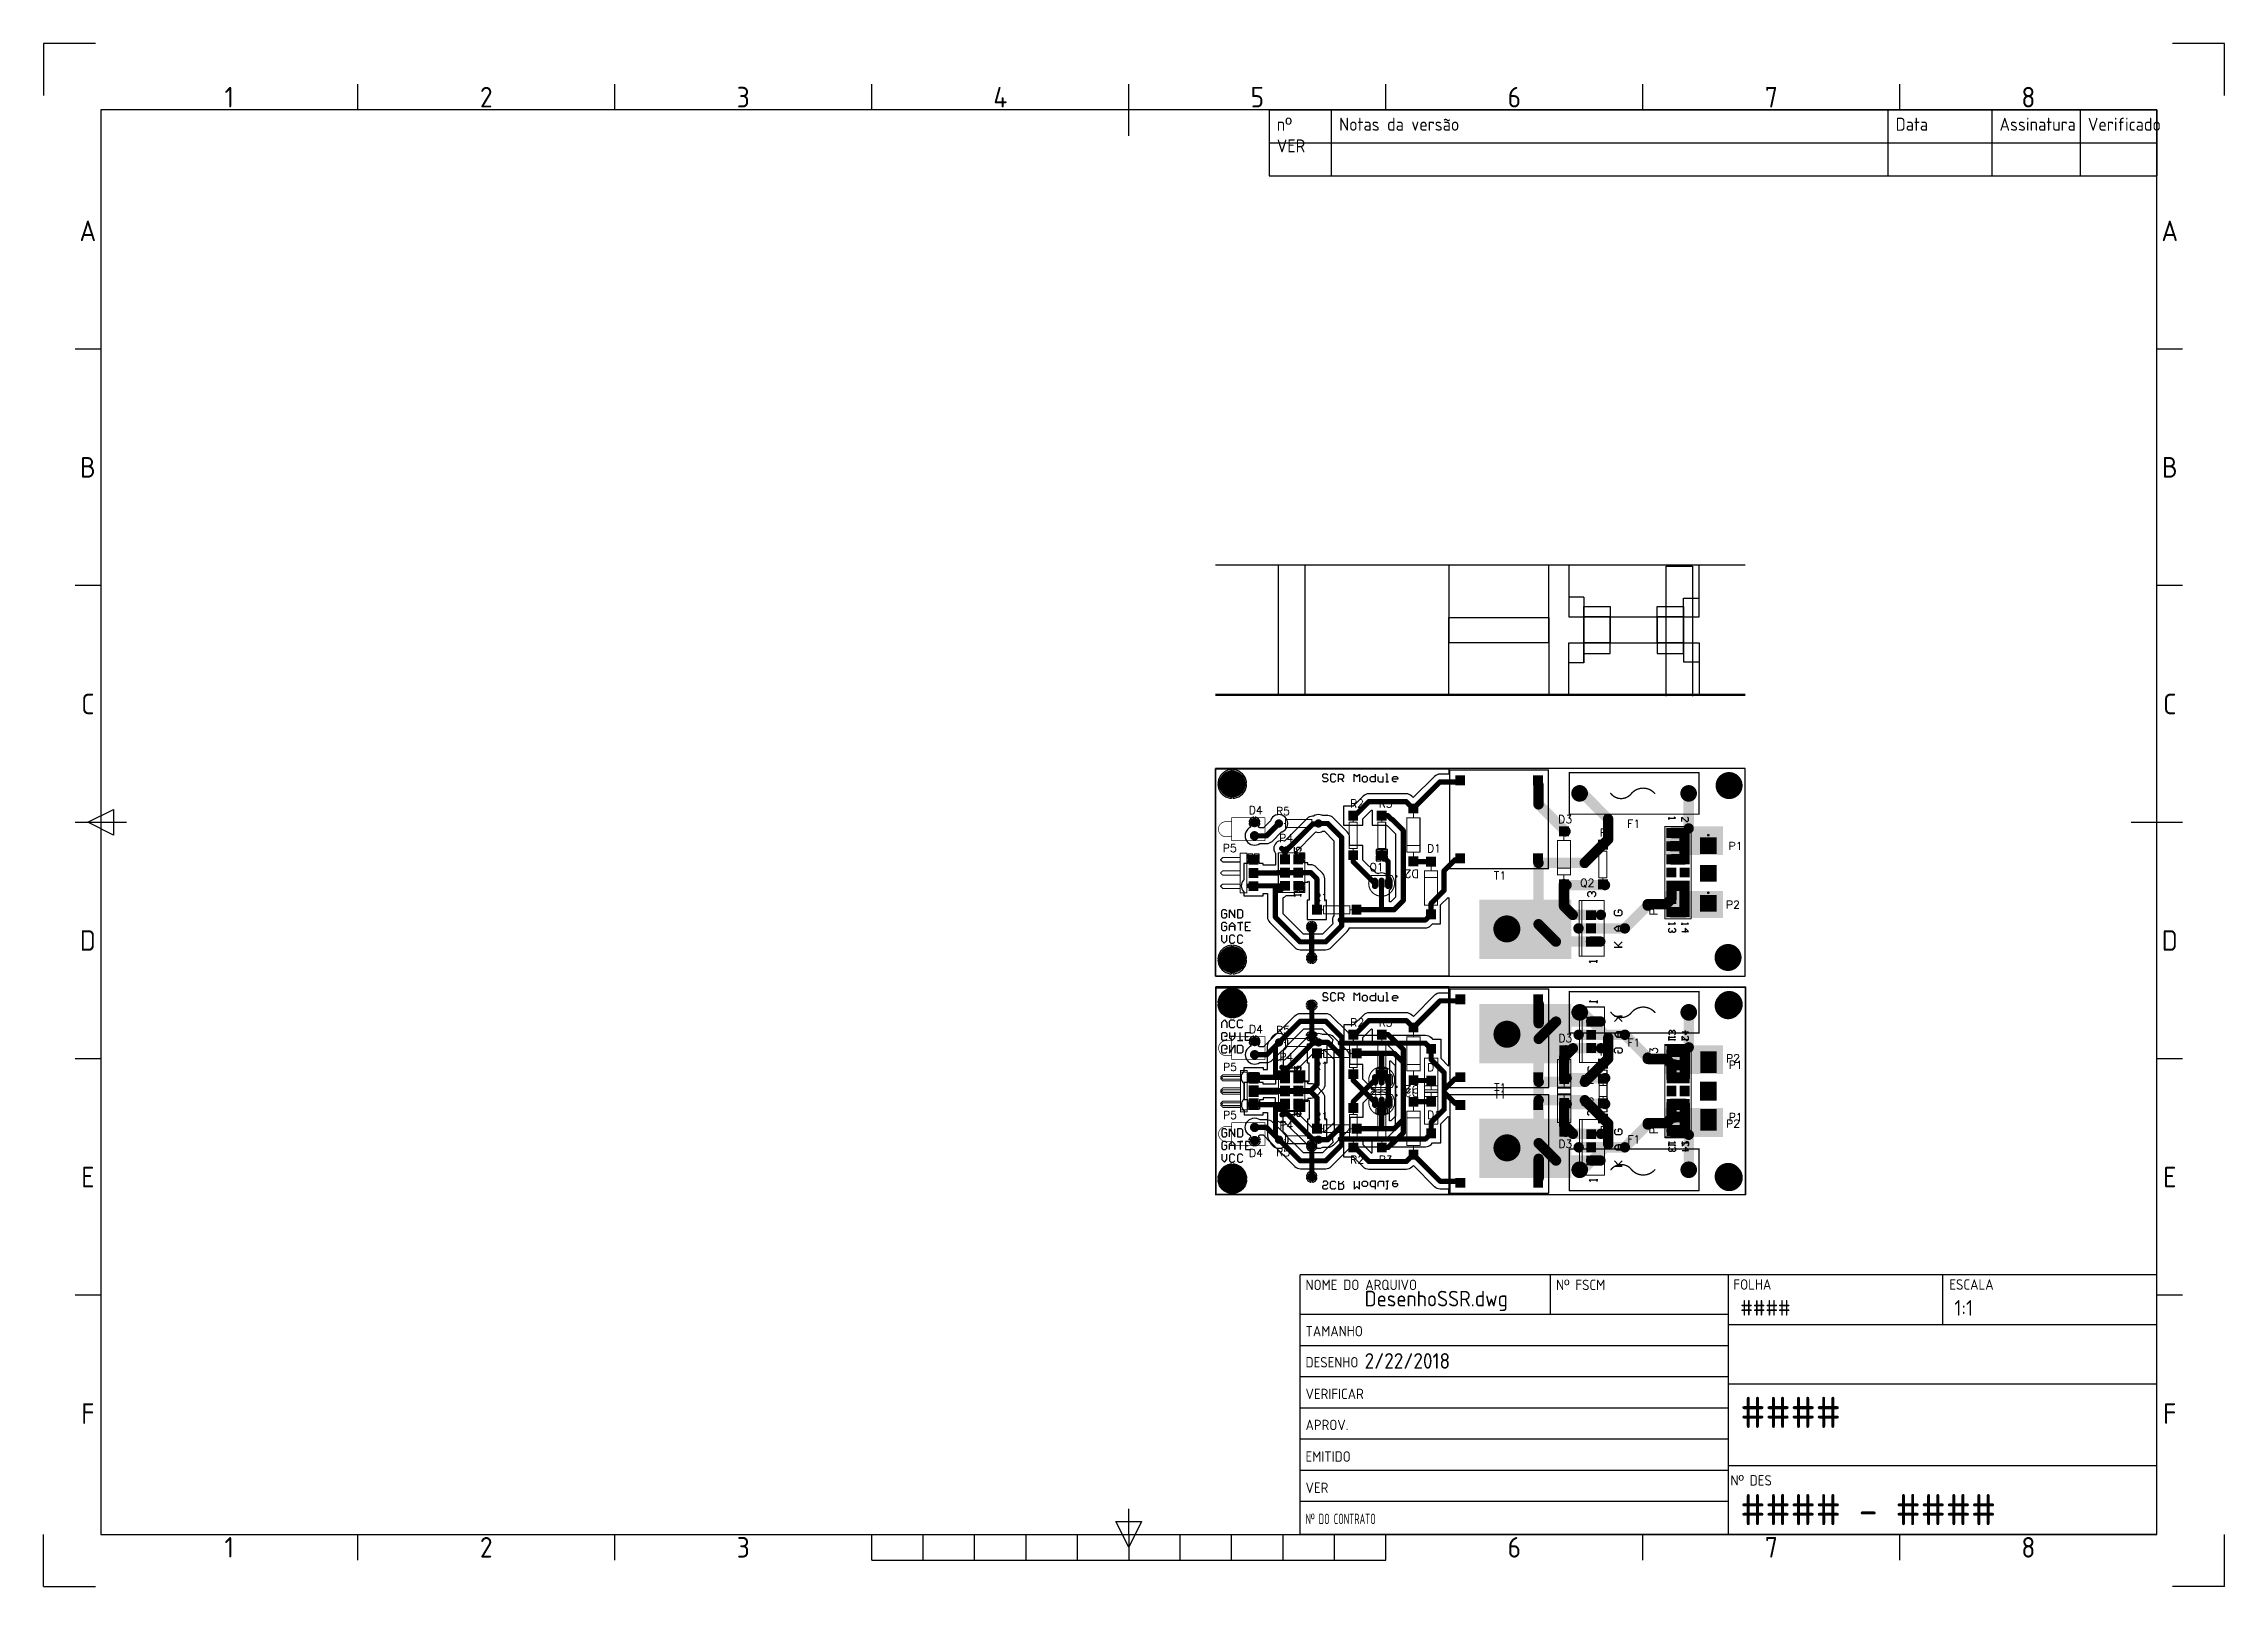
# Paper-space layout 'Bloco da legenda ISO A3' of a CAD drawing. Header units: millimetres. Extents: x 0 to 420, y 0 to 297.
import ezdxf
from ezdxf.enums import TextEntityAlignment as Align

# ---------------------------------------------------------------- set-up
doc = ezdxf.new("R2010")
doc.units = ezdxf.units.MM
for name, color, linetype in [('1', 7, 'Continuous'), ('Bloco da legenda', 7, 'Continuous'), ('BottomLayer', 5, 'Continuous'), ('BottomSolder', 6, 'Continuous'), ('Mechanical13', 56, 'Continuous'), ('Mechanical15', 56, 'Continuous'), ('MultiLayer', 9, 'Continuous'), ('PadHoleLayer', 156, 'Continuous'), ('TopLayer', 1, 'Continuous'), ('TopOverlay', 40, 'Continuous'), ('TopSolder', 216, 'Continuous')]:
    doc.layers.add(name, color=color, linetype=linetype)
doc.styles.add('ACISOTS', font='isocp.shx', dxfattribs={"height": 1})
doc.styles.add('ISO Proporcional', font='isocp.shx')
doc.styles.get("Standard").update_dxf_attribs({"font": 'simplex.shx'})

psp = doc.layouts.new('Bloco da legenda ISO A3')

# ---------------------------------------------------------------- texts
at = {"layer": '1'}
for s, p in [('R1', (244.7, 99.45)), ('P2', (324.04, 100.87)), ('T1', (279.34, 95.27)), ('Q2', (295.94, 96.81)), ('Q1', (255.36, 93.78)), ('P5', (227.14, 89.97)), ('P4', (237.99, 88.05)), ('D1', (266.46, 90.02)), ('R4', (299.74, 86.99)), ('P1', (324.54, 89.57)), ('D4', (232.14, 82.67)), ('R5', (237.38, 82.84)), ('D3', (291.72, 84.41)), ('F1', (305.02, 85.28)), ('R2', (251.64, 81.39)), ('R3', (257.14, 81.39))]:
    psp.add_text(s, height=1.524, dxfattribs=at).set_placement(p)
for s, rotation, p in [('P3', 90, (310.86, 101.15)), ('D2', 180, (264.85, 96.45))]:
    psp.add_text(s, height=1.524, rotation=rotation, dxfattribs=at).set_placement(p)
at = {"layer": 'TopOverlay'}
for s, p in [('R2', (251.62, 149.94)), ('R3', (257.12, 149.94)), ('D4', (232.11, 148.67)), ('R5', (237.36, 148.49)), ('D3', (291.7, 146.92)), ('F1', (304.99, 146.06)), ('P5', (227.11, 141.37)), ('P4', (237.97, 143.29)), ('D1', (266.44, 141.31)), ('R4', (299.72, 144.34)), ('P1', (324.51, 141.77)), ('Q1', (255.34, 137.71)), ('T1', (279.31, 136.07)), ('Q2', (295.92, 134.67)), ('R1', (244.68, 131.89)), ('P2', (324.01, 130.47)), ('R2', (251.64, 107.79)), ('R3', (257.14, 107.79)), ('D4', (232.14, 106.52)), ('R5', (237.38, 106.35)), ('D3', (291.72, 104.77)), ('F1', (305.02, 103.91)), ('P4', (237.99, 101.14)), ('R1', (244.7, 99.45)), ('R4', (299.74, 102.19)), ('P2', (324.04, 100.87)), ('P1', (324.54, 99.62)), ('P5', (227.14, 99.22)), ('Q1', (255.36, 95.56)), ('D1', (266.46, 99.16)), ('T1', (279.34, 95.27)), ('Q2', (295.94, 96.81)), ('Q1', (255.36, 93.78)), ('T1', (279.34, 93.92)), ('Q2', (295.94, 92.52)), ('P5', (227.14, 89.97)), ('P4', (237.99, 88.05)), ('R1', (244.7, 89.74)), ('D1', (266.46, 90.02)), ('R4', (299.74, 86.99)), ('P2', (324.04, 88.32)), ('P1', (324.54, 89.57)), ('D4', (232.14, 82.67)), ('R5', (237.38, 82.84)), ('D3', (291.72, 84.41)), ('F1', (305.02, 85.28)), ('R2', (251.64, 81.39)), ('R3', (257.14, 81.39))]:
    psp.add_text(s, height=1.524, dxfattribs=at).set_placement(p)
for s, rotation, p in [('D2', 180, (264.83, 137.94)), ('P3', 90, (310.84, 129.17)), ('P3', 90, (310.86, 101.15)), ('D2', 180, (264.85, 96.45)), ('D2', 180, (264.85, 95.79)), ('P3', 90, (310.86, 87.02))]:
    psp.add_text(s, height=1.524, rotation=rotation, dxfattribs=at).set_placement(p)

# ---------------------------------------------------------------- blocks, each defined once
blk = doc.blocks.new('*T3')
at = {"layer": 'Bloco da legenda', "color": 0, "linetype": 'ByBlock', "lineweight": -2, "transparency": 16777216}
for p, q in [((0, 0), (171, 0)), ((0, 0), (0, -12.67)), ((12, 0), (12, -12.67)), ((119.19, 0), (119.19, -12.67)), ((139.19, 0), (139.19, -12.67)), ((156.21, 0), (156.21, -12.67)), ((171, 0), (171, -12.67)), ((0, -6.33), (171, -6.33)), ((0, -12.67), (171, -12.67))]:
    blk.add_line(p, q, dxfattribs=at)
at = {"layer": 'Bloco da legenda', "color": 0, "transparency": 16777216, "char_height": 2.5, "attachment_point": 1, "style": 'ISO Proporcional'}
for s, insert, width in [('nº VER', (1.5, -1.5), 9), ('Notas da versão', (13.5, -1.5), 104.1871), ('Data', (120.69, -1.5), 17), ('Assinatura', (140.69, -1.5), 14.0204), ('Verificado', (157.71, -1.5), 11.7925)]:
    blk.add_mtext(s, dxfattribs=dict(at, insert=insert, width=width))
blk = doc.blocks.new('Bloco da legenda')
at = {"layer": 'Bloco da legenda'}
for p, q in [((0, 297), (0, 287)), ((10, 297), (0, 297)), ((420, 297), (410, 297)), ((420, 287), (420, 297)), ((60.5, 284.23), (60.5, 289.18)), ((110, 284.23), (110, 289.18)), ((159.5, 284.23), (159.5, 289.18)), ((209, 279.28), (209, 289.18)), ((258.5, 284.23), (258.5, 289.18)), ((308, 284.23), (308, 289.18)), ((357.5, 284.23), (357.5, 289.18)), ((407, 284.23), (11, 284.23)), ((11, 284.23), (11, 10)), ((407, 10), (407, 284.23)), ((11, 238.19), (6.05, 238.19)), ((411.95, 238.19), (407, 238.19)), ((11, 192.66), (6.05, 192.66)), ((411.95, 192.66), (407, 192.66)), ((6.05, 147.12), (15.95, 147.12)), ((8.52, 147.12), (13.47, 149.59)), ((13.47, 144.64), (8.52, 147.12)), ((13.47, 149.59), (13.47, 144.64)), ((402.05, 147.12), (411.95, 147.12)), ((11, 101.58), (6.05, 101.58)), ((411.95, 101.58), (407, 101.58)), ((407, 60), (242, 60)), ((242, 10), (242, 60)), ((290.14, 60), (290.14, 52.38)), ((324.5, 10), (324.5, 60)), ((365.75, 50.35), (365.75, 60)), ((407, 10), (407, 60)), ((11, 56.03), (6.05, 56.03)), ((411.95, 56.03), (407, 56.03)), ((242, 52.38), (324.5, 52.38)), ((242, 46.38), (324.5, 46.38)), ((407, 50.35), (324.5, 50.35)), ((242, 40.38), (324.5, 40.38)), ((324.5, 39.01), (407, 39.01)), ((242, 34.38), (324.5, 34.38)), ((242, 28.38), (324.5, 28.38)), ((242, 22.38), (324.5, 22.38)), ((324.5, 23.29), (407, 23.29)), ((209, 10), (209, 14.95)), ((242, 16.38), (324.5, 16.38)), ((0, 0), (0, 10)), ((11, 10), (407, 10)), ((60.5, 5.05), (60.5, 10)), ((110, 5.05), (110, 10)), ((159.5, 5.05), (159.5, 10)), ((169.4, 5.05), (169.4, 10)), ((179.3, 5.05), (179.3, 10)), ((189.2, 5.05), (189.2, 10)), ((199.1, 5.05), (199.1, 10)), ((206.53, 12.47), (211.47, 12.47)), ((209, 7.52), (206.53, 12.47)), ((211.47, 12.47), (209, 7.52)), ((209, 10), (209, 5.05)), ((218.9, 5.05), (218.9, 10)), ((228.8, 5.05), (228.8, 10)), ((238.7, 5.05), (238.7, 10)), ((407, 10), (242, 10)), ((248.6, 5.05), (248.6, 10)), ((258.5, 5.05), (258.5, 10)), ((308, 5.05), (308, 10)), ((357.5, 5.05), (357.5, 10)), ((420, 0), (420, 10)), ((159.5, 5.05), (258.5, 5.05)), ((0, 0), (10, 0)), ((420, 0), (410, 0))]:
    blk.add_line(p, q, dxfattribs=at)
blk.add_blockref('*T3', (236, 284.23))
at = {"layer": 'Bloco da legenda', "style": 'ISO Proporcional'}
for s, p in [('1', (35.75, 286.7)), ('2', (85.25, 286.7)), ('3', (134.75, 286.7)), ('4', (184.25, 286.7)), ('5', (233.75, 286.7)), ('6', (283.25, 286.7)), ('7', (332.75, 286.7)), ('8', (382.25, 286.7)), ('A', (8.52, 260.96)), ('A', (409.48, 260.96)), ('B', (8.52, 215.43)), ('B', (409.48, 215.43)), ('C', (8.52, 169.88)), ('C', (409.48, 169.88)), ('D', (8.52, 124.34)), ('D', (409.48, 124.34)), ('E', (8.52, 78.8)), ('E', (409.48, 78.8)), ('F', (8.52, 33.27)), ('F', (409.48, 33.27)), ('1', (35.75, 7.52)), ('2', (85.25, 7.52)), ('3', (134.75, 7.52)), ('6', (283.25, 7.52)), ('7', (332.75, 7.52)), ('8', (382.25, 7.52))]:
    blk.add_text(s, height=3.96, dxfattribs=at).set_placement(p, align=Align.MIDDLE)
at = {"layer": 'Bloco da legenda', "lineweight": 25, "style": 'ACISOTS'}
for s, p in [('NOME DO ARQUIVO', (243.03, 57.04)), ('Nº FSCM', (291.3, 57.04)), ('FOLHA', (325.45, 57.11)), ('ESCALA', (367.03, 57.11)), ('TAMANHO', (243.03, 48.14)), ('DESENHO', (243.03, 42.14)), ('VERIFICAR', (243.03, 36.05)), ('APROV.', (243.03, 30.08)), ('EMITIDO', (243.03, 23.99)), ('VER', (243.03, 17.99))]:
    blk.add_text(s, height=2, dxfattribs=at).set_placement(p)
at = {"layer": 'Bloco da legenda', "lineweight": 25, "style": 'ACISOTS', "width": 0.683519}
blk.add_text('Nº DO CONTRATO', height=2, dxfattribs=at).set_placement((243.03, 11.99))
at = {"layer": 'Bloco da legenda', "insert": (324.88, 21.41), "char_height": 2, "width": 8.8, "attachment_point": 1, "style": 'ACISOTS'}
blk.add_mtext('Nº DES', dxfattribs=at)
at = {"layer": 'Bloco da legenda', "lineweight": 35, "style": 'ACISOTS'}
for tag, p, height in [('NOME_DO_ARQUIVO', (254.41, 53.9), 3), ('Nº_FSCM', (293.68, 53.04), 3), ('FOLHA', (326.77, 52.11), 3), ('ESCALA', (368.02, 52.11), 3), ('TAMANHO', (254.7, 48.23), 3), ('PROJETO-ATIVIDADE', (328.79, 43.14), 3.5), ('VERIFICAR_DATA', (254.41, 41.9), 3), ('VERIFICAR_DATA', (254.7, 36.14), 3), ('VERIFICADO_POR', (277.96, 36.14), 3), ('DATA_APROVAÇÃO', (254.7, 30.17), 3), ('NOMEFOLHA', (326.77, 30.48), 6), ('APROVADO_POR', (277.96, 30.17), 3), ('DATA_EMISSÃO', (254.7, 24.08), 3), ('EMITIDO_POR', (277.96, 24.08), 3), ('DESENHO_SUBTITULO', (328.79, 25.44), 3), ('VERSÃO', (254.7, 18.08), 3), ('NÚMERODEFOLHAS-NOME', (326.77, 11.76), 6), ('Nº_DO_CONTRATO', (254.7, 12.08), 3.5)]:
    blk.add_attdef(tag, p, '', height=height, dxfattribs=at)
blk = doc.blocks.new('DIODE_0_4_1')
at = {"layer": 'BottomLayer'}
for points in [[(-5.93, -0.85), (-4.23, -0.85), (-5.93, 0.85), (-4.23, 0.85)], [(4.23, -0.85), (5.93, -0.85), (4.23, 0.85), (5.93, 0.85)]]:
    blk.add_solid(points, dxfattribs=at)
at = {"layer": 'BottomSolder'}
for points in [[(-6.03, -0.95), (-4.13, -0.95), (-6.03, 0.95), (-4.13, 0.95)], [(4.13, -0.95), (6.03, -0.95), (4.13, 0.95), (6.03, 0.95)]]:
    blk.add_solid(points, dxfattribs=at)
at = {"layer": 'MultiLayer'}
for points in [[(-5.93, -0.85), (-4.23, -0.85), (-5.93, 0.85), (-4.23, 0.85)], [(4.23, -0.85), (5.93, -0.85), (4.23, 0.85), (5.93, 0.85)]]:
    blk.add_solid(points, dxfattribs=at)
at = {"layer": 'PadHoleLayer', "const_width": 0.6}
for points in [[(-5.38, 0, 1), (-4.78, 0, 1)], [(4.78, 0, 1), (5.38, 0, 1)]]:
    blk.add_lwpolyline(points, format="xyb", close=True, dxfattribs=at)
at = {"layer": 'TopLayer'}
for points in [[(-5.93, -0.85), (-4.23, -0.85), (-5.93, 0.85), (-4.23, 0.85)], [(4.23, -0.85), (5.93, -0.85), (4.23, 0.85), (5.93, 0.85)]]:
    blk.add_solid(points, dxfattribs=at)
at = {"layer": 'TopOverlay', "const_width": 0.2}
for points in [[(-4.06, 0), (-3.3, 0)], [(-3.3, 1.27), (3.3, 1.27)], [(-3.3, 1.27), (-3.3, -1.27)], [(2.03, 1.27), (2.03, -1.27)], [(3.3, 1.27), (3.3, -1.27)], [(3.3, 0), (4.06, 0)], [(-3.3, -1.27), (3.3, -1.27)]]:
    blk.add_lwpolyline(points, dxfattribs=at)
at = {"layer": 'TopOverlay', "const_width": 0.1}
for points in [[(-4.11, 0, 1), (-4.01, 0, 1)], [(-3.35, 1.27, 1), (-3.25, 1.27, 1)], [(-3.35, 1.27, 1), (-3.25, 1.27, 1)], [(-3.35, 0, 1), (-3.25, 0, 1)], [(1.98, 1.27, 1), (2.08, 1.27, 1)], [(3.25, 1.27, 1), (3.35, 1.27, 1)], [(3.25, 1.27, 1), (3.35, 1.27, 1)], [(3.25, 0, 1), (3.35, 0, 1)], [(4.01, 0, 1), (4.11, 0, 1)], [(-3.35, -1.27, 1), (-3.25, -1.27, 1)], [(-3.35, -1.27, 1), (-3.25, -1.27, 1)], [(1.98, -1.27, 1), (2.08, -1.27, 1)], [(3.25, -1.27, 1), (3.35, -1.27, 1)], [(3.25, -1.27, 1), (3.35, -1.27, 1)]]:
    blk.add_lwpolyline(points, format="xyb", close=True, dxfattribs=at)
at = {"layer": 'TopSolder'}
for points in [[(-6.03, -0.95), (-4.13, -0.95), (-6.03, 0.95), (-4.13, 0.95)], [(4.13, -0.95), (6.03, -0.95), (4.13, 0.95), (6.03, 0.95)]]:
    blk.add_solid(points, dxfattribs=at)
blk = doc.blocks.new('DIODE_0_4_2')
at = {"layer": 'BottomLayer'}
for points in [[(-5.93, -0.85), (-4.23, -0.85), (-5.93, 0.85), (-4.23, 0.85)], [(4.23, -0.85), (5.93, -0.85), (4.23, 0.85), (5.93, 0.85)]]:
    blk.add_solid(points, dxfattribs=at)
at = {"layer": 'BottomSolder'}
for points in [[(-6.03, -0.95), (-4.13, -0.95), (-6.03, 0.95), (-4.13, 0.95)], [(4.13, -0.95), (6.03, -0.95), (4.13, 0.95), (6.03, 0.95)]]:
    blk.add_solid(points, dxfattribs=at)
at = {"layer": 'MultiLayer'}
for points in [[(-5.93, -0.85), (-4.23, -0.85), (-5.93, 0.85), (-4.23, 0.85)], [(4.23, -0.85), (5.93, -0.85), (4.23, 0.85), (5.93, 0.85)]]:
    blk.add_solid(points, dxfattribs=at)
at = {"layer": 'PadHoleLayer', "const_width": 0.6}
for points in [[(-5.38, 0, 1), (-4.78, 0, 1)], [(4.78, 0, 1), (5.38, 0, 1)]]:
    blk.add_lwpolyline(points, format="xyb", close=True, dxfattribs=at)
at = {"layer": 'TopLayer'}
for points in [[(-5.93, -0.85), (-4.23, -0.85), (-5.93, 0.85), (-4.23, 0.85)], [(4.23, -0.85), (5.93, -0.85), (4.23, 0.85), (5.93, 0.85)]]:
    blk.add_solid(points, dxfattribs=at)
at = {"layer": 'TopOverlay', "const_width": 0.2}
for points in [[(-3.3, 0), (-4.06, 0)], [(3.3, 1.27), (-3.3, 1.27)], [(-3.3, -1.27), (-3.3, 1.27)], [(2.03, -1.27), (2.03, 1.27)], [(3.3, -1.27), (3.3, 1.27)], [(4.06, 0), (3.3, 0)], [(3.3, -1.27), (-3.3, -1.27)]]:
    blk.add_lwpolyline(points, dxfattribs=at)
at = {"layer": 'TopOverlay', "const_width": 0.1}
for points in [[(-4.11, 0, 1), (-4.01, 0, 1)], [(-3.35, 1.27, 1), (-3.25, 1.27, 1)], [(-3.35, 1.27, 1), (-3.25, 1.27, 1)], [(-3.35, 0, 1), (-3.25, 0, 1)], [(1.98, 1.27, 1), (2.08, 1.27, 1)], [(3.25, 1.27, 1), (3.35, 1.27, 1)], [(3.25, 1.27, 1), (3.35, 1.27, 1)], [(3.25, 0, 1), (3.35, 0, 1)], [(4.01, 0, 1), (4.11, 0, 1)], [(-3.35, -1.27, 1), (-3.25, -1.27, 1)], [(-3.35, -1.27, 1), (-3.25, -1.27, 1)], [(1.98, -1.27, 1), (2.08, -1.27, 1)], [(3.25, -1.27, 1), (3.35, -1.27, 1)], [(3.25, -1.27, 1), (3.35, -1.27, 1)]]:
    blk.add_lwpolyline(points, format="xyb", close=True, dxfattribs=at)
at = {"layer": 'TopSolder'}
for points in [[(-6.03, -0.95), (-4.13, -0.95), (-6.03, 0.95), (-4.13, 0.95)], [(4.13, -0.95), (6.03, -0.95), (4.13, 0.95), (6.03, 0.95)]]:
    blk.add_solid(points, dxfattribs=at)
blk = doc.blocks.new('DIODE_0_4_3')
at = {"layer": 'BottomLayer'}
for points in [[(-5.93, -0.85), (-4.23, -0.85), (-5.93, 0.85), (-4.23, 0.85)], [(4.23, -0.85), (5.93, -0.85), (4.23, 0.85), (5.93, 0.85)]]:
    blk.add_solid(points, dxfattribs=at)
at = {"layer": 'BottomSolder'}
for points in [[(-6.03, -0.95), (-4.13, -0.95), (-6.03, 0.95), (-4.13, 0.95)], [(4.13, -0.95), (6.03, -0.95), (4.13, 0.95), (6.03, 0.95)]]:
    blk.add_solid(points, dxfattribs=at)
at = {"layer": 'MultiLayer'}
for points in [[(-5.93, -0.85), (-4.23, -0.85), (-5.93, 0.85), (-4.23, 0.85)], [(4.23, -0.85), (5.93, -0.85), (4.23, 0.85), (5.93, 0.85)]]:
    blk.add_solid(points, dxfattribs=at)
at = {"layer": 'PadHoleLayer', "const_width": 0.6}
for points in [[(-5.38, 0, 1), (-4.78, 0, 1)], [(4.78, 0, 1), (5.38, 0, 1)]]:
    blk.add_lwpolyline(points, format="xyb", close=True, dxfattribs=at)
at = {"layer": 'TopLayer'}
for points in [[(-5.93, -0.85), (-4.23, -0.85), (-5.93, 0.85), (-4.23, 0.85)], [(4.23, -0.85), (5.93, -0.85), (4.23, 0.85), (5.93, 0.85)]]:
    blk.add_solid(points, dxfattribs=at)
at = {"layer": 'TopOverlay', "const_width": 0.2}
for points in [[(-3.3, 0), (-4.06, 0)], [(3.3, 1.27), (-3.3, 1.27)], [(-3.3, -1.27), (-3.3, 1.27)], [(2.03, -1.27), (2.03, 1.27)], [(3.3, -1.27), (3.3, 1.27)], [(4.06, 0), (3.3, 0)], [(3.3, -1.27), (-3.3, -1.27)]]:
    blk.add_lwpolyline(points, dxfattribs=at)
at = {"layer": 'TopOverlay', "const_width": 0.1}
for points in [[(-4.11, 0, 1), (-4.01, 0, 1)], [(-3.35, 1.27, 1), (-3.25, 1.27, 1)], [(-3.35, 1.27, 1), (-3.25, 1.27, 1)], [(-3.35, 0, 1), (-3.25, 0, 1)], [(1.98, 1.27, 1), (2.08, 1.27, 1)], [(3.25, 1.27, 1), (3.35, 1.27, 1)], [(3.25, 1.27, 1), (3.35, 1.27, 1)], [(3.25, 0, 1), (3.35, 0, 1)], [(4.01, 0, 1), (4.11, 0, 1)], [(-3.35, -1.27, 1), (-3.25, -1.27, 1)], [(-3.35, -1.27, 1), (-3.25, -1.27, 1)], [(1.98, -1.27, 1), (2.08, -1.27, 1)], [(3.25, -1.27, 1), (3.35, -1.27, 1)], [(3.25, -1.27, 1), (3.35, -1.27, 1)]]:
    blk.add_lwpolyline(points, format="xyb", close=True, dxfattribs=at)
at = {"layer": 'TopSolder'}
for points in [[(-6.03, -0.95), (-4.13, -0.95), (-6.03, 0.95), (-4.13, 0.95)], [(4.13, -0.95), (6.03, -0.95), (4.13, 0.95), (6.03, 0.95)]]:
    blk.add_solid(points, dxfattribs=at)
blk = doc.blocks.new('F_______4')
at = {"layer": 'BottomLayer', "const_width": 1.5}
for points in [[(1.25, 0, 1), (2.75, 0, 1)], [(22.25, 0, 1), (23.75, 0, 1)]]:
    blk.add_lwpolyline(points, format="xyb", close=True, dxfattribs=at)
at = {"layer": 'BottomSolder', "const_width": 1.6}
for points in [[(1.2, 0, 1), (2.8, 0, 1)], [(22.2, 0, 1), (23.8, 0, 1)]]:
    blk.add_lwpolyline(points, format="xyb", close=True, dxfattribs=at)
at = {"layer": 'MultiLayer', "const_width": 1.5}
for points in [[(1.25, 0, 1), (2.75, 0, 1)], [(22.25, 0, 1), (23.75, 0, 1)]]:
    blk.add_lwpolyline(points, format="xyb", close=True, dxfattribs=at)
at = {"layer": 'PadHoleLayer', "const_width": 0.875}
for points in [[(1.56, 0, 1), (2.44, 0, 1)], [(22.56, 0, 1), (23.44, 0, 1)]]:
    blk.add_lwpolyline(points, format="xyb", close=True, dxfattribs=at)
at = {"layer": 'TopLayer', "const_width": 1.5}
for points in [[(1.25, 0, 1), (2.75, 0, 1)], [(22.25, 0, 1), (23.75, 0, 1)]]:
    blk.add_lwpolyline(points, format="xyb", close=True, dxfattribs=at)
at = {"layer": 'TopOverlay', "const_width": 0.254}
for points in [[(0, 4), (25, 4)], [(0, 2), (0, 4)], [(0, -2), (0, 2)], [(25, 2), (25, 4)], [(25, -2), (25, 2)], [(25, -4), (25, 2)], [(0, -4), (0, -2)], [(0, -4), (25, -4)]]:
    blk.add_lwpolyline(points, dxfattribs=at)
at = {"layer": 'TopOverlay', "const_width": 0.127}
for points in [[(-0.06, 4, 1), (0.06, 4, 1)], [(-0.06, 4, 1), (0.06, 4, 1)], [(-0.06, 2, 1), (0.06, 2, 1)], [(-0.06, 2, 1), (0.06, 2, 1)], [(7.94, 0, 1), (8.06, 0, 1)], [(11.94, 0, 1), (12.06, 0, 1)], [(11.94, 0, 1), (12.06, 0, 1)], [(16.41, 0, 1), (16.54, 0, 1)], [(24.94, 4, 1), (25.06, 4, 1)], [(24.94, 4, 1), (25.06, 4, 1)], [(24.94, 2, 1), (25.06, 2, 1)], [(24.94, 2, 1), (25.06, 2, 1)], [(24.94, 2, 1), (25.06, 2, 1)], [(-0.06, -2, 1), (0.06, -2, 1)], [(-0.06, -2, 1), (0.06, -2, 1)], [(-0.06, -4, 1), (0.06, -4, 1)], [(-0.06, -4, 1), (0.06, -4, 1)], [(24.94, -2, 1), (25.06, -2, 1)], [(24.94, -4, 1), (25.06, -4, 1)], [(24.94, -4, 1), (25.06, -4, 1)]]:
    blk.add_lwpolyline(points, format="xyb", close=True, dxfattribs=at)
at = {"layer": 'TopOverlay', "const_width": 0.254}
for points in [[(12, 0, -0.500001), (8, 0)], [(12, 0, -0.4514), (16.47, 0)]]:
    blk.add_lwpolyline(points, format="xyb", dxfattribs=at)
at = {"layer": 'TopSolder', "const_width": 1.6}
for points in [[(1.2, 0, 1), (2.8, 0, 1)], [(22.2, 0, 1), (23.8, 0, 1)]]:
    blk.add_lwpolyline(points, format="xyb", close=True, dxfattribs=at)
blk = doc.blocks.new('PIN1_5')
at = {"layer": 'BottomLayer'}
blk.add_solid([(-1.5, -1.5), (1.5, -1.5), (-1.5, 1.5), (1.5, 1.5)], dxfattribs=at)
at = {"layer": 'BottomSolder'}
blk.add_solid([(-1.6, -1.6), (1.6, -1.6), (-1.6, 1.6), (1.6, 1.6)], dxfattribs=at)
at = {"layer": 'MultiLayer'}
blk.add_solid([(-1.5, -1.5), (1.5, -1.5), (-1.5, 1.5), (1.5, 1.5)], dxfattribs=at)
at = {"layer": 'PadHoleLayer', "const_width": 1}
blk.add_lwpolyline([(-0.5, 0, 1), (0.5, 0, 1)], format="xyb", close=True, dxfattribs=at)
at = {"layer": 'TopLayer'}
blk.add_solid([(-1.5, -1.5), (1.5, -1.5), (-1.5, 1.5), (1.5, 1.5)], dxfattribs=at)
at = {"layer": 'TopOverlay', "const_width": 0.2}
for points in [[(-1.4, -1.4), (-1.4, 1.4)], [(-1.4, 1.4), (1.4, 1.4)], [(1.4, -1.4), (1.4, 1.4)], [(-1.4, -1.4), (1.4, -1.4)]]:
    blk.add_lwpolyline(points, dxfattribs=at)
at = {"layer": 'TopOverlay'}
for points, const_width in [([(-1.45, 1.4, 1), (-1.35, 1.4, 1)], 0.1), ([(-1.45, 1.4, 1), (-1.35, 1.4, 1)], 0.1), ([(0.13, 2.05, 1), (-0.13, 2.05, 1)], 0.25), ([(-0.19, 2.05, 1), (-0.06, 2.05, 1)], 0.125), ([(0.06, 2.05, 1), (0.19, 2.05, 1)], 0.125), ([(1.35, 1.4, 1), (1.45, 1.4, 1)], 0.1), ([(1.35, 1.4, 1), (1.45, 1.4, 1)], 0.1), ([(-1.45, -1.4, 1), (-1.35, -1.4, 1)], 0.1), ([(-1.45, -1.4, 1), (-1.35, -1.4, 1)], 0.1), ([(1.35, -1.4, 1), (1.45, -1.4, 1)], 0.1), ([(1.35, -1.4, 1), (1.45, -1.4, 1)], 0.1)]:
    blk.add_lwpolyline(points, format="xyb", close=True, dxfattribs=dict(at, const_width=const_width))
at = {"layer": 'TopSolder'}
blk.add_solid([(-1.6, -1.6), (1.6, -1.6), (-1.6, 1.6), (1.6, 1.6)], dxfattribs=at)
blk = doc.blocks.new('PIN1_6')
at = {"layer": 'BottomLayer'}
blk.add_solid([(-1.5, -1.5), (1.5, -1.5), (-1.5, 1.5), (1.5, 1.5)], dxfattribs=at)
at = {"layer": 'BottomSolder'}
blk.add_solid([(-1.6, -1.6), (1.6, -1.6), (-1.6, 1.6), (1.6, 1.6)], dxfattribs=at)
at = {"layer": 'MultiLayer'}
blk.add_solid([(-1.5, -1.5), (1.5, -1.5), (-1.5, 1.5), (1.5, 1.5)], dxfattribs=at)
at = {"layer": 'PadHoleLayer', "const_width": 1}
blk.add_lwpolyline([(-0.5, 0, 1), (0.5, 0, 1)], format="xyb", close=True, dxfattribs=at)
at = {"layer": 'TopLayer'}
blk.add_solid([(-1.5, -1.5), (1.5, -1.5), (-1.5, 1.5), (1.5, 1.5)], dxfattribs=at)
at = {"layer": 'TopOverlay', "const_width": 0.2}
for points in [[(-1.4, -1.4), (-1.4, 1.4)], [(-1.4, 1.4), (1.4, 1.4)], [(1.4, -1.4), (1.4, 1.4)], [(-1.4, -1.4), (1.4, -1.4)]]:
    blk.add_lwpolyline(points, dxfattribs=at)
at = {"layer": 'TopOverlay'}
for points, const_width in [([(-1.45, 1.4, 1), (-1.35, 1.4, 1)], 0.1), ([(-1.45, 1.4, 1), (-1.35, 1.4, 1)], 0.1), ([(0.13, 2.05, 1), (-0.13, 2.05, 1)], 0.25), ([(-0.19, 2.05, 1), (-0.06, 2.05, 1)], 0.125), ([(0.06, 2.05, 1), (0.19, 2.05, 1)], 0.125), ([(1.35, 1.4, 1), (1.45, 1.4, 1)], 0.1), ([(1.35, 1.4, 1), (1.45, 1.4, 1)], 0.1), ([(-1.45, -1.4, 1), (-1.35, -1.4, 1)], 0.1), ([(-1.45, -1.4, 1), (-1.35, -1.4, 1)], 0.1), ([(1.35, -1.4, 1), (1.45, -1.4, 1)], 0.1), ([(1.35, -1.4, 1), (1.45, -1.4, 1)], 0.1)]:
    blk.add_lwpolyline(points, format="xyb", close=True, dxfattribs=dict(at, const_width=const_width))
at = {"layer": 'TopSolder'}
blk.add_solid([(-1.6, -1.6), (1.6, -1.6), (-1.6, 1.6), (1.6, 1.6)], dxfattribs=at)
blk = doc.blocks.new('HDR2X7_7')
at = {"layer": 'BottomLayer'}
for points in [[(-0.85, 1.69), (0.85, 1.69), (-0.85, 3.39), (0.85, 3.39)], [(-0.85, -0.85), (0.85, -0.85), (-0.85, 0.85), (0.85, 0.85)], [(1.69, 1.69), (3.39, 1.69), (1.69, 3.39), (3.39, 3.39)], [(1.69, -0.85), (3.39, -0.85), (1.69, 0.85), (3.39, 0.85)], [(4.23, 1.69), (5.93, 1.69), (4.23, 3.39), (5.93, 3.39)], [(4.23, -0.85), (5.93, -0.85), (4.23, 0.85), (5.93, 0.85)], [(6.77, 1.69), (8.47, 1.69), (6.77, 3.39), (8.47, 3.39)], [(6.77, -0.85), (8.47, -0.85), (6.77, 0.85), (8.47, 0.85)], [(9.31, 1.69), (11.01, 1.69), (9.31, 3.39), (11.01, 3.39)], [(9.31, -0.85), (11.01, -0.85), (9.31, 0.85), (11.01, 0.85)], [(11.85, 1.69), (13.55, 1.69), (11.85, 3.39), (13.55, 3.39)], [(11.85, -0.85), (13.55, -0.85), (11.85, 0.85), (13.55, 0.85)], [(14.39, 1.69), (16.09, 1.69), (14.39, 3.39), (16.09, 3.39)], [(14.39, -0.85), (16.09, -0.85), (14.39, 0.85), (16.09, 0.85)]]:
    blk.add_solid(points, dxfattribs=at)
at = {"layer": 'BottomSolder'}
for points in [[(-0.95, 1.59), (0.95, 1.59), (-0.95, 3.49), (0.95, 3.49)], [(-0.95, -0.95), (0.95, -0.95), (-0.95, 0.95), (0.95, 0.95)], [(1.59, 1.59), (3.49, 1.59), (1.59, 3.49), (3.49, 3.49)], [(1.59, -0.95), (3.49, -0.95), (1.59, 0.95), (3.49, 0.95)], [(4.13, 1.59), (6.03, 1.59), (4.13, 3.49), (6.03, 3.49)], [(4.13, -0.95), (6.03, -0.95), (4.13, 0.95), (6.03, 0.95)], [(6.67, 1.59), (8.57, 1.59), (6.67, 3.49), (8.57, 3.49)], [(6.67, -0.95), (8.57, -0.95), (6.67, 0.95), (8.57, 0.95)], [(9.21, 1.59), (11.11, 1.59), (9.21, 3.49), (11.11, 3.49)], [(9.21, -0.95), (11.11, -0.95), (9.21, 0.95), (11.11, 0.95)], [(11.75, 1.59), (13.65, 1.59), (11.75, 3.49), (13.65, 3.49)], [(11.75, -0.95), (13.65, -0.95), (11.75, 0.95), (13.65, 0.95)], [(14.29, 1.59), (16.19, 1.59), (14.29, 3.49), (16.19, 3.49)], [(14.29, -0.95), (16.19, -0.95), (14.29, 0.95), (16.19, 0.95)]]:
    blk.add_solid(points, dxfattribs=at)
at = {"layer": 'MultiLayer'}
for points in [[(-0.85, 1.69), (0.85, 1.69), (-0.85, 3.39), (0.85, 3.39)], [(-0.85, -0.85), (0.85, -0.85), (-0.85, 0.85), (0.85, 0.85)], [(1.69, 1.69), (3.39, 1.69), (1.69, 3.39), (3.39, 3.39)], [(1.69, -0.85), (3.39, -0.85), (1.69, 0.85), (3.39, 0.85)], [(4.23, 1.69), (5.93, 1.69), (4.23, 3.39), (5.93, 3.39)], [(4.23, -0.85), (5.93, -0.85), (4.23, 0.85), (5.93, 0.85)], [(6.77, 1.69), (8.47, 1.69), (6.77, 3.39), (8.47, 3.39)], [(6.77, -0.85), (8.47, -0.85), (6.77, 0.85), (8.47, 0.85)], [(9.31, 1.69), (11.01, 1.69), (9.31, 3.39), (11.01, 3.39)], [(9.31, -0.85), (11.01, -0.85), (9.31, 0.85), (11.01, 0.85)], [(11.85, 1.69), (13.55, 1.69), (11.85, 3.39), (13.55, 3.39)], [(11.85, -0.85), (13.55, -0.85), (11.85, 0.85), (13.55, 0.85)], [(14.39, 1.69), (16.09, 1.69), (14.39, 3.39), (16.09, 3.39)], [(14.39, -0.85), (16.09, -0.85), (14.39, 0.85), (16.09, 0.85)]]:
    blk.add_solid(points, dxfattribs=at)
at = {"layer": 'PadHoleLayer', "const_width": 0.6}
for points in [[(-0.3, 2.54, 1), (0.3, 2.54, 1)], [(-0.3, 0, 1), (0.3, 0, 1)], [(2.24, 2.54, 1), (2.84, 2.54, 1)], [(2.24, 0, 1), (2.84, 0, 1)], [(4.78, 2.54, 1), (5.38, 2.54, 1)], [(4.78, 0, 1), (5.38, 0, 1)], [(7.32, 2.54, 1), (7.92, 2.54, 1)], [(7.32, 0, 1), (7.92, 0, 1)], [(9.86, 2.54, 1), (10.46, 2.54, 1)], [(9.86, 0, 1), (10.46, 0, 1)], [(12.4, 2.54, 1), (13, 2.54, 1)], [(12.4, 0, 1), (13, 0, 1)], [(14.94, 2.54, 1), (15.54, 2.54, 1)], [(14.94, 0, 1), (15.54, 0, 1)]]:
    blk.add_lwpolyline(points, format="xyb", close=True, dxfattribs=at)
at = {"layer": 'TopLayer'}
for points in [[(-0.85, 1.69), (0.85, 1.69), (-0.85, 3.39), (0.85, 3.39)], [(-0.85, -0.85), (0.85, -0.85), (-0.85, 0.85), (0.85, 0.85)], [(1.69, 1.69), (3.39, 1.69), (1.69, 3.39), (3.39, 3.39)], [(1.69, -0.85), (3.39, -0.85), (1.69, 0.85), (3.39, 0.85)], [(4.23, 1.69), (5.93, 1.69), (4.23, 3.39), (5.93, 3.39)], [(4.23, -0.85), (5.93, -0.85), (4.23, 0.85), (5.93, 0.85)], [(6.77, 1.69), (8.47, 1.69), (6.77, 3.39), (8.47, 3.39)], [(6.77, -0.85), (8.47, -0.85), (6.77, 0.85), (8.47, 0.85)], [(9.31, 1.69), (11.01, 1.69), (9.31, 3.39), (11.01, 3.39)], [(9.31, -0.85), (11.01, -0.85), (9.31, 0.85), (11.01, 0.85)], [(11.85, 1.69), (13.55, 1.69), (11.85, 3.39), (13.55, 3.39)], [(11.85, -0.85), (13.55, -0.85), (11.85, 0.85), (13.55, 0.85)], [(14.39, 1.69), (16.09, 1.69), (14.39, 3.39), (16.09, 3.39)], [(14.39, -0.85), (16.09, -0.85), (14.39, 0.85), (16.09, 0.85)]]:
    blk.add_solid(points, dxfattribs=at)
at = {"layer": 'TopOverlay'}
for p, q in [((-2.84, 3.3), (-3.05, 3.09)), ((-3.05, 2.03), (-2.2, 2.88)), ((-2.2, 2.03), (-3.05, 2.03)), ((-2.84, 0.76), (-3.05, 0.55)), ((-2.41, 3.3), (-2.84, 3.3)), ((-2.84, -0.51), (-2.84, 0.76)), ((-2.2, 3.09), (-2.41, 3.3)), ((-2.2, 2.88), (-2.2, 3.09)), ((17.48, 3.3), (17.27, 3.09)), ((17.27, 2.03), (17.7, 2.03)), ((17.48, 0.76), (17.27, 0.55)), ((17.48, 2.03), (17.48, 3.3)), ((17.7, 2.03), (17.48, 2.03)), ((17.48, -0.51), (17.48, 0.76)), ((18.96, 3.3), (18.33, 2.67)), ((18.33, 2.67), (19.18, 2.67)), ((18.33, 0.55), (18.54, 0.76)), ((18.54, 0.76), (18.96, 0.76)), ((18.96, 0.13), (18.75, 0.13)), ((18.75, 0.13), (18.96, 0.13)), ((18.96, 2.03), (18.96, 3.3)), ((18.96, 0.76), (19.18, 0.55)), ((19.18, 0.34), (18.96, 0.13)), ((18.96, 0.13), (19.18, -0.08)), ((19.18, 0.55), (19.18, 0.34)), ((-3.05, -0.51), (-2.62, -0.51)), ((-2.62, -0.51), (-2.84, -0.51)), ((17.27, -0.51), (17.7, -0.51)), ((17.7, -0.51), (17.48, -0.51)), ((18.54, -0.51), (18.33, -0.3)), ((18.96, -0.51), (18.54, -0.51)), ((19.18, -0.3), (18.96, -0.51)), ((19.18, -0.08), (19.18, -0.3))]:
    blk.add_line(p, q, dxfattribs=at)
at = {"layer": 'TopOverlay', "const_width": 0.2}
for points in [[(-1.27, -1.27), (-1.27, 3.81)], [(16.51, 3.81), (-1.27, 3.81)], [(16.51, -1.27), (16.51, 3.81)], [(16.51, -1.27), (-1.27, -1.27)]]:
    blk.add_lwpolyline(points, dxfattribs=at)
at = {"layer": 'TopOverlay', "const_width": 0.1}
for points in [[(-1.32, 3.81, 1), (-1.22, 3.81, 1)], [(-1.32, 3.81, 1), (-1.22, 3.81, 1)], [(16.46, 3.81, 1), (16.56, 3.81, 1)], [(16.46, 3.81, 1), (16.56, 3.81, 1)], [(-1.32, -1.27, 1), (-1.22, -1.27, 1)], [(-1.32, -1.27, 1), (-1.22, -1.27, 1)], [(16.46, -1.27, 1), (16.56, -1.27, 1)], [(16.46, -1.27, 1), (16.56, -1.27, 1)]]:
    blk.add_lwpolyline(points, format="xyb", close=True, dxfattribs=at)
at = {"layer": 'TopSolder'}
for points in [[(-0.95, 1.59), (0.95, 1.59), (-0.95, 3.49), (0.95, 3.49)], [(-0.95, -0.95), (0.95, -0.95), (-0.95, 0.95), (0.95, 0.95)], [(1.59, 1.59), (3.49, 1.59), (1.59, 3.49), (3.49, 3.49)], [(1.59, -0.95), (3.49, -0.95), (1.59, 0.95), (3.49, 0.95)], [(4.13, 1.59), (6.03, 1.59), (4.13, 3.49), (6.03, 3.49)], [(4.13, -0.95), (6.03, -0.95), (4.13, 0.95), (6.03, 0.95)], [(6.67, 1.59), (8.57, 1.59), (6.67, 3.49), (8.57, 3.49)], [(6.67, -0.95), (8.57, -0.95), (6.67, 0.95), (8.57, 0.95)], [(9.21, 1.59), (11.11, 1.59), (9.21, 3.49), (11.11, 3.49)], [(9.21, -0.95), (11.11, -0.95), (9.21, 0.95), (11.11, 0.95)], [(11.75, 1.59), (13.65, 1.59), (11.75, 3.49), (13.65, 3.49)], [(11.75, -0.95), (13.65, -0.95), (11.75, 0.95), (13.65, 0.95)], [(14.29, 1.59), (16.19, 1.59), (14.29, 3.49), (16.19, 3.49)], [(14.29, -0.95), (16.19, -0.95), (14.29, 0.95), (16.19, 0.95)]]:
    blk.add_solid(points, dxfattribs=at)
blk = doc.blocks.new('HDR2X3_8')
at = {"layer": 'BottomLayer'}
for points in [[(-0.85, 1.69), (0.85, 1.69), (-0.85, 3.39), (0.85, 3.39)], [(-0.85, -0.85), (0.85, -0.85), (-0.85, 0.85), (0.85, 0.85)], [(1.69, 1.69), (3.39, 1.69), (1.69, 3.39), (3.39, 3.39)], [(1.69, -0.85), (3.39, -0.85), (1.69, 0.85), (3.39, 0.85)], [(4.23, 1.69), (5.93, 1.69), (4.23, 3.39), (5.93, 3.39)], [(4.23, -0.85), (5.93, -0.85), (4.23, 0.85), (5.93, 0.85)]]:
    blk.add_solid(points, dxfattribs=at)
at = {"layer": 'BottomSolder'}
for points in [[(-0.95, 1.59), (0.95, 1.59), (-0.95, 3.49), (0.95, 3.49)], [(-0.95, -0.95), (0.95, -0.95), (-0.95, 0.95), (0.95, 0.95)], [(1.59, 1.59), (3.49, 1.59), (1.59, 3.49), (3.49, 3.49)], [(1.59, -0.95), (3.49, -0.95), (1.59, 0.95), (3.49, 0.95)], [(4.13, 1.59), (6.03, 1.59), (4.13, 3.49), (6.03, 3.49)], [(4.13, -0.95), (6.03, -0.95), (4.13, 0.95), (6.03, 0.95)]]:
    blk.add_solid(points, dxfattribs=at)
at = {"layer": 'MultiLayer'}
for points in [[(-0.85, 1.69), (0.85, 1.69), (-0.85, 3.39), (0.85, 3.39)], [(-0.85, -0.85), (0.85, -0.85), (-0.85, 0.85), (0.85, 0.85)], [(1.69, 1.69), (3.39, 1.69), (1.69, 3.39), (3.39, 3.39)], [(1.69, -0.85), (3.39, -0.85), (1.69, 0.85), (3.39, 0.85)], [(4.23, 1.69), (5.93, 1.69), (4.23, 3.39), (5.93, 3.39)], [(4.23, -0.85), (5.93, -0.85), (4.23, 0.85), (5.93, 0.85)]]:
    blk.add_solid(points, dxfattribs=at)
at = {"layer": 'PadHoleLayer', "const_width": 0.6}
for points in [[(-0.3, 2.54, 1), (0.3, 2.54, 1)], [(-0.3, 0, 1), (0.3, 0, 1)], [(2.24, 2.54, 1), (2.84, 2.54, 1)], [(2.24, 0, 1), (2.84, 0, 1)], [(4.78, 2.54, 1), (5.38, 2.54, 1)], [(4.78, 0, 1), (5.38, 0, 1)]]:
    blk.add_lwpolyline(points, format="xyb", close=True, dxfattribs=at)
at = {"layer": 'TopLayer'}
for points in [[(-0.85, 1.69), (0.85, 1.69), (-0.85, 3.39), (0.85, 3.39)], [(-0.85, -0.85), (0.85, -0.85), (-0.85, 0.85), (0.85, 0.85)], [(1.69, 1.69), (3.39, 1.69), (1.69, 3.39), (3.39, 3.39)], [(1.69, -0.85), (3.39, -0.85), (1.69, 0.85), (3.39, 0.85)], [(4.23, 1.69), (5.93, 1.69), (4.23, 3.39), (5.93, 3.39)], [(4.23, -0.85), (5.93, -0.85), (4.23, 0.85), (5.93, 0.85)]]:
    blk.add_solid(points, dxfattribs=at)
at = {"layer": 'TopOverlay'}
for p, q in [((-1.82, 0.76), (-2.03, 0.55)), ((-1.82, -0.51), (-1.82, 0.76)), ((7.03, 3.09), (6.6, 2.67)), ((6.6, 2.67), (6.6, 2.24)), ((7.24, 2.67), (6.6, 2.67)), ((6.6, 2.24), (6.82, 2.03)), ((7.45, 0.76), (6.6, 0.76)), ((6.6, 0.76), (6.6, 0.13)), ((6.6, 0.13), (7.03, 0.34)), ((6.82, 2.03), (7.24, 2.03)), ((7.45, 3.3), (7.03, 3.09)), ((7.03, 0.34), (7.24, 0.34)), ((7.45, 2.46), (7.24, 2.67)), ((7.24, 2.03), (7.45, 2.24)), ((7.24, 0.34), (7.45, 0.13)), ((7.45, 2.24), (7.45, 2.46)), ((7.45, 0.13), (7.45, -0.3)), ((-2.03, -0.51), (-1.61, -0.51)), ((-1.61, -0.51), (-1.82, -0.51)), ((6.82, -0.51), (6.6, -0.3)), ((7.24, -0.51), (6.82, -0.51)), ((7.45, -0.3), (7.24, -0.51))]:
    blk.add_line(p, q, dxfattribs=at)
at = {"layer": 'TopOverlay', "const_width": 0.2}
for points in [[(-1.27, 3.81), (-1.27, -1.27)], [(-1.27, 3.81), (6.35, 3.81)], [(6.35, 3.81), (6.35, -1.27)], [(-1.27, -1.27), (6.35, -1.27)], [(1.48, -1.27), (6.35, -1.27)]]:
    blk.add_lwpolyline(points, dxfattribs=at)
at = {"layer": 'TopOverlay', "const_width": 0.1}
for points in [[(-1.32, 3.81, 1), (-1.22, 3.81, 1)], [(-1.32, 3.81, 1), (-1.22, 3.81, 1)], [(6.3, 3.81, 1), (6.4, 3.81, 1)], [(6.3, 3.81, 1), (6.4, 3.81, 1)], [(-1.32, -1.27, 1), (-1.22, -1.27, 1)], [(-1.32, -1.27, 1), (-1.22, -1.27, 1)], [(1.43, -1.27, 1), (1.53, -1.27, 1)], [(6.3, -1.27, 1), (6.4, -1.27, 1)], [(6.3, -1.27, 1), (6.4, -1.27, 1)], [(6.3, -1.27, 1), (6.4, -1.27, 1)]]:
    blk.add_lwpolyline(points, format="xyb", close=True, dxfattribs=at)
at = {"layer": 'TopSolder'}
for points in [[(-0.95, 1.59), (0.95, 1.59), (-0.95, 3.49), (0.95, 3.49)], [(-0.95, -0.95), (0.95, -0.95), (-0.95, 0.95), (0.95, 0.95)], [(1.59, 1.59), (3.49, 1.59), (1.59, 3.49), (3.49, 3.49)], [(1.59, -0.95), (3.49, -0.95), (1.59, 0.95), (3.49, 0.95)], [(4.13, 1.59), (6.03, 1.59), (4.13, 3.49), (6.03, 3.49)], [(4.13, -0.95), (6.03, -0.95), (4.13, 0.95), (6.03, 0.95)]]:
    blk.add_solid(points, dxfattribs=at)
blk = doc.blocks.new('TO_92A_9')
at = {"layer": 'BottomLayer', "const_width": 1}
for points in [[(0.5, 1.27), (-0.5, 1.27)], [(0.5, 0), (-0.5, 0)], [(0.5, -1.27), (-0.5, -1.27)]]:
    blk.add_lwpolyline(points, dxfattribs=at)
at = {"layer": 'BottomLayer', "const_width": 0.5}
for points in [[(-0.75, 1.27, 1), (-0.25, 1.27, 1)], [(-0.75, 0, 1), (-0.25, 0, 1)], [(0.25, 1.27, 1), (0.75, 1.27, 1)], [(0.25, 0, 1), (0.75, 0, 1)], [(-0.75, -1.27, 1), (-0.25, -1.27, 1)], [(0.25, -1.27, 1), (0.75, -1.27, 1)]]:
    blk.add_lwpolyline(points, format="xyb", close=True, dxfattribs=at)
at = {"layer": 'BottomSolder', "const_width": 1.2}
for points in [[(0.5, 1.27), (-0.5, 1.27)], [(0.5, 0), (-0.5, 0)], [(0.5, -1.27), (-0.5, -1.27)]]:
    blk.add_lwpolyline(points, dxfattribs=at)
at = {"layer": 'BottomSolder', "const_width": 0.602}
for points in [[(-0.8, 1.27, 1), (-0.2, 1.27, 1)], [(-0.8, 0, 1), (-0.2, 0, 1)], [(0.2, 1.27, 1), (0.8, 1.27, 1)], [(0.2, 0, 1), (0.8, 0, 1)], [(-0.8, -1.27, 1), (-0.2, -1.27, 1)], [(0.2, -1.27, 1), (0.8, -1.27, 1)]]:
    blk.add_lwpolyline(points, format="xyb", close=True, dxfattribs=at)
at = {"layer": 'Mechanical13', "const_width": 0.1}
blk.add_lwpolyline([(1.5, -1.98, -2.01215), (1.5, 1.98)], format="xyb", dxfattribs=at)
blk.add_lwpolyline([(1.5, 1.98), (1.5, -1.98)], dxfattribs=at)
at = {"layer": 'Mechanical13', "const_width": 0.05}
for points in [[(1.48, 1.98, 1), (1.53, 1.98, 1)], [(1.48, 1.98, 1), (1.53, 1.98, 1)], [(1.48, -1.98, 1), (1.53, -1.98, 1)], [(1.48, -1.98, 1), (1.53, -1.98, 1)]]:
    blk.add_lwpolyline(points, format="xyb", close=True, dxfattribs=at)
at = {"layer": 'Mechanical15', "const_width": 0.1}
for points in [[(-0.5, 0), (0.5, 0)], [(0, 0.5), (0, -0.5)]]:
    blk.add_lwpolyline(points, dxfattribs=at)
at = {"layer": 'Mechanical15', "const_width": 0.05}
for points in [[(-0.52, 0, 1), (-0.47, 0, 1)], [(-0.03, 0.5, 1), (0.02, 0.5, 1)], [(0.48, 0, 1), (0.53, 0, 1)], [(-0.03, -0.5, 1), (0.02, -0.5, 1)]]:
    blk.add_lwpolyline(points, format="xyb", close=True, dxfattribs=at)
at = {"layer": 'MultiLayer', "const_width": 1}
for points in [[(0.5, 1.27), (-0.5, 1.27)], [(0.5, 0), (-0.5, 0)], [(0.5, -1.27), (-0.5, -1.27)]]:
    blk.add_lwpolyline(points, dxfattribs=at)
at = {"layer": 'MultiLayer', "const_width": 0.5}
for points in [[(-0.75, 1.27, 1), (-0.25, 1.27, 1)], [(-0.75, 0, 1), (-0.25, 0, 1)], [(0.25, 1.27, 1), (0.75, 1.27, 1)], [(0.25, 0, 1), (0.75, 0, 1)], [(-0.75, -1.27, 1), (-0.25, -1.27, 1)], [(0.25, -1.27, 1), (0.75, -1.27, 1)]]:
    blk.add_lwpolyline(points, format="xyb", close=True, dxfattribs=at)
at = {"layer": 'PadHoleLayer', "const_width": 0.45}
for points in [[(-0.23, 1.27, 1), (0.22, 1.27, 1)], [(-0.23, 0, 1), (0.22, 0, 1)], [(-0.23, -1.27, 1), (0.22, -1.27, 1)]]:
    blk.add_lwpolyline(points, format="xyb", close=True, dxfattribs=at)
at = {"layer": 'TopLayer', "const_width": 1}
for points in [[(0.5, 1.27), (-0.5, 1.27)], [(0.5, 0), (-0.5, 0)], [(0.5, -1.27), (-0.5, -1.27)]]:
    blk.add_lwpolyline(points, dxfattribs=at)
at = {"layer": 'TopLayer', "const_width": 0.5}
for points in [[(-0.75, 1.27, 1), (-0.25, 1.27, 1)], [(-0.75, 0, 1), (-0.25, 0, 1)], [(0.25, 1.27, 1), (0.75, 1.27, 1)], [(0.25, 0, 1), (0.75, 0, 1)], [(-0.75, -1.27, 1), (-0.25, -1.27, 1)], [(0.25, -1.27, 1), (0.75, -1.27, 1)]]:
    blk.add_lwpolyline(points, format="xyb", close=True, dxfattribs=at)
at = {"layer": 'TopOverlay', "const_width": 0.2}
blk.add_lwpolyline([(1.5, -1.98, -2.01215), (1.5, 1.98)], format="xyb", dxfattribs=at)
blk.add_lwpolyline([(1.5, 1.98), (1.5, -1.98)], dxfattribs=at)
at = {"layer": 'TopOverlay'}
for points, const_width in [([(1.45, 1.98, 1), (1.55, 1.98, 1)], 0.1), ([(1.45, 1.98, 1), (1.55, 1.98, 1)], 0.1), ([(1.48, -2.83, 1), (1.22, -2.83, 1)], 0.25), ([(1.16, -2.83, 1), (1.29, -2.83, 1)], 0.125), ([(1.41, -2.83, 1), (1.54, -2.83, 1)], 0.125), ([(1.45, -1.98, 1), (1.55, -1.98, 1)], 0.1), ([(1.45, -1.98, 1), (1.55, -1.98, 1)], 0.1)]:
    blk.add_lwpolyline(points, format="xyb", close=True, dxfattribs=dict(at, const_width=const_width))
at = {"layer": 'TopSolder', "const_width": 1.2}
for points in [[(0.5, 1.27), (-0.5, 1.27)], [(0.5, 0), (-0.5, 0)], [(0.5, -1.27), (-0.5, -1.27)]]:
    blk.add_lwpolyline(points, dxfattribs=at)
at = {"layer": 'TopSolder', "const_width": 0.602}
for points in [[(-0.8, 1.27, 1), (-0.2, 1.27, 1)], [(-0.8, 0, 1), (-0.2, 0, 1)], [(0.2, 1.27, 1), (0.8, 1.27, 1)], [(0.2, 0, 1), (0.8, 0, 1)], [(-0.8, -1.27, 1), (-0.2, -1.27, 1)], [(0.2, -1.27, 1), (0.8, -1.27, 1)]]:
    blk.add_lwpolyline(points, format="xyb", close=True, dxfattribs=at)
blk = doc.blocks.new('TO_220_AB_10')
at = {"layer": 'BottomLayer'}
for points in [[(-3.39, -0.85), (-1.69, -0.85), (-3.39, 0.85), (-1.69, 0.85)], [(-0.85, -0.85), (0.85, -0.85), (-0.85, 0.85), (0.85, 0.85)], [(1.69, -0.85), (3.39, -0.85), (1.69, 0.85), (3.39, 0.85)]]:
    blk.add_solid(points, dxfattribs=at)
at = {"layer": 'BottomSolder'}
for points in [[(-3.49, -0.95), (-1.59, -0.95), (-3.49, 0.95), (-1.59, 0.95)], [(-0.95, -0.95), (0.95, -0.95), (-0.95, 0.95), (0.95, 0.95)], [(1.59, -0.95), (3.49, -0.95), (1.59, 0.95), (3.49, 0.95)]]:
    blk.add_solid(points, dxfattribs=at)
at = {"layer": 'MultiLayer'}
for points in [[(-3.39, -0.85), (-1.69, -0.85), (-3.39, 0.85), (-1.69, 0.85)], [(-0.85, -0.85), (0.85, -0.85), (-0.85, 0.85), (0.85, 0.85)], [(1.69, -0.85), (3.39, -0.85), (1.69, 0.85), (3.39, 0.85)]]:
    blk.add_solid(points, dxfattribs=at)
at = {"layer": 'PadHoleLayer', "const_width": 0.6}
for points in [[(-2.84, 0, 1), (-2.24, 0, 1)], [(-0.3, 0, 1), (0.3, 0, 1)], [(2.24, 0, 1), (2.84, 0, 1)]]:
    blk.add_lwpolyline(points, format="xyb", close=True, dxfattribs=at)
at = {"layer": 'TopLayer'}
for points in [[(-3.39, -0.85), (-1.69, -0.85), (-3.39, 0.85), (-1.69, 0.85)], [(-0.85, -0.85), (0.85, -0.85), (-0.85, 0.85), (0.85, 0.85)], [(1.69, -0.85), (3.39, -0.85), (1.69, 0.85), (3.39, 0.85)]]:
    blk.add_solid(points, dxfattribs=at)
at = {"layer": 'TopOverlay'}
for p, q in [((-6.35, 0.36), (-6.6, 0.11)), ((-6.35, -1.14), (-6.35, 0.36)), ((6.1, 0.36), (6.35, 0.61)), ((6.35, 0.61), (6.85, 0.61)), ((6.85, 0.61), (7.1, 0.36)), ((7.1, 0.11), (6.85, -0.14)), ((7.1, 0.36), (7.1, 0.11)), ((-6.6, -1.14), (-6.1, -1.14)), ((-6.1, -1.14), (-6.35, -1.14)), ((6.35, -0.89), (6.1, -0.64)), ((6.85, -0.89), (6.35, -0.89)), ((6.85, -0.14), (6.6, -0.14)), ((6.6, -0.14), (6.85, -0.14)), ((6.85, -0.14), (7.1, -0.39)), ((7.1, -0.64), (6.85, -0.89)), ((7.1, -0.39), (7.1, -0.64))]:
    blk.add_line(p, q, dxfattribs=at)
at = {"layer": 'TopOverlay', "const_width": 0.2}
for points in [[(-5.35, 2.25), (5.35, 2.25)], [(-5.35, 2.25), (-5.35, -2.55)], [(-5.35, 1.75), (5.35, 1.75)], [(5.35, 2.25), (5.35, -2.55)], [(-5.35, -2.55), (5.35, -2.55)]]:
    blk.add_lwpolyline(points, dxfattribs=at)
at = {"layer": 'TopOverlay', "const_width": 0.1}
for points in [[(-5.4, 2.25, 1), (-5.3, 2.25, 1)], [(-5.4, 2.25, 1), (-5.3, 2.25, 1)], [(-5.4, 1.75, 1), (-5.3, 1.75, 1)], [(5.3, 2.25, 1), (5.4, 2.25, 1)], [(5.3, 2.25, 1), (5.4, 2.25, 1)], [(5.3, 1.75, 1), (5.4, 1.75, 1)], [(-5.4, -2.55, 1), (-5.3, -2.55, 1)], [(-5.4, -2.55, 1), (-5.3, -2.55, 1)], [(5.3, -2.55, 1), (5.4, -2.55, 1)], [(5.3, -2.55, 1), (5.4, -2.55, 1)]]:
    blk.add_lwpolyline(points, format="xyb", close=True, dxfattribs=at)
at = {"layer": 'TopSolder'}
for points in [[(-3.49, -0.95), (-1.59, -0.95), (-3.49, 0.95), (-1.59, 0.95)], [(-0.95, -0.95), (0.95, -0.95), (-0.95, 0.95), (0.95, 0.95)], [(1.59, -0.95), (3.49, -0.95), (1.59, 0.95), (3.49, 0.95)]]:
    blk.add_solid(points, dxfattribs=at)
blk = doc.blocks.new('AXIAL_0_3_11')
at = {"layer": 'BottomLayer'}
for points in [[(-4.66, -0.85), (-2.96, -0.85), (-4.66, 0.85), (-2.96, 0.85)], [(2.96, -0.85), (4.66, -0.85), (2.96, 0.85), (4.66, 0.85)]]:
    blk.add_solid(points, dxfattribs=at)
at = {"layer": 'BottomSolder'}
for points in [[(-4.76, -0.95), (-2.86, -0.95), (-4.76, 0.95), (-2.86, 0.95)], [(2.86, -0.95), (4.76, -0.95), (2.86, 0.95), (4.76, 0.95)]]:
    blk.add_solid(points, dxfattribs=at)
at = {"layer": 'MultiLayer'}
for points in [[(-4.66, -0.85), (-2.96, -0.85), (-4.66, 0.85), (-2.96, 0.85)], [(2.96, -0.85), (4.66, -0.85), (2.96, 0.85), (4.66, 0.85)]]:
    blk.add_solid(points, dxfattribs=at)
at = {"layer": 'PadHoleLayer', "const_width": 0.6}
for points in [[(-4.11, 0, 1), (-3.51, 0, 1)], [(3.51, 0, 1), (4.11, 0, 1)]]:
    blk.add_lwpolyline(points, format="xyb", close=True, dxfattribs=at)
at = {"layer": 'TopLayer'}
for points in [[(-4.66, -0.85), (-2.96, -0.85), (-4.66, 0.85), (-2.96, 0.85)], [(2.96, -0.85), (4.66, -0.85), (2.96, 0.85), (4.66, 0.85)]]:
    blk.add_solid(points, dxfattribs=at)
at = {"layer": 'TopOverlay', "const_width": 0.2}
for points in [[(-2.54, 0), (-2.77, 0)], [(2.54, 0.76), (-2.54, 0.76)], [(-2.54, 0.76), (-2.54, -0.76)], [(2.54, 0.76), (2.54, 0)], [(2.54, 0), (2.54, -0.76)], [(2.77, 0), (2.54, 0)], [(2.54, -0.76), (-2.54, -0.76)]]:
    blk.add_lwpolyline(points, dxfattribs=at)
at = {"layer": 'TopOverlay', "const_width": 0.1}
for points in [[(-2.82, 0, 1), (-2.72, 0, 1)], [(-2.59, 0.76, 1), (-2.49, 0.76, 1)], [(-2.59, 0.76, 1), (-2.49, 0.76, 1)], [(-2.59, 0, 1), (-2.49, 0, 1)], [(2.49, 0.76, 1), (2.59, 0.76, 1)], [(2.49, 0.76, 1), (2.59, 0.76, 1)], [(2.49, 0, 1), (2.59, 0, 1)], [(2.49, 0, 1), (2.59, 0, 1)], [(2.49, 0, 1), (2.59, 0, 1)], [(2.72, 0, 1), (2.82, 0, 1)], [(-2.59, -0.76, 1), (-2.49, -0.76, 1)], [(-2.59, -0.76, 1), (-2.49, -0.76, 1)], [(2.49, -0.76, 1), (2.59, -0.76, 1)], [(2.49, -0.76, 1), (2.59, -0.76, 1)]]:
    blk.add_lwpolyline(points, format="xyb", close=True, dxfattribs=at)
at = {"layer": 'TopSolder'}
for points in [[(-4.76, -0.95), (-2.86, -0.95), (-4.76, 0.95), (-2.86, 0.95)], [(2.86, -0.95), (4.76, -0.95), (2.86, 0.95), (4.76, 0.95)]]:
    blk.add_solid(points, dxfattribs=at)
blk = doc.blocks.new('AXIAL_0_3_12')
at = {"layer": 'BottomLayer'}
for points in [[(-4.66, -0.85), (-2.96, -0.85), (-4.66, 0.85), (-2.96, 0.85)], [(2.96, -0.85), (4.66, -0.85), (2.96, 0.85), (4.66, 0.85)]]:
    blk.add_solid(points, dxfattribs=at)
at = {"layer": 'BottomSolder'}
for points in [[(-4.76, -0.95), (-2.86, -0.95), (-4.76, 0.95), (-2.86, 0.95)], [(2.86, -0.95), (4.76, -0.95), (2.86, 0.95), (4.76, 0.95)]]:
    blk.add_solid(points, dxfattribs=at)
at = {"layer": 'MultiLayer'}
for points in [[(-4.66, -0.85), (-2.96, -0.85), (-4.66, 0.85), (-2.96, 0.85)], [(2.96, -0.85), (4.66, -0.85), (2.96, 0.85), (4.66, 0.85)]]:
    blk.add_solid(points, dxfattribs=at)
at = {"layer": 'PadHoleLayer', "const_width": 0.6}
for points in [[(-4.11, 0, 1), (-3.51, 0, 1)], [(3.51, 0, 1), (4.11, 0, 1)]]:
    blk.add_lwpolyline(points, format="xyb", close=True, dxfattribs=at)
at = {"layer": 'TopLayer'}
for points in [[(-4.66, -0.85), (-2.96, -0.85), (-4.66, 0.85), (-2.96, 0.85)], [(2.96, -0.85), (4.66, -0.85), (2.96, 0.85), (4.66, 0.85)]]:
    blk.add_solid(points, dxfattribs=at)
at = {"layer": 'TopOverlay', "const_width": 0.2}
for points in [[(-2.77, 0), (-2.54, 0)], [(-2.54, 0.76), (2.54, 0.76)], [(-2.54, 0.76), (-2.54, -0.76)], [(2.54, 0.76), (2.54, 0)], [(2.54, 0), (2.54, -0.76)], [(2.54, 0), (2.77, 0)], [(-2.54, -0.76), (2.54, -0.76)]]:
    blk.add_lwpolyline(points, dxfattribs=at)
at = {"layer": 'TopOverlay', "const_width": 0.1}
for points in [[(-2.82, 0, 1), (-2.72, 0, 1)], [(-2.59, 0.76, 1), (-2.49, 0.76, 1)], [(-2.59, 0.76, 1), (-2.49, 0.76, 1)], [(-2.59, 0, 1), (-2.49, 0, 1)], [(2.49, 0.76, 1), (2.59, 0.76, 1)], [(2.49, 0.76, 1), (2.59, 0.76, 1)], [(2.49, 0, 1), (2.59, 0, 1)], [(2.49, 0, 1), (2.59, 0, 1)], [(2.49, 0, 1), (2.59, 0, 1)], [(2.72, 0, 1), (2.82, 0, 1)], [(-2.59, -0.76, 1), (-2.49, -0.76, 1)], [(-2.59, -0.76, 1), (-2.49, -0.76, 1)], [(2.49, -0.76, 1), (2.59, -0.76, 1)], [(2.49, -0.76, 1), (2.59, -0.76, 1)]]:
    blk.add_lwpolyline(points, format="xyb", close=True, dxfattribs=at)
at = {"layer": 'TopSolder'}
for points in [[(-4.76, -0.95), (-2.86, -0.95), (-4.76, 0.95), (-2.86, 0.95)], [(2.86, -0.95), (4.76, -0.95), (2.86, 0.95), (4.76, 0.95)]]:
    blk.add_solid(points, dxfattribs=at)
blk = doc.blocks.new('AXIAL_0_3_13')
at = {"layer": 'BottomLayer'}
for points in [[(-4.66, -0.85), (-2.96, -0.85), (-4.66, 0.85), (-2.96, 0.85)], [(2.96, -0.85), (4.66, -0.85), (2.96, 0.85), (4.66, 0.85)]]:
    blk.add_solid(points, dxfattribs=at)
at = {"layer": 'BottomSolder'}
for points in [[(-4.76, -0.95), (-2.86, -0.95), (-4.76, 0.95), (-2.86, 0.95)], [(2.86, -0.95), (4.76, -0.95), (2.86, 0.95), (4.76, 0.95)]]:
    blk.add_solid(points, dxfattribs=at)
at = {"layer": 'MultiLayer'}
for points in [[(-4.66, -0.85), (-2.96, -0.85), (-4.66, 0.85), (-2.96, 0.85)], [(2.96, -0.85), (4.66, -0.85), (2.96, 0.85), (4.66, 0.85)]]:
    blk.add_solid(points, dxfattribs=at)
at = {"layer": 'PadHoleLayer', "const_width": 0.6}
for points in [[(-4.11, 0, 1), (-3.51, 0, 1)], [(3.51, 0, 1), (4.11, 0, 1)]]:
    blk.add_lwpolyline(points, format="xyb", close=True, dxfattribs=at)
at = {"layer": 'TopLayer'}
for points in [[(-4.66, -0.85), (-2.96, -0.85), (-4.66, 0.85), (-2.96, 0.85)], [(2.96, -0.85), (4.66, -0.85), (2.96, 0.85), (4.66, 0.85)]]:
    blk.add_solid(points, dxfattribs=at)
at = {"layer": 'TopOverlay', "const_width": 0.2}
for points in [[(-2.77, 0), (-2.54, 0)], [(-2.54, 0.76), (2.54, 0.76)], [(-2.54, 0.76), (-2.54, -0.76)], [(2.54, 0.76), (2.54, 0)], [(2.54, 0), (2.54, -0.76)], [(2.54, 0), (2.77, 0)], [(-2.54, -0.76), (2.54, -0.76)]]:
    blk.add_lwpolyline(points, dxfattribs=at)
at = {"layer": 'TopOverlay', "const_width": 0.1}
for points in [[(-2.82, 0, 1), (-2.72, 0, 1)], [(-2.59, 0.76, 1), (-2.49, 0.76, 1)], [(-2.59, 0.76, 1), (-2.49, 0.76, 1)], [(-2.59, 0, 1), (-2.49, 0, 1)], [(2.49, 0.76, 1), (2.59, 0.76, 1)], [(2.49, 0.76, 1), (2.59, 0.76, 1)], [(2.49, 0, 1), (2.59, 0, 1)], [(2.49, 0, 1), (2.59, 0, 1)], [(2.49, 0, 1), (2.59, 0, 1)], [(2.72, 0, 1), (2.82, 0, 1)], [(-2.59, -0.76, 1), (-2.49, -0.76, 1)], [(-2.59, -0.76, 1), (-2.49, -0.76, 1)], [(2.49, -0.76, 1), (2.59, -0.76, 1)], [(2.49, -0.76, 1), (2.59, -0.76, 1)]]:
    blk.add_lwpolyline(points, format="xyb", close=True, dxfattribs=at)
at = {"layer": 'TopSolder'}
for points in [[(-4.76, -0.95), (-2.86, -0.95), (-4.76, 0.95), (-2.86, 0.95)], [(2.86, -0.95), (4.76, -0.95), (2.86, 0.95), (4.76, 0.95)]]:
    blk.add_solid(points, dxfattribs=at)
blk = doc.blocks.new('AXIAL_0_3_14')
at = {"layer": 'BottomLayer'}
for points in [[(-4.66, -0.85), (-2.96, -0.85), (-4.66, 0.85), (-2.96, 0.85)], [(2.96, -0.85), (4.66, -0.85), (2.96, 0.85), (4.66, 0.85)]]:
    blk.add_solid(points, dxfattribs=at)
at = {"layer": 'BottomSolder'}
for points in [[(-4.76, -0.95), (-2.86, -0.95), (-4.76, 0.95), (-2.86, 0.95)], [(2.86, -0.95), (4.76, -0.95), (2.86, 0.95), (4.76, 0.95)]]:
    blk.add_solid(points, dxfattribs=at)
at = {"layer": 'MultiLayer'}
for points in [[(-4.66, -0.85), (-2.96, -0.85), (-4.66, 0.85), (-2.96, 0.85)], [(2.96, -0.85), (4.66, -0.85), (2.96, 0.85), (4.66, 0.85)]]:
    blk.add_solid(points, dxfattribs=at)
at = {"layer": 'PadHoleLayer', "const_width": 0.6}
for points in [[(-4.11, 0, 1), (-3.51, 0, 1)], [(3.51, 0, 1), (4.11, 0, 1)]]:
    blk.add_lwpolyline(points, format="xyb", close=True, dxfattribs=at)
at = {"layer": 'TopLayer'}
for points in [[(-4.66, -0.85), (-2.96, -0.85), (-4.66, 0.85), (-2.96, 0.85)], [(2.96, -0.85), (4.66, -0.85), (2.96, 0.85), (4.66, 0.85)]]:
    blk.add_solid(points, dxfattribs=at)
at = {"layer": 'TopOverlay', "const_width": 0.2}
for points in [[(-2.77, 0), (-2.54, 0)], [(-2.54, 0.76), (2.54, 0.76)], [(-2.54, 0.76), (-2.54, -0.76)], [(2.54, 0.76), (2.54, 0)], [(2.54, 0), (2.54, -0.76)], [(2.54, 0), (2.77, 0)], [(-2.54, -0.76), (2.54, -0.76)]]:
    blk.add_lwpolyline(points, dxfattribs=at)
at = {"layer": 'TopOverlay', "const_width": 0.1}
for points in [[(-2.82, 0, 1), (-2.72, 0, 1)], [(-2.59, 0.76, 1), (-2.49, 0.76, 1)], [(-2.59, 0.76, 1), (-2.49, 0.76, 1)], [(-2.59, 0, 1), (-2.49, 0, 1)], [(2.49, 0.76, 1), (2.59, 0.76, 1)], [(2.49, 0.76, 1), (2.59, 0.76, 1)], [(2.49, 0, 1), (2.59, 0, 1)], [(2.49, 0, 1), (2.59, 0, 1)], [(2.49, 0, 1), (2.59, 0, 1)], [(2.72, 0, 1), (2.82, 0, 1)], [(-2.59, -0.76, 1), (-2.49, -0.76, 1)], [(-2.59, -0.76, 1), (-2.49, -0.76, 1)], [(2.49, -0.76, 1), (2.59, -0.76, 1)], [(2.49, -0.76, 1), (2.59, -0.76, 1)]]:
    blk.add_lwpolyline(points, format="xyb", close=True, dxfattribs=at)
at = {"layer": 'TopSolder'}
for points in [[(-4.76, -0.95), (-2.86, -0.95), (-4.76, 0.95), (-2.86, 0.95)], [(2.86, -0.95), (4.76, -0.95), (2.86, 0.95), (4.76, 0.95)]]:
    blk.add_solid(points, dxfattribs=at)
blk = doc.blocks.new('T____SKPT17_15')
at = {"layer": 'BottomLayer'}
for points in [[(-0.85, 14.15), (0.85, 14.15), (-0.85, 15.85), (0.85, 15.85)], [(14.15, 14.15), (15.85, 14.15), (14.15, 15.85), (15.85, 15.85)], [(-0.85, -0.85), (0.85, -0.85), (-0.85, 0.85), (0.85, 0.85)], [(14.15, -0.85), (15.85, -0.85), (14.15, 0.85), (15.85, 0.85)]]:
    blk.add_solid(points, dxfattribs=at)
at = {"layer": 'BottomSolder'}
for points in [[(-0.95, 14.05), (0.95, 14.05), (-0.95, 15.95), (0.95, 15.95)], [(14.05, 14.05), (15.95, 14.05), (14.05, 15.95), (15.95, 15.95)], [(-0.95, -0.95), (0.95, -0.95), (-0.95, 0.95), (0.95, 0.95)], [(14.05, -0.95), (15.95, -0.95), (14.05, 0.95), (15.95, 0.95)]]:
    blk.add_solid(points, dxfattribs=at)
at = {"layer": 'MultiLayer'}
for points in [[(-0.85, 14.15), (0.85, 14.15), (-0.85, 15.85), (0.85, 15.85)], [(14.15, 14.15), (15.85, 14.15), (14.15, 15.85), (15.85, 15.85)], [(-0.85, -0.85), (0.85, -0.85), (-0.85, 0.85), (0.85, 0.85)], [(14.15, -0.85), (15.85, -0.85), (14.15, 0.85), (15.85, 0.85)]]:
    blk.add_solid(points, dxfattribs=at)
at = {"layer": 'PadHoleLayer', "const_width": 0.6}
for points in [[(-0.3, 15, 1), (0.3, 15, 1)], [(14.7, 15, 1), (15.3, 15, 1)], [(-0.3, 0, 1), (0.3, 0, 1)], [(14.7, 0, 1), (15.3, 0, 1)]]:
    blk.add_lwpolyline(points, format="xyb", close=True, dxfattribs=at)
at = {"layer": 'TopLayer'}
for points in [[(-0.85, 14.15), (0.85, 14.15), (-0.85, 15.85), (0.85, 15.85)], [(14.15, 14.15), (15.85, 14.15), (14.15, 15.85), (15.85, 15.85)], [(-0.85, -0.85), (0.85, -0.85), (-0.85, 0.85), (0.85, 0.85)], [(14.15, -0.85), (15.85, -0.85), (14.15, 0.85), (15.85, 0.85)]]:
    blk.add_solid(points, dxfattribs=at)
at = {"layer": 'TopOverlay', "const_width": 0.254}
for points in [[(-2, -2), (-2, 17)], [(-2, 17), (17, 17)], [(17, -2), (17, 17)], [(-2, -2), (17, -2)]]:
    blk.add_lwpolyline(points, dxfattribs=at)
at = {"layer": 'TopOverlay', "const_width": 0.127}
for points in [[(-2.06, 17, 1), (-1.94, 17, 1)], [(-2.06, 17, 1), (-1.94, 17, 1)], [(16.94, 17, 1), (17.06, 17, 1)], [(16.94, 17, 1), (17.06, 17, 1)], [(-2.06, -2, 1), (-1.94, -2, 1)], [(-2.06, -2, 1), (-1.94, -2, 1)], [(16.94, -2, 1), (17.06, -2, 1)], [(16.94, -2, 1), (17.06, -2, 1)]]:
    blk.add_lwpolyline(points, format="xyb", close=True, dxfattribs=at)
at = {"layer": 'TopSolder'}
for points in [[(-0.95, 14.05), (0.95, 14.05), (-0.95, 15.95), (0.95, 15.95)], [(14.05, 14.05), (15.95, 14.05), (14.05, 15.95), (15.95, 15.95)], [(-0.95, -0.95), (0.95, -0.95), (-0.95, 0.95), (0.95, 0.95)], [(14.05, -0.95), (15.95, -0.95), (14.05, 0.95), (15.95, 0.95)]]:
    blk.add_solid(points, dxfattribs=at)
blk = doc.blocks.new('HDR1X3H_16')
at = {"layer": 'BottomLayer'}
for points in [[(-0.85, -0.85), (0.85, -0.85), (-0.85, 0.85), (0.85, 0.85)], [(1.69, -0.85), (3.39, -0.85), (1.69, 0.85), (3.39, 0.85)], [(4.23, -0.85), (5.93, -0.85), (4.23, 0.85), (5.93, 0.85)]]:
    blk.add_solid(points, dxfattribs=at)
at = {"layer": 'BottomSolder'}
for points in [[(-0.95, -0.95), (0.95, -0.95), (-0.95, 0.95), (0.95, 0.95)], [(1.59, -0.95), (3.49, -0.95), (1.59, 0.95), (3.49, 0.95)], [(4.13, -0.95), (6.03, -0.95), (4.13, 0.95), (6.03, 0.95)]]:
    blk.add_solid(points, dxfattribs=at)
at = {"layer": 'MultiLayer'}
for points in [[(-0.85, -0.85), (0.85, -0.85), (-0.85, 0.85), (0.85, 0.85)], [(1.69, -0.85), (3.39, -0.85), (1.69, 0.85), (3.39, 0.85)], [(4.23, -0.85), (5.93, -0.85), (4.23, 0.85), (5.93, 0.85)]]:
    blk.add_solid(points, dxfattribs=at)
at = {"layer": 'PadHoleLayer', "const_width": 0.6}
for points in [[(-0.3, 0, 1), (0.3, 0, 1)], [(2.24, 0, 1), (2.84, 0, 1)], [(4.78, 0, 1), (5.38, 0, 1)]]:
    blk.add_lwpolyline(points, format="xyb", close=True, dxfattribs=at)
at = {"layer": 'TopLayer'}
for points in [[(-0.85, -0.85), (0.85, -0.85), (-0.85, 0.85), (0.85, 0.85)], [(1.69, -0.85), (3.39, -0.85), (1.69, 0.85), (3.39, 0.85)], [(4.23, -0.85), (5.93, -0.85), (4.23, 0.85), (5.93, 0.85)]]:
    blk.add_solid(points, dxfattribs=at)
at = {"layer": 'TopOverlay', "const_width": 0.2}
for points in [[(-1.27, -2.54), (-1.27, -1.27)], [(6.35, -1.27), (-1.27, -1.27)], [(6.35, -2.54), (-1.27, -2.54)], [(-0.42, -5.93), (-0.42, -2.54)], [(0.42, -5.93), (0.42, -2.54)], [(2.12, -5.93), (2.12, -2.54)], [(2.96, -5.93), (2.96, -2.54)], [(4.66, -5.93), (4.66, -2.54)], [(5.5, -5.93), (5.5, -2.54)], [(6.35, -2.54), (6.35, -1.27)], [(0, -6.35), (-0.42, -5.93)], [(0, -6.35), (0.42, -5.93)], [(2.54, -6.35), (2.12, -5.93)], [(2.54, -6.35), (2.96, -5.93)], [(5.08, -6.35), (4.66, -5.93)], [(5.08, -6.35), (5.5, -5.93)]]:
    blk.add_lwpolyline(points, dxfattribs=at)
at = {"layer": 'TopOverlay', "const_width": 0.1}
for points in [[(-1.32, -1.27, 1), (-1.22, -1.27, 1)], [(-1.32, -1.27, 1), (-1.22, -1.27, 1)], [(-1.32, -2.54, 1), (-1.22, -2.54, 1)], [(-1.32, -2.54, 1), (-1.22, -2.54, 1)], [(-0.47, -2.54, 1), (-0.37, -2.54, 1)], [(0.37, -2.54, 1), (0.47, -2.54, 1)], [(2.07, -2.54, 1), (2.17, -2.54, 1)], [(2.91, -2.54, 1), (3.01, -2.54, 1)], [(4.61, -2.54, 1), (4.71, -2.54, 1)], [(5.45, -2.54, 1), (5.55, -2.54, 1)], [(6.3, -1.27, 1), (6.4, -1.27, 1)], [(6.3, -1.27, 1), (6.4, -1.27, 1)], [(6.3, -2.54, 1), (6.4, -2.54, 1)], [(6.3, -2.54, 1), (6.4, -2.54, 1)], [(-0.47, -5.93, 1), (-0.37, -5.93, 1)], [(-0.47, -5.93, 1), (-0.37, -5.93, 1)], [(-0.05, -6.35, 1), (0.05, -6.35, 1)], [(-0.05, -6.35, 1), (0.05, -6.35, 1)], [(0.37, -5.93, 1), (0.47, -5.93, 1)], [(0.37, -5.93, 1), (0.47, -5.93, 1)], [(2.07, -5.93, 1), (2.17, -5.93, 1)], [(2.07, -5.93, 1), (2.17, -5.93, 1)], [(2.49, -6.35, 1), (2.59, -6.35, 1)], [(2.49, -6.35, 1), (2.59, -6.35, 1)], [(2.91, -5.93, 1), (3.01, -5.93, 1)], [(2.91, -5.93, 1), (3.01, -5.93, 1)], [(4.61, -5.93, 1), (4.71, -5.93, 1)], [(4.61, -5.93, 1), (4.71, -5.93, 1)], [(5.03, -6.35, 1), (5.13, -6.35, 1)], [(5.03, -6.35, 1), (5.13, -6.35, 1)], [(5.45, -5.93, 1), (5.55, -5.93, 1)], [(5.45, -5.93, 1), (5.55, -5.93, 1)]]:
    blk.add_lwpolyline(points, format="xyb", close=True, dxfattribs=at)
at = {"layer": 'TopSolder'}
for points in [[(-0.95, -0.95), (0.95, -0.95), (-0.95, 0.95), (0.95, 0.95)], [(1.59, -0.95), (3.49, -0.95), (1.59, 0.95), (3.49, 0.95)], [(4.13, -0.95), (6.03, -0.95), (4.13, 0.95), (6.03, 0.95)]]:
    blk.add_solid(points, dxfattribs=at)
blk = doc.blocks.new('LED_1_17')
at = {"layer": 'BottomLayer', "const_width": 0.8}
for points in [[(-0.4, 1.27, 1), (0.4, 1.27, 1)], [(-0.4, -1.27, 1), (0.4, -1.27, 1)]]:
    blk.add_lwpolyline(points, format="xyb", close=True, dxfattribs=at)
at = {"layer": 'BottomSolder', "const_width": 0.902}
for points in [[(-0.45, 1.27, 1), (0.45, 1.27, 1)], [(-0.45, -1.27, 1), (0.45, -1.27, 1)]]:
    blk.add_lwpolyline(points, format="xyb", close=True, dxfattribs=at)
at = {"layer": 'MultiLayer', "const_width": 0.8}
for points in [[(-0.4, 1.27, 1), (0.4, 1.27, 1)], [(-0.4, -1.27, 1), (0.4, -1.27, 1)]]:
    blk.add_lwpolyline(points, format="xyb", close=True, dxfattribs=at)
at = {"layer": 'PadHoleLayer', "const_width": 0.4}
for points in [[(-0.2, 1.27, 1), (0.2, 1.27, 1)], [(-0.2, -1.27, 1), (0.2, -1.27, 1)]]:
    blk.add_lwpolyline(points, format="xyb", close=True, dxfattribs=at)
at = {"layer": 'TopLayer', "const_width": 0.8}
for points in [[(-0.4, 1.27, 1), (0.4, 1.27, 1)], [(-0.4, -1.27, 1), (0.4, -1.27, 1)]]:
    blk.add_lwpolyline(points, format="xyb", close=True, dxfattribs=at)
at = {"layer": 'TopOverlay', "const_width": 0.127}
for points in [[(-2, 2.2), (-2, -2.2)], [(4.4, 2.2), (-2, 2.2)], [(4.4, 2.2), (4.4, -2.2)], [(5.5, 1.45), (4.4, 1.45)], [(4.4, -2.2), (-2, -2.2)], [(5.5, -1.45), (4.4, -1.45)]]:
    blk.add_lwpolyline(points, dxfattribs=at)
at = {"layer": 'TopOverlay', "const_width": 0.0635}
for points in [[(-2.03, 2.2, 1), (-1.97, 2.2, 1)], [(-2.03, 2.2, 1), (-1.97, 2.2, 1)], [(4.37, 2.2, 1), (4.43, 2.2, 1)], [(4.37, 2.2, 1), (4.43, 2.2, 1)], [(4.37, 1.45, 1), (4.43, 1.45, 1)], [(5.47, 1.45, 1), (5.53, 1.45, 1)], [(5.47, 1.45, 1), (5.53, 1.45, 1)], [(-2.03, -2.2, 1), (-1.97, -2.2, 1)], [(-2.03, -2.2, 1), (-1.97, -2.2, 1)], [(4.37, -1.45, 1), (4.43, -1.45, 1)], [(4.37, -2.2, 1), (4.43, -2.2, 1)], [(4.37, -2.2, 1), (4.43, -2.2, 1)], [(5.47, -1.45, 1), (5.53, -1.45, 1)], [(5.47, -1.45, 1), (5.53, -1.45, 1)]]:
    blk.add_lwpolyline(points, format="xyb", close=True, dxfattribs=at)
at = {"layer": 'TopOverlay', "const_width": 0.127}
blk.add_lwpolyline([(5.5, 1.45, -1), (5.5, -1.45)], format="xyb", dxfattribs=at)
at = {"layer": 'TopSolder', "const_width": 0.902}
for points in [[(-0.45, 1.27, 1), (0.45, 1.27, 1)], [(-0.45, -1.27, 1), (0.45, -1.27, 1)]]:
    blk.add_lwpolyline(points, format="xyb", close=True, dxfattribs=at)
blk = doc.blocks.new('AXIAL_0_3_18')
at = {"layer": 'BottomLayer', "const_width": 0.7}
for points in [[(-4.16, 0, 1), (-3.46, 0, 1)], [(3.46, 0, 1), (4.16, 0, 1)]]:
    blk.add_lwpolyline(points, format="xyb", close=True, dxfattribs=at)
at = {"layer": 'BottomSolder', "const_width": 0.802}
for points in [[(-4.21, 0, 1), (-3.41, 0, 1)], [(3.41, 0, 1), (4.21, 0, 1)]]:
    blk.add_lwpolyline(points, format="xyb", close=True, dxfattribs=at)
at = {"layer": 'MultiLayer', "const_width": 0.7}
for points in [[(-4.16, 0, 1), (-3.46, 0, 1)], [(3.46, 0, 1), (4.16, 0, 1)]]:
    blk.add_lwpolyline(points, format="xyb", close=True, dxfattribs=at)
at = {"layer": 'PadHoleLayer', "const_width": 0.425}
for points in [[(-4.02, 0, 1), (-3.6, 0, 1)], [(3.6, 0, 1), (4.02, 0, 1)]]:
    blk.add_lwpolyline(points, format="xyb", close=True, dxfattribs=at)
at = {"layer": 'TopLayer', "const_width": 0.7}
for points in [[(-4.16, 0, 1), (-3.46, 0, 1)], [(3.46, 0, 1), (4.16, 0, 1)]]:
    blk.add_lwpolyline(points, format="xyb", close=True, dxfattribs=at)
at = {"layer": 'TopOverlay', "const_width": 0.2}
for points in [[(-2.54, 0), (-2.77, 0)], [(2.54, 0.76), (-2.54, 0.76)], [(-2.54, 0.76), (-2.54, -0.76)], [(2.54, 0.76), (2.54, 0)], [(2.54, 0), (2.54, -0.76)], [(2.77, 0), (2.54, 0)], [(2.54, -0.76), (-2.54, -0.76)]]:
    blk.add_lwpolyline(points, dxfattribs=at)
at = {"layer": 'TopOverlay', "const_width": 0.1}
for points in [[(-2.82, 0, 1), (-2.72, 0, 1)], [(-2.59, 0.76, 1), (-2.49, 0.76, 1)], [(-2.59, 0.76, 1), (-2.49, 0.76, 1)], [(-2.59, 0, 1), (-2.49, 0, 1)], [(2.49, 0.76, 1), (2.59, 0.76, 1)], [(2.49, 0.76, 1), (2.59, 0.76, 1)], [(2.49, 0, 1), (2.59, 0, 1)], [(2.49, 0, 1), (2.59, 0, 1)], [(2.49, 0, 1), (2.59, 0, 1)], [(2.72, 0, 1), (2.82, 0, 1)], [(-2.59, -0.76, 1), (-2.49, -0.76, 1)], [(-2.59, -0.76, 1), (-2.49, -0.76, 1)], [(2.49, -0.76, 1), (2.59, -0.76, 1)], [(2.49, -0.76, 1), (2.59, -0.76, 1)]]:
    blk.add_lwpolyline(points, format="xyb", close=True, dxfattribs=at)
at = {"layer": 'TopSolder', "const_width": 0.802}
for points in [[(-4.21, 0, 1), (-3.41, 0, 1)], [(3.41, 0, 1), (4.21, 0, 1)]]:
    blk.add_lwpolyline(points, format="xyb", close=True, dxfattribs=at)

# ---------------------------------------------------------------- linework, layer by layer
at = {"lineweight": 30, "ltscale": 2, "transparency": 33554687}
for p, q in [((289.88, 196.63), (289.88, 196.63)), ((289.88, 171.62), (289.88, 171.62))]:
    psp.add_line(p, q, dxfattribs=at)
at = {"lineweight": 30, "ltscale": 2}
psp.add_line((327.71, 171.62), (327.71, 171.62), dxfattribs=at)
psp.add_line((327.71, 171.62), (327.71, 171.62), dxfattribs=at)
for p, q in [((327.71, 157.47), (225.71, 157.47)), ((225.71, 157.47), (225.71, 117.47)), ((327.71, 117.47), (327.71, 157.47)), ((225.71, 117.47), (327.71, 117.47)), ((225.74, 115.39), (327.74, 115.39)), ((225.74, 115.39), (327.74, 115.39)), ((225.74, 75.39), (225.74, 115.39)), ((327.74, 115.32), (225.74, 115.32)), ((225.74, 115.32), (225.74, 75.32)), ((327.74, 115.39), (327.74, 75.39)), ((327.74, 75.32), (327.74, 115.32)), ((327.74, 75.39), (225.74, 75.39))]:
    psp.add_line(p, q)
at = {"layer": '1'}
for p, q in [((225.74, 115.39), (225.74, 75.5)), ((270.64, 115.39), (225.74, 115.39)), ((225.74, 75.39), (225.74, 115.39)), ((225.74, 115.39), (327.74, 115.39)), ((270.64, 115.39), (225.74, 115.39)), ((225.74, 115.39), (327.74, 115.39)), ((226.31, 113.04), (226.47, 113.44)), ((226.47, 113.44), (226.7, 113.81)), ((226.7, 113.81), (226.98, 114.14)), ((226.98, 114.14), (227.31, 114.43)), ((227.31, 114.43), (227.68, 114.65)), ((227.68, 114.65), (228.08, 114.82)), ((228.08, 114.82), (228.5, 114.92)), ((228.5, 114.92), (228.81, 114.94)), ((228.81, 114.94), (228.81, 112.32)), ((229.06, 114.94), (229.37, 114.92)), ((229.06, 112.32), (229.06, 114.94)), ((229.37, 114.92), (229.79, 114.82)), ((229.79, 114.82), (230.19, 114.65)), ((230.19, 114.65), (230.56, 114.43)), ((230.56, 114.43), (230.89, 114.14)), ((230.89, 114.14), (231.17, 113.81)), ((231.17, 113.81), (231.4, 113.44)), ((231.4, 113.44), (231.56, 113.04)), ((270.64, 100.29), (270.64, 115.39)), ((327.74, 115.39), (327.74, 75.39)), ((226.18, 112.32), (226.21, 112.62)), ((228.81, 112.32), (226.18, 112.32)), ((226.18, 112.06), (228.81, 112.06)), ((226.21, 111.76), (226.18, 112.06)), ((226.21, 112.62), (226.31, 113.04)), ((226.31, 111.34), (226.21, 111.76)), ((226.47, 110.94), (226.31, 111.34)), ((226.7, 110.57), (226.47, 110.94)), ((226.98, 110.24), (226.7, 110.57)), ((227.31, 109.96), (226.98, 110.24)), ((227.68, 109.73), (227.31, 109.96)), ((228.08, 109.56), (227.68, 109.73)), ((228.5, 109.46), (228.08, 109.56)), ((228.81, 109.44), (228.5, 109.46)), ((228.81, 112.06), (228.81, 109.44)), ((231.69, 112.32), (229.06, 112.32)), ((229.06, 112.06), (231.69, 112.06)), ((229.06, 109.44), (229.06, 112.06)), ((229.37, 109.46), (229.06, 109.44)), ((229.79, 109.56), (229.37, 109.46)), ((230.19, 109.73), (229.79, 109.56)), ((230.56, 109.96), (230.19, 109.73)), ((230.89, 110.24), (230.56, 109.96)), ((231.17, 110.57), (230.89, 110.24)), ((231.4, 110.94), (231.17, 110.57)), ((231.56, 111.34), (231.4, 110.94)), ((231.56, 113.04), (231.66, 112.62)), ((231.66, 111.76), (231.56, 111.34)), ((231.66, 112.62), (231.69, 112.32)), ((231.69, 112.06), (231.66, 111.76)), ((236.17, 105.06), (240.97, 109.86)), ((240.97, 109.86), (241.2, 110.04)), ((240.97, 109.86), (240.97, 109.86)), ((241.2, 110.04), (241.46, 110.18)), ((241.46, 110.18), (241.74, 110.27)), ((241.74, 110.27), (242.04, 110.3)), ((242.04, 110.3), (246.94, 110.3)), ((243.23, 112.02), (243.25, 112.16)), ((244.11, 112.02), (243.23, 112.02)), ((243.23, 111.76), (244.11, 111.76)), ((243.25, 111.63), (243.23, 111.76)), ((243.25, 112.16), (243.35, 112.4)), ((243.35, 111.38), (243.25, 111.63)), ((243.35, 112.4), (243.51, 112.61)), ((243.51, 111.17), (243.35, 111.38)), ((243.51, 112.61), (243.72, 112.78)), ((243.72, 111), (243.51, 111.17)), ((243.72, 112.78), (243.97, 112.88)), ((243.97, 110.9), (243.72, 111)), ((243.97, 112.88), (244.11, 112.9)), ((244.11, 110.88), (243.97, 110.9)), ((244.11, 112.9), (244.11, 112.02)), ((244.11, 111.76), (244.11, 110.88)), ((244.36, 112.9), (244.5, 112.88)), ((244.36, 112.02), (244.36, 112.9)), ((245.24, 112.02), (244.36, 112.02)), ((244.36, 111.76), (245.24, 111.76)), ((244.36, 110.88), (244.36, 111.76)), ((244.5, 110.9), (244.36, 110.88)), ((244.5, 112.88), (244.75, 112.78)), ((244.75, 111), (244.5, 110.9)), ((244.75, 112.78), (244.96, 112.61)), ((244.96, 111.17), (244.75, 111)), ((244.96, 112.61), (245.12, 112.4)), ((245.12, 111.38), (244.96, 111.17)), ((245.12, 112.4), (245.23, 112.16)), ((245.23, 111.63), (245.12, 111.38)), ((245.23, 112.16), (245.24, 112.02)), ((245.24, 111.76), (245.23, 111.63)), ((246.94, 110.3), (247.23, 110.27)), ((247.23, 110.27), (247.51, 110.18)), ((247.51, 110.18), (247.77, 110.04)), ((247.77, 110.04), (248, 109.86)), ((248, 109.86), (251.1, 106.76)), ((303.53, 109.79), (302.51, 108.77)), ((302.51, 109.79), (304.04, 109.79)), ((302.51, 108.77), (303.27, 109.54)), ((303.27, 109.54), (304.04, 108.77)), ((304.04, 109.79), (303.53, 109.79)), ((226.89, 108.53), (227.4, 109.04)), ((226.89, 107.51), (226.89, 108.53)), ((226.89, 106.34), (227.14, 106.6)), ((226.89, 105.33), (226.89, 106.34)), ((227.14, 105.07), (226.89, 105.33)), ((227.14, 106.6), (227.65, 106.6)), ((227.65, 105.07), (227.14, 105.07)), ((227.4, 109.04), (227.91, 108.53)), ((227.91, 105.84), (227.4, 105.84)), ((227.65, 106.6), (227.91, 106.34)), ((227.91, 105.33), (227.65, 105.07)), ((227.91, 108.53), (227.91, 107.51)), ((227.91, 106.34), (227.91, 105.84)), ((228.41, 108.78), (228.67, 109.04)), ((228.41, 107.77), (228.41, 108.78)), ((228.67, 107.51), (228.41, 107.77)), ((228.41, 106.6), (228.41, 105.58)), ((229.43, 105.84), (228.41, 105.84)), ((228.41, 105.58), (228.92, 105.07)), ((228.67, 109.04), (229.17, 109.04)), ((229.17, 107.51), (228.67, 107.51)), ((228.92, 105.07), (229.43, 105.58)), ((229.17, 109.04), (229.43, 108.78)), ((229.43, 107.77), (229.17, 107.51)), ((229.43, 106.6), (229.43, 105.84)), ((229.43, 105.58), (229.43, 106.6)), ((229.94, 108.78), (230.19, 109.04)), ((229.94, 107.77), (229.94, 108.78)), ((230.19, 107.51), (229.94, 107.77)), ((229.94, 105.07), (230.95, 105.07)), ((230.19, 109.04), (230.7, 109.04)), ((230.7, 107.51), (230.19, 107.51)), ((230.44, 105.07), (230.44, 106.6)), ((230.95, 105.07), (230.44, 105.07)), ((230.7, 109.04), (230.95, 108.78)), ((230.95, 107.77), (230.7, 107.51)), ((231.46, 106.6), (232.48, 106.6)), ((231.46, 105.07), (231.46, 106.6)), ((231.46, 105.84), (231.97, 105.84)), ((232.48, 105.07), (231.46, 105.07)), ((235.98, 104.83), (236.17, 105.06)), ((242.66, 107.28), (238.74, 103.37)), ((246.31, 107.28), (242.66, 107.28)), ((243.23, 106.02), (243.25, 106.16)), ((244.11, 106.02), (243.23, 106.02)), ((243.23, 105.76), (244.11, 105.76)), ((243.25, 105.63), (243.23, 105.76)), ((243.25, 106.16), (243.35, 106.4)), ((243.35, 105.38), (243.25, 105.63)), ((243.35, 106.4), (243.51, 106.61)), ((243.51, 105.17), (243.35, 105.38)), ((243.51, 106.61), (243.72, 106.78)), ((243.72, 105), (243.51, 105.17)), ((243.72, 106.78), (243.97, 106.88)), ((243.97, 104.9), (243.72, 105)), ((243.97, 106.88), (244.11, 106.9)), ((244.11, 106.9), (244.11, 106.02)), ((244.11, 105.76), (244.11, 104.88)), ((244.36, 106.9), (244.5, 106.88)), ((244.36, 106.02), (244.36, 106.9)), ((245.24, 106.02), (244.36, 106.02)), ((244.36, 105.76), (245.24, 105.76)), ((244.36, 104.88), (244.36, 105.76)), ((244.5, 106.88), (244.75, 106.78)), ((244.75, 105), (244.5, 104.9)), ((244.75, 106.78), (244.96, 106.61)), ((244.96, 105.17), (244.75, 105)), ((244.96, 106.61), (245.12, 106.4)), ((245.12, 105.38), (244.96, 105.17)), ((245.12, 106.4), (245.23, 106.16)), ((245.23, 105.63), (245.12, 105.38)), ((245.23, 106.16), (245.24, 106.02)), ((245.24, 105.76), (245.23, 105.63)), ((248.38, 105.22), (246.31, 107.28)), ((248.26, 104.87), (248.34, 105.16)), ((248.34, 105.16), (248.38, 105.22)), ((251.1, 106.76), (251.29, 106.53)), ((251.29, 106.53), (251.43, 106.27)), ((251.43, 106.27), (251.48, 106.09)), ((251.48, 106.09), (266.13, 106.09)), ((266.13, 106.09), (266.43, 106.06)), ((266.43, 106.06), (266.71, 105.97)), ((266.71, 105.97), (266.97, 105.83)), ((266.97, 105.83), (267.2, 105.65)), ((267.2, 105.65), (267.51, 105.34)), ((267.51, 105.34), (269.08, 105.34)), ((269.08, 105.34), (269.08, 101.68)), ((303.02, 106.74), (302.51, 106.24)), ((302.51, 106.24), (303.02, 105.73)), ((304.04, 106.74), (303.02, 106.74)), ((303.02, 105.73), (304.04, 105.73)), ((303.27, 105.73), (303.27, 106.74)), ((304.04, 105.73), (303.27, 105.73)), ((226.89, 103.91), (227.14, 104.16)), ((226.89, 102.89), (226.89, 103.91)), ((227.14, 102.64), (226.89, 102.89)), ((227.14, 104.16), (227.65, 104.16)), ((227.65, 102.64), (227.14, 102.64)), ((227.91, 103.4), (227.4, 103.4)), ((227.65, 104.16), (227.91, 103.91)), ((227.91, 102.89), (227.65, 102.64)), ((227.91, 103.91), (227.91, 103.4)), ((228.41, 102.64), (229.43, 104.16)), ((228.41, 104.16), (228.41, 102.64)), ((229.43, 104.16), (229.43, 102.64)), ((229.94, 104.16), (230.7, 104.16)), ((229.94, 102.64), (229.94, 104.16)), ((230.7, 102.64), (229.94, 102.64)), ((230.7, 104.16), (230.95, 103.91)), ((230.95, 102.89), (230.7, 102.64)), ((230.95, 103.91), (230.95, 102.89)), ((235.73, 103.99), (235.76, 104.28)), ((235.73, 99.5), (235.73, 103.99)), ((235.76, 104.28), (235.84, 104.57)), ((235.84, 104.57), (235.98, 104.83)), ((238.74, 103.37), (238.74, 100.28)), ((243.41, 104.45), (247.11, 104.45)), ((243.41, 100.75), (243.41, 104.45)), ((244.11, 104.88), (243.97, 104.9)), ((244.5, 104.9), (244.36, 104.88)), ((247.11, 104.45), (247.11, 100.75)), ((248.23, 104.58), (248.26, 104.87)), ((248.26, 104.29), (248.23, 104.58)), ((248.34, 104), (248.26, 104.29)), ((248.48, 103.74), (248.34, 104)), ((248.53, 103.69), (248.48, 103.74)), ((248.53, 89.31), (248.53, 103.69)), ((259.21, 101.09), (259.21, 98.73)), ((259.49, 101.09), (259.21, 101.09)), ((260.39, 100.19), (259.49, 101.09)), ((269.08, 101.68), (270.52, 100.24)), ((302.51, 103.44), (302.77, 103.7)), ((302.51, 102.93), (302.51, 103.44)), ((302.77, 102.68), (302.51, 102.93)), ((302.77, 103.7), (303.78, 103.7)), ((303.27, 102.68), (303.27, 103.19)), ((303.78, 102.68), (303.27, 102.68)), ((303.78, 103.7), (304.04, 103.44)), ((304.04, 102.93), (303.78, 102.68)), ((304.04, 103.44), (304.04, 102.93)), ((230.68, 97.99), (230.7, 98.28)), ((230.7, 97.7), (230.68, 97.99)), ((230.7, 98.28), (230.79, 98.57)), ((230.79, 97.41), (230.7, 97.7)), ((230.79, 98.57), (230.93, 98.83)), ((230.93, 97.15), (230.79, 97.41)), ((230.93, 98.83), (231.12, 99.06)), ((231.12, 96.92), (230.93, 97.15)), ((231.12, 99.06), (231.19, 99.11)), ((231.19, 96.87), (231.12, 96.92)), ((231.19, 99.92), (234.89, 99.92)), ((231.19, 99.11), (231.19, 99.92)), ((231.19, 96.22), (231.19, 96.87)), ((234.89, 99.92), (234.89, 99.5)), ((234.89, 99.5), (235.73, 99.5)), ((238.74, 100.28), (238.79, 100.26)), ((238.79, 100.26), (239.05, 100.13)), ((239.05, 100.13), (239.28, 99.94)), ((239.28, 99.94), (239.38, 99.84)), ((239.38, 99.84), (240.95, 99.84)), ((240.95, 99.84), (240.95, 99.09)), ((240.95, 99.09), (241.51, 99.09)), ((241.51, 99.09), (241.51, 97.99)), ((241.51, 97.99), (241.64, 97.99)), ((241.64, 97.99), (241.64, 97.86)), ((241.64, 97.86), (242.74, 97.86)), ((241.76, 99.09), (242.74, 99.09)), ((241.76, 98.12), (241.76, 99.09)), ((242.74, 98.12), (241.76, 98.12)), ((242.74, 99.09), (242.74, 98.12)), ((242.74, 97.86), (242.74, 97.3)), ((242.74, 97.3), (243.49, 97.3)), ((243.75, 100.75), (243.41, 100.75)), ((243.49, 97.3), (243.49, 97.18)), ((243.49, 97.18), (243.6, 97.13)), ((243.6, 97.13), (243.75, 97.27)), ((243.75, 97.27), (243.75, 100.75)), ((246.76, 96.65), (246.73, 96.36)), ((246.76, 100.75), (246.76, 96.65)), ((247.11, 100.75), (246.76, 100.75)), ((259.21, 98.73), (259.35, 98.67)), ((259.35, 98.67), (259.51, 98.55)), ((259.51, 98.55), (259.63, 98.4)), ((259.63, 96.64), (259.51, 96.48)), ((259.63, 98.4), (259.71, 98.21)), ((259.71, 96.82), (259.63, 96.64)), ((259.71, 98.21), (259.73, 98.02)), ((259.73, 97.02), (259.71, 96.82)), ((259.73, 98.02), (259.73, 97.02)), ((260.39, 87.98), (260.39, 100.19)), ((270.52, 100.24), (270.64, 100.29)), ((231.19, 93.68), (231.19, 96.22)), ((231.93, 93.68), (231.19, 93.68)), ((231.93, 93.12), (231.93, 93.68)), ((233.04, 93.12), (231.93, 93.12)), ((231.93, 92.86), (232.91, 92.86)), ((231.93, 91.89), (231.93, 92.86)), ((232.91, 92.86), (232.91, 91.89)), ((234.14, 93.12), (233.04, 93.12)), ((233.16, 92.86), (234.14, 92.86)), ((233.16, 91.89), (233.16, 92.86)), ((234.14, 93.68), (234.14, 93.12)), ((234.89, 93.68), (234.14, 93.68)), ((234.14, 92.86), (234.14, 91.89)), ((234.89, 94.02), (234.89, 93.68)), ((237.2, 94.02), (234.89, 94.02)), ((237.25, 94.01), (237.2, 94.02)), ((237.25, 93.6), (237.25, 94.01)), ((237.25, 91.68), (237.25, 93.6)), ((241.51, 92.91), (241.51, 91.81)), ((241.64, 92.91), (241.51, 92.91)), ((241.64, 93.04), (241.64, 92.91)), ((242.74, 93.04), (241.64, 93.04)), ((241.76, 92.78), (242.74, 92.78)), ((241.76, 91.81), (241.76, 92.78)), ((242.74, 93.6), (242.74, 93.04)), ((243.49, 93.6), (242.74, 93.6)), ((242.74, 92.78), (242.74, 91.81)), ((243.49, 93.94), (243.49, 93.6)), ((244.06, 93.94), (243.49, 93.94)), ((244.35, 93.97), (244.06, 93.94)), ((244.63, 94.06), (244.35, 93.97)), ((244.89, 94.2), (244.63, 94.06)), ((245.12, 94.38), (244.89, 94.2)), ((246.32, 95.58), (245.12, 94.38)), ((246.51, 95.81), (246.32, 95.58)), ((246.65, 96.07), (246.51, 95.81)), ((246.73, 96.36), (246.65, 96.07)), ((256.57, 95.52), (254.09, 93.04)), ((254.09, 93.04), (254.09, 90.25)), ((256.73, 95.54), (256.57, 95.52)), ((256.63, 93.2), (257.61, 93.2)), ((256.63, 92.23), (256.63, 93.2)), ((257.01, 95.62), (256.73, 95.54)), ((257.07, 95.65), (257.01, 95.62)), ((257.12, 95.62), (257.07, 95.65)), ((257.41, 95.54), (257.12, 95.62)), ((257.7, 95.51), (257.41, 95.54)), ((257.61, 93.2), (257.61, 92.23)), ((258, 95.54), (257.7, 95.51)), ((257.86, 93.2), (258.84, 93.2)), ((257.86, 92.23), (257.86, 93.2)), ((258.28, 95.62), (258, 95.54)), ((258.54, 95.76), (258.28, 95.62)), ((258.77, 95.95), (258.54, 95.76)), ((258.95, 96.18), (258.77, 95.95)), ((258.84, 93.2), (258.84, 92.23)), ((259, 96.26), (258.95, 96.18)), ((259.17, 96.28), (259, 96.26)), ((259.35, 96.36), (259.17, 96.28)), ((259.51, 96.48), (259.35, 96.36)), ((231.43, 88.36), (231.46, 88.71)), ((231.46, 88.01), (231.43, 88.36)), ((231.46, 88.71), (231.56, 89.05)), ((231.56, 89.05), (231.73, 89.37)), ((231.73, 89.37), (231.96, 89.64)), ((232.91, 91.89), (231.93, 91.89)), ((231.96, 89.64), (232.23, 89.86)), ((232.23, 89.86), (232.54, 90.03)), ((232.54, 90.03), (232.88, 90.13)), ((232.88, 90.13), (233.24, 90.17)), ((234.14, 91.89), (233.16, 91.89)), ((233.24, 90.17), (233.59, 90.13)), ((233.59, 90.13), (233.93, 90.03)), ((233.93, 90.03), (234.23, 89.87)), ((234.23, 89.87), (235.56, 89.87)), ((235.56, 89.87), (235.85, 89.84)), ((235.85, 89.84), (236.13, 89.75)), ((236.13, 89.75), (236.39, 89.61)), ((236.39, 89.61), (236.62, 89.43)), ((236.62, 89.43), (238.44, 87.61)), ((236.95, 90.79), (236.98, 91.08)), ((236.98, 90.5), (236.95, 90.79)), ((236.98, 91.08), (237.06, 91.37)), ((237.06, 90.21), (236.98, 90.5)), ((237.06, 91.37), (237.2, 91.63)), ((237.2, 89.95), (237.06, 90.21)), ((237.2, 91.63), (237.25, 91.68)), ((237.39, 89.72), (237.2, 89.95)), ((237.62, 89.54), (237.39, 89.72)), ((237.88, 89.4), (237.62, 89.54)), ((238.16, 89.31), (237.88, 89.4)), ((238.46, 89.28), (238.16, 89.31)), ((238.75, 89.31), (238.46, 89.28)), ((239, 89.39), (238.75, 89.31)), ((243.35, 85.04), (239, 89.39)), ((241.02, 91.81), (240.98, 91.68)), ((240.98, 91.68), (245.04, 87.62)), ((241.51, 91.81), (241.02, 91.81)), ((242.74, 91.81), (241.76, 91.81)), ((246.71, 87.5), (248.53, 89.31)), ((251.51, 88.4), (251.43, 88.11)), ((251.54, 88.69), (251.51, 88.4)), ((251.54, 90.25), (251.54, 88.69)), ((254.09, 90.25), (251.54, 90.25)), ((257.61, 92.23), (256.63, 92.23)), ((256.63, 91.97), (257.61, 91.97)), ((256.63, 91), (256.63, 91.97)), ((257.61, 91), (256.63, 91)), ((257.61, 91.97), (257.61, 91)), ((258.84, 92.23), (257.86, 92.23)), ((257.86, 91.97), (258.84, 91.97)), ((257.86, 91), (257.86, 91.97)), ((258.84, 91), (257.86, 91)), ((258.84, 91.97), (258.84, 91)), ((231.56, 87.67), (231.46, 88.01)), ((231.73, 87.36), (231.56, 87.67)), ((231.96, 87.08), (231.73, 87.36)), ((232.23, 86.86), (231.96, 87.08)), ((232.19, 85.95), (232.21, 86.1)), ((234.28, 85.95), (232.19, 85.95)), ((232.19, 85.69), (233.11, 85.69)), ((232.21, 85.55), (232.19, 85.69)), ((232.21, 86.1), (232.32, 86.35)), ((232.32, 85.29), (232.21, 85.55)), ((232.48, 86.73), (232.23, 86.86)), ((232.32, 86.35), (232.48, 86.57)), ((232.48, 85.07), (232.32, 85.29)), ((232.49, 86.58), (232.48, 86.73)), ((232.48, 86.57), (232.49, 86.58)), ((232.7, 84.9), (232.48, 85.07)), ((232.96, 84.79), (232.7, 84.9)), ((233.11, 84.77), (232.96, 84.79)), ((233.11, 85.69), (233.11, 84.77)), ((233.36, 85.69), (234.28, 85.69)), ((233.36, 84.77), (233.36, 85.69)), ((233.51, 84.79), (233.36, 84.77)), ((233.77, 84.9), (233.51, 84.79)), ((233.99, 85.07), (233.77, 84.9)), ((234, 86.73), (233.98, 86.58)), ((233.98, 86.58), (233.99, 86.57)), ((233.99, 86.57), (234.16, 86.35)), ((234.16, 85.29), (233.99, 85.07)), ((234.23, 86.85), (234, 86.73)), ((234.16, 86.35), (234.26, 86.1)), ((234.26, 85.55), (234.16, 85.29)), ((234.93, 86.85), (234.23, 86.85)), ((234.26, 86.1), (234.28, 85.95)), ((234.28, 85.69), (234.26, 85.55)), ((236.3, 85.48), (234.93, 86.85)), ((236.35, 85.34), (236.3, 85.48)), ((236.51, 85.04), (236.35, 85.34)), ((236.72, 84.78), (236.51, 85.04)), ((236.98, 84.57), (236.72, 84.78)), ((237.27, 84.41), (236.98, 84.57)), ((237.59, 84.31), (237.27, 84.41)), ((237.93, 84.28), (237.59, 84.31)), ((238.26, 84.31), (237.93, 84.28)), ((238.58, 84.41), (238.26, 84.31)), ((238.44, 87.61), (238.58, 87.57)), ((238.58, 87.57), (238.87, 87.41)), ((238.87, 84.57), (238.58, 84.41)), ((238.87, 87.41), (239.13, 87.2)), ((239.13, 84.78), (238.87, 84.57)), ((239.13, 87.2), (239.35, 86.94)), ((239.35, 85.04), (239.13, 84.78)), ((239.35, 86.94), (239.5, 86.64)), ((239.5, 85.34), (239.35, 85.04)), ((239.5, 86.64), (239.6, 86.32)), ((239.6, 85.66), (239.5, 85.34)), ((239.6, 86.32), (239.63, 85.99)), ((239.63, 85.99), (239.6, 85.66)), ((243.58, 84.86), (243.35, 85.04)), ((243.84, 84.72), (243.58, 84.86)), ((244.12, 84.63), (243.84, 84.72)), ((244.42, 84.6), (244.12, 84.63)), ((244.56, 84.6), (244.42, 84.6)), ((244.6, 84.57), (244.56, 84.6)), ((244.89, 84.41), (244.6, 84.57)), ((245.21, 84.31), (244.89, 84.41)), ((245.04, 87.62), (245.05, 87.62)), ((245.05, 87.62), (245.21, 87.67)), ((245.21, 87.67), (245.55, 87.7)), ((245.55, 84.28), (245.21, 84.31)), ((245.55, 87.7), (245.88, 87.67)), ((245.88, 84.31), (245.55, 84.28)), ((245.88, 87.67), (246.2, 87.57)), ((246.2, 84.41), (245.88, 84.31)), ((246.2, 87.57), (246.33, 87.5)), ((246.33, 84.48), (246.2, 84.41)), ((246.33, 87.5), (246.71, 87.5)), ((247.34, 84.48), (246.33, 84.48)), ((247.63, 84.51), (247.34, 84.48)), ((247.91, 84.6), (247.63, 84.51)), ((248.17, 84.74), (247.91, 84.6)), ((248.4, 84.92), (248.17, 84.74)), ((251.1, 87.62), (248.4, 84.92)), ((250.39, 86.33), (254.09, 86.33)), ((250.39, 82.63), (250.39, 86.33)), ((251.29, 87.85), (251.1, 87.62)), ((251.43, 88.11), (251.29, 87.85)), ((254.09, 86.33), (254.09, 85.07)), ((254.09, 85.07), (255.76, 83.4)), ((255.89, 86.33), (258.66, 86.33)), ((255.89, 83.45), (255.89, 86.33)), ((258.66, 86.33), (258.81, 86.45)), ((258.81, 86.45), (258.91, 86.51)), ((258.91, 86.51), (260.39, 87.98)), ((226.47, 79.64), (226.7, 80.01)), ((226.7, 80.01), (226.98, 80.34)), ((226.98, 80.34), (227.31, 80.63)), ((227.31, 80.63), (227.68, 80.85)), ((227.68, 80.85), (228.08, 81.02)), ((228.08, 81.02), (228.5, 81.12)), ((228.5, 81.12), (228.81, 81.14)), ((228.81, 81.14), (228.81, 78.52)), ((229.06, 81.14), (229.37, 81.12)), ((229.06, 78.52), (229.06, 81.14)), ((229.37, 81.12), (229.79, 81.02)), ((229.79, 81.02), (230.19, 80.85)), ((230.19, 80.85), (230.56, 80.63)), ((230.56, 80.63), (230.89, 80.34)), ((230.89, 80.34), (231.17, 80.01)), ((231.17, 80.01), (231.4, 79.64)), ((252.26, 82.63), (250.39, 82.63)), ((254.17, 80.72), (252.26, 82.63)), ((254.4, 80.54), (254.17, 80.72)), ((254.66, 80.4), (254.4, 80.54)), ((254.94, 80.31), (254.66, 80.4)), ((255.24, 80.28), (254.94, 80.31)), ((255.24, 80.28), (255.24, 80.28)), ((262.44, 80.28), (255.24, 80.28)), ((255.76, 83.4), (255.89, 83.45)), ((262.73, 80.31), (262.44, 80.28)), ((263.01, 80.4), (262.73, 80.31)), ((263.27, 80.54), (263.01, 80.4)), ((263.5, 80.72), (263.27, 80.54)), ((263.8, 81.02), (263.5, 80.72)), ((267.89, 76.92), (263.8, 81.02)), ((226.18, 78.52), (226.21, 78.82)), ((228.81, 78.52), (226.18, 78.52)), ((226.18, 78.26), (228.81, 78.26)), ((226.21, 77.96), (226.18, 78.26)), ((226.21, 78.82), (226.31, 79.24)), ((226.31, 77.54), (226.21, 77.96)), ((226.31, 79.24), (226.47, 79.64)), ((226.47, 77.14), (226.31, 77.54)), ((226.7, 76.77), (226.47, 77.14)), ((226.98, 76.44), (226.7, 76.77)), ((227.31, 76.16), (226.98, 76.44)), ((227.68, 75.93), (227.31, 76.16)), ((228.08, 75.76), (227.68, 75.93)), ((228.5, 75.66), (228.08, 75.76)), ((228.81, 75.64), (228.5, 75.66)), ((228.81, 78.26), (228.81, 75.64)), ((231.69, 78.52), (229.06, 78.52)), ((229.06, 78.26), (231.69, 78.26)), ((229.06, 75.64), (229.06, 78.26)), ((229.37, 75.66), (229.06, 75.64)), ((229.79, 75.76), (229.37, 75.66)), ((230.19, 75.93), (229.79, 75.76)), ((230.56, 76.16), (230.19, 75.93)), ((230.89, 76.44), (230.56, 76.16)), ((231.17, 76.77), (230.89, 76.44)), ((231.4, 77.14), (231.17, 76.77)), ((231.4, 79.64), (231.56, 79.24)), ((231.56, 77.54), (231.4, 77.14)), ((231.56, 79.24), (231.66, 78.82)), ((231.66, 77.96), (231.56, 77.54)), ((231.66, 78.82), (231.69, 78.52)), ((231.69, 78.26), (231.66, 77.96)), ((246.59, 77.99), (246.34, 77.74)), ((246.34, 76.97), (246.59, 77.23)), ((246.34, 76.72), (246.34, 76.97)), ((246.59, 76.47), (246.34, 76.72)), ((247.1, 77.99), (246.59, 77.99)), ((246.59, 77.23), (247.1, 77.23)), ((247.1, 76.47), (246.59, 76.47)), ((247.35, 77.74), (247.1, 77.99)), ((247.1, 77.23), (247.35, 77.48)), ((247.35, 76.72), (247.1, 76.47)), ((247.35, 77.48), (247.35, 77.74)), ((247.86, 77.74), (248.11, 77.99)), ((247.86, 76.72), (247.86, 77.74)), ((248.11, 76.47), (247.86, 76.72)), ((248.11, 77.99), (248.62, 77.99)), ((248.62, 76.47), (248.11, 76.47)), ((248.62, 77.99), (248.87, 77.74)), ((248.87, 76.72), (248.62, 76.47)), ((249.38, 77.99), (249.38, 76.47)), ((250.14, 77.48), (249.38, 77.48)), ((249.38, 76.47), (250.14, 76.47)), ((249.89, 77.48), (250.4, 77.99)), ((250.4, 77.23), (250.14, 77.48)), ((250.14, 76.47), (250.4, 76.72)), ((250.4, 76.72), (250.4, 77.23)), ((252.43, 77.99), (252.43, 76.47)), ((252.43, 76.47), (252.94, 76.97)), ((252.94, 76.97), (253.45, 76.47)), ((253.45, 76.47), (253.45, 77.99)), ((253.95, 77.74), (254.21, 77.99)), ((253.95, 77.23), (253.95, 77.74)), ((254.21, 76.97), (253.95, 77.23)), ((254.21, 77.99), (254.71, 77.99)), ((254.71, 76.97), (254.21, 76.97)), ((254.71, 77.99), (254.97, 77.74)), ((254.97, 77.23), (254.71, 76.97)), ((254.97, 77.74), (254.97, 77.23)), ((255.73, 77.99), (255.48, 77.74)), ((255.48, 77.74), (255.48, 77.23)), ((255.48, 77.23), (255.73, 76.97)), ((256.49, 77.99), (255.73, 77.99)), ((255.73, 76.97), (256.49, 76.97)), ((256.49, 76.47), (256.49, 77.99)), ((257, 77.74), (257.25, 77.99)), ((257, 76.97), (257, 77.74)), ((257.25, 77.99), (258.02, 77.99)), ((258.02, 77.99), (258.02, 76.97)), ((258.52, 77.99), (259.03, 77.99)), ((258.78, 76.47), (258.52, 76.47)), ((258.78, 77.99), (258.78, 76.47)), ((259.03, 77.99), (258.78, 77.99)), ((260.05, 77.99), (259.79, 77.74)), ((259.79, 77.74), (259.79, 77.23)), ((260.81, 77.48), (259.79, 77.48)), ((259.79, 77.23), (260.05, 76.97)), ((260.56, 77.99), (260.05, 77.99)), ((260.05, 76.97), (260.56, 76.97)), ((260.56, 76.97), (260.81, 77.23)), ((260.81, 77.23), (260.81, 77.48)), ((268.12, 76.74), (267.89, 76.92)), ((268.38, 76.6), (268.12, 76.74)), ((268.66, 76.51), (268.38, 76.6)), ((268.96, 76.48), (268.66, 76.51)), ((270.64, 76.48), (268.96, 76.48)), ((270.64, 75.5), (270.64, 76.48)), ((225.74, 75.5), (259.64, 75.5)), ((327.74, 75.39), (225.74, 75.39)), ((259.64, 75.5), (270.64, 75.5))]:
    psp.add_line(p, q, dxfattribs=at)
for points, const_width in [([(227.63, 112.19, -1), (230.24, 112.19, -1)], 2.6), ([(227.63, 112.19, -1), (230.24, 112.19, -1)], 2.6), ([(227.69, 112.19, -1), (230.19, 112.19, -1)], 2.5), ([(227.69, 112.19, -1), (230.19, 112.19, -1)], 2.5), ([(227.69, 112.19, -1), (230.19, 112.19, -1)], 2.5), ([(228.19, 112.19, -1), (229.69, 112.19, -1)], 1.5), ([(323.13, 111.79, -1), (325.74, 111.79, -1)], 2.6), ([(323.13, 111.79, -1), (325.74, 111.79, -1)], 2.6), ([(323.19, 111.79, -1), (325.69, 111.79, -1)], 2.5), ([(323.19, 111.79, -1), (325.69, 111.79, -1)], 2.5), ([(323.19, 111.79, -1), (325.69, 111.79, -1)], 2.5), ([(241.79, 108.79, -1), (242.29, 108.79, -1)], 0.5), ([(241.79, 108.79, -1), (242.29, 108.79, -1)], 0.5), ([(243.8, 111.89, -1), (244.67, 111.89, -1)], 0.864), ([(243.8, 111.89, -1), (244.67, 111.89, -1)], 0.864), ([(243.85, 111.89, -1), (244.62, 111.89, -1)], 0.762), ([(243.85, 111.89, -1), (244.62, 111.89, -1)], 0.762), ([(243.85, 111.89, -1), (244.62, 111.89, -1)], 0.762), ([(243.99, 111.89, -1), (244.49, 111.89, -1)], 0.5), ([(244.05, 111.89, -1), (244.43, 111.89, -1)], 0.381), ([(246.69, 108.79, -1), (247.19, 108.79, -1)], 0.5), ([(246.69, 108.79, -1), (247.19, 108.79, -1)], 0.5), ([(290.78, 108.73, -1), (291.78, 108.73, -1)], 1), ([(290.78, 108.73, -1), (291.78, 108.73, -1)], 1), ([(297.54, 108.73, -1), (298.54, 108.73, -1)], 1), ([(297.54, 108.73, -1), (298.54, 108.73, -1)], 1), ([(299.34, 108.73, -1), (300.34, 108.73, -1)], 1), ([(323.69, 111.79, -1), (325.19, 111.79, -1)], 1.5), ([(243.8, 105.89, -1), (244.67, 105.89, -1)], 0.864), ([(243.8, 105.89, -1), (244.67, 105.89, -1)], 0.864), ([(243.85, 105.89, -1), (244.62, 105.89, -1)], 0.762), ([(243.85, 105.89, -1), (244.62, 105.89, -1)], 0.762), ([(243.85, 105.89, -1), (244.62, 105.89, -1)], 0.762), ([(243.99, 105.89, -1), (244.49, 105.89, -1)], 0.5), ([(244.05, 105.89, -1), (244.43, 105.89, -1)], 0.381), ([(249.49, 104.58, -1), (249.99, 104.58, -1)], 0.5), ([(249.79, 105.69, -1), (250.29, 105.69, -1)], 0.5), ([(249.79, 105.69, -1), (250.29, 105.69, -1)], 0.5), ([(265.88, 104.58, -1), (266.38, 104.58, -1)], 0.5), ([(265.88, 104.58, -1), (266.38, 104.58, -1)], 0.5), ([(280.53, 106.29, -1), (283.14, 106.29, -1)], 2.6), ([(280.53, 106.29, -1), (283.14, 106.29, -1)], 2.6), ([(280.59, 106.29, -1), (283.09, 106.29, -1)], 2.5), ([(280.59, 106.29, -1), (283.09, 106.29, -1)], 2.5), ([(280.59, 106.29, -1), (283.09, 106.29, -1)], 2.5), ([(281.09, 106.29, -1), (282.59, 106.29, -1)], 1.5), ([(287.44, 105.39, -1), (288.44, 105.39, -1)], 1), ([(287.44, 105.39, -1), (288.44, 105.39, -1)], 1), ([(295.14, 106.19, -1), (296.14, 106.19, -1)], 1), ([(304.05, 106.19, -1), (305.05, 106.19, -1)], 1), ([(304.05, 106.19, -1), (305.05, 106.19, -1)], 1), ([(236.99, 103.99, -1), (237.49, 103.99, -1)], 0.5), ([(236.99, 103.99, -1), (237.49, 103.99, -1)], 0.5), ([(245.01, 102.6, -1), (245.51, 102.6, -1)], 0.5), ([(252.63, 102.6, -1), (253.13, 102.6, -1)], 0.5), ([(257.45, 102.47, -1), (257.95, 102.47, -1)], 0.5), ([(259.86, 102.6, -1), (260.36, 102.6, -1)], 0.5), ([(259.86, 102.6, -1), (260.36, 102.6, -1)], 0.5), ([(261.64, 100.82, -1), (262.14, 100.82, -1)], 0.5), ([(261.64, 100.82, -1), (262.14, 100.82, -1)], 0.5), ([(266.98, 103.49, -1), (267.48, 103.49, -1)], 0.5), ([(266.98, 103.49, -1), (267.48, 103.49, -1)], 0.5), ([(266.98, 101.4, -1), (267.48, 101.4, -1)], 0.5), ([(266.98, 101.4, -1), (267.48, 101.4, -1)], 0.5), ([(292.34, 101.89, -1), (293.34, 101.89, -1)], 1), ([(292.34, 101.89, -1), (293.34, 101.89, -1)], 1), ([(294.04, 103.59, -1), (295.04, 103.59, -1)], 1), ([(294.04, 103.59, -1), (295.04, 103.59, -1)], 1), ([(299.44, 103.59, -1), (300.44, 103.59, -1)], 1), ([(308.45, 101.79, -1), (309.45, 101.79, -1)], 1), ([(308.45, 101.53, -1), (309.45, 101.53, -1)], 1), ([(308.7, 101.79, -1), (309.2, 101.79, -1)], 0.5), ([(308.7, 101.53, -1), (309.2, 101.53, -1)], 0.5), ([(312.01, 101.53, -1), (313.01, 101.53, -1)], 1), ([(312.01, 101.53, -1), (313.01, 101.53, -1)], 1), ([(313.02, 103.06, -1), (314.02, 103.06, -1)], 1), ([(313.02, 100.52, -1), (314.02, 100.52, -1)], 1), ([(313.02, 100.52, -1), (314.02, 100.52, -1)], 1), ([(315.56, 103.06, -1), (316.56, 103.06, -1)], 1), ([(315.56, 103.06, -1), (316.56, 103.06, -1)], 1), ([(315.56, 100.52, -1), (316.56, 100.52, -1)], 1), ([(315.56, 100.52, -1), (316.56, 100.52, -1)], 1), ([(231.93, 97.99, -1), (232.43, 97.99, -1)], 0.5), ([(232.79, 98.07, -1), (233.29, 98.07, -1)], 0.5), ([(232.87, 97.99, -1), (233.37, 97.99, -1)], 0.5), ([(232.87, 97.99, -1), (233.37, 97.99, -1)], 0.5), ([(232.87, 97.99, -1), (233.37, 97.99, -1)], 0.5), ([(236.99, 97.99, -1), (237.49, 97.99, -1)], 0.5), ([(236.99, 97.99, -1), (237.49, 97.99, -1)], 0.5), ([(236.99, 97.99, -1), (237.49, 97.99, -1)], 0.5), ([(237.96, 98.87, -1), (238.46, 98.87, -1)], 0.5), ([(238.85, 97.99, -1), (239.35, 97.99, -1)], 0.5), ([(238.85, 97.99, -1), (239.35, 97.99, -1)], 0.5), ([(245.01, 96.65, -1), (245.51, 96.65, -1)], 0.5), ([(245.01, 96.65, -1), (245.51, 96.65, -1)], 0.5), ([(256.18, 97.52, -1), (256.68, 97.52, -1)], 0.5), ([(257.45, 97.52, -1), (257.95, 97.52, -1)], 0.5), ([(258.72, 97.52, -1), (259.22, 97.52, -1)], 0.5), ([(269.49, 98.89, -1), (269.99, 98.89, -1)], 0.5), ([(269.49, 98.89, -1), (269.99, 98.89, -1)], 0.5), ([(292.34, 97.85, -1), (293.34, 97.85, -1)], 1), ([(292.34, 97.85, -1), (293.34, 97.85, -1)], 1), ([(292.34, 97.67, -1), (293.34, 97.67, -1)], 1), ([(292.83, 97.85, -1), (293.83, 97.85, -1)], 1), ([(292.77, 97.85, -1), (292.9, 97.85, -1)], 0.127), ([(293.27, 97.85, -1), (293.4, 97.85, -1)], 0.127), ([(300.24, 97.85, -1), (301.24, 97.85, -1)], 1), ([(313.02, 97.98, -1), (314.02, 97.98, -1)], 1), ([(313.02, 97.98, -1), (314.02, 97.98, -1)], 1), ([(315.56, 97.98, -1), (316.56, 97.98, -1)], 1), ([(315.56, 97.98, -1), (316.56, 97.98, -1)], 1), ([(232.79, 95.53, -1), (233.29, 95.53, -1)], 0.5), ([(237.34, 95.53, -1), (237.84, 95.53, -1)], 0.5), ([(237.34, 95.53, -1), (237.84, 95.53, -1)], 0.5), ([(237.42, 95.45, -1), (237.92, 95.45, -1)], 0.5), ([(237.42, 95.45, -1), (237.92, 95.45, -1)], 0.5), ([(238.85, 95.45, -1), (239.35, 95.45, -1)], 0.5), ([(238.85, 95.45, -1), (239.35, 95.45, -1)], 0.5), ([(238.85, 92.91, -1), (239.35, 92.91, -1)], 0.5), ([(241.39, 95.45, -1), (241.89, 95.45, -1)], 0.5), ([(241.39, 95.45, -1), (241.89, 95.45, -1)], 0.5), ([(243.81, 95.45, -1), (244.31, 95.45, -1)], 0.5), ([(243.81, 95.45, -1), (244.31, 95.45, -1)], 0.5), ([(251.99, 93.32, -1), (252.49, 93.32, -1)], 0.5), ([(251.99, 93.32, -1), (252.49, 93.32, -1)], 0.5), ([(251.99, 92.44, -1), (252.49, 92.44, -1)], 0.5), ([(257.49, 92.1, -1), (257.99, 92.1, -1)], 0.5), ([(258.72, 93.34, -1), (259.22, 93.34, -1)], 0.5), ([(258.72, 93.34, -1), (259.22, 93.34, -1)], 0.5), ([(263.59, 93.33, -1), (264.09, 93.33, -1)], 0.5), ([(263.59, 93.33, -1), (264.09, 93.33, -1)], 0.5), ([(263.59, 93.27, -1), (264.09, 93.27, -1)], 0.5), ([(266.98, 93.33, -1), (267.48, 93.33, -1)], 0.5), ([(269.49, 95.09, -1), (269.99, 95.09, -1)], 0.5), ([(269.49, 95.09, -1), (269.99, 95.09, -1)], 0.5), ([(271.59, 92.99, -1), (272.09, 92.99, -1)], 0.5), ([(271.59, 92.99, -1), (272.09, 92.99, -1)], 0.5), ([(272.09, 92.99, -1), (272.59, 92.99, -1)], 0.5), ([(287.44, 93.59, -1), (288.44, 93.59, -1)], 1), ([(287.44, 93.59, -1), (288.44, 93.59, -1)], 1), ([(296.33, 93.59, -1), (297.33, 93.59, -1)], 1), ([(296.33, 93.59, -1), (297.33, 93.59, -1)], 1), ([(313.02, 92.9, -1), (314.02, 92.9, -1)], 1), ([(315.56, 92.9, -1), (316.56, 92.9, -1)], 1), ([(315.56, 92.9, -1), (316.56, 92.9, -1)], 1), ([(320.14, 95.59, -1), (321.14, 95.59, -1)], 1), ([(232.99, 88.36, -1), (233.49, 88.36, -1)], 0.5), ([(235.31, 88.36, -1), (235.81, 88.36, -1)], 0.5), ([(235.31, 88.36, -1), (235.81, 88.36, -1)], 0.5), ([(238.21, 90.79, -1), (238.71, 90.79, -1)], 0.5), ([(238.85, 91.43, -1), (239.35, 91.43, -1)], 0.5), ([(238.85, 91.43, -1), (239.35, 91.43, -1)], 0.5), ([(238.85, 91.43, -1), (239.35, 91.43, -1)], 0.5), ([(249.79, 88.69, -1), (250.29, 88.69, -1)], 0.5), ([(249.79, 88.69, -1), (250.29, 88.69, -1)], 0.5), ([(292.64, 87.51, -1), (293.64, 87.51, -1)], 1), ([(299.84, 90.08, -1), (300.84, 90.08, -1)], 1), ([(299.84, 90.08, -1), (300.84, 90.08, -1)], 1), ([(300.84, 89.08, -1), (301.84, 89.08, -1)], 1), ([(300.84, 89.08, -1), (301.84, 89.08, -1)], 1), ([(313.02, 90.36, -1), (314.02, 90.36, -1)], 1), ([(313.02, 87.82, -1), (314.02, 87.82, -1)], 1), ([(315.56, 90.36, -1), (316.56, 90.36, -1)], 1), ([(315.56, 90.36, -1), (316.56, 90.36, -1)], 1), ([(315.56, 90.36, -1), (316.56, 90.36, -1)], 1), ([(315.56, 87.82, -1), (316.56, 87.82, -1)], 1), ([(315.56, 87.82, -1), (316.56, 87.82, -1)], 1), ([(237.68, 85.99, -1), (238.18, 85.99, -1)], 0.5), ([(244.17, 86.11, -1), (244.67, 86.11, -1)], 0.5), ([(244.17, 86.11, -1), (244.67, 86.11, -1)], 0.5), ([(245.13, 86.11, -1), (245.63, 86.11, -1)], 0.5), ([(245.3, 85.99, -1), (245.8, 85.99, -1)], 0.5), ([(247.09, 85.99, -1), (247.59, 85.99, -1)], 0.5), ([(247.09, 85.99, -1), (247.59, 85.99, -1)], 0.5), ([(251.99, 84.79, -1), (252.49, 84.79, -1)], 0.5), ([(257.49, 84.48, -1), (257.99, 84.48, -1)], 0.5), ([(258.68, 84.48, -1), (259.18, 84.48, -1)], 0.5), ([(258.68, 84.48, -1), (259.18, 84.48, -1)], 0.5), ([(259.39, 85.2, -1), (259.89, 85.2, -1)], 0.5), ([(259.39, 85.2, -1), (259.89, 85.2, -1)], 0.5), ([(259.48, 85.2, -1), (259.98, 85.2, -1)], 0.5), ([(259.48, 85.2, -1), (259.98, 85.2, -1)], 0.5), ([(261.64, 87.36, -1), (262.14, 87.36, -1)], 0.5), ([(261.64, 87.36, -1), (262.14, 87.36, -1)], 0.5), ([(300.84, 85.09, -1), (301.84, 85.09, -1)], 1), ([(300.84, 85.09, -1), (301.84, 85.09, -1)], 1), ([(316.34, 86.94, -1), (317.34, 86.94, -1)], 1), ([(227.63, 78.39, -1), (230.24, 78.39, -1)], 2.6), ([(227.63, 78.39, -1), (230.24, 78.39, -1)], 2.6), ([(227.69, 78.39, -1), (230.19, 78.39, -1)], 2.5), ([(227.69, 78.39, -1), (230.19, 78.39, -1)], 2.5), ([(227.69, 78.39, -1), (230.19, 78.39, -1)], 2.5), ([(228.19, 78.39, -1), (229.69, 78.39, -1)], 1.5), ([(254.99, 81.79, -1), (255.49, 81.79, -1)], 0.5), ([(254.99, 81.79, -1), (255.49, 81.79, -1)], 0.5), ([(262.19, 81.79, -1), (262.69, 81.79, -1)], 0.5), ([(262.19, 81.79, -1), (262.69, 81.79, -1)], 0.5), ([(263.54, 83.14, -1), (264.04, 83.14, -1)], 0.5), ([(263.59, 83.11, -1), (264.09, 83.11, -1)], 0.5), ([(287.44, 82.31, -1), (288.44, 82.31, -1)], 1), ([(287.44, 82.31, -1), (288.44, 82.31, -1)], 1), ([(295.37, 80.23, -1), (296.37, 80.23, -1)], 1), ([(295.59, 80.2, -1), (296.09, 80.2, -1)], 0.5), ([(295.62, 80.23, -1), (296.12, 80.23, -1)], 0.5), ([(295.97, 80.23, -1), (296.97, 80.23, -1)], 1), ([(295.97, 80.23, -1), (296.97, 80.23, -1)], 1), ([(316.34, 80.2, -1), (317.34, 80.2, -1)], 1), ([(323.33, 78.69, -1), (325.94, 78.69, -1)], 2.6), ([(323.33, 78.69, -1), (325.94, 78.69, -1)], 2.6), ([(323.39, 78.69, -1), (325.89, 78.69, -1)], 2.5), ([(323.39, 78.69, -1), (325.89, 78.69, -1)], 2.5), ([(323.39, 78.69, -1), (325.89, 78.69, -1)], 2.5), ([(323.89, 78.69, -1), (325.39, 78.69, -1)], 1.5), ([(268.71, 77.99, -1), (269.21, 77.99, -1)], 0.5), ([(268.71, 77.99, -1), (269.21, 77.99, -1)], 0.5), ([(272.09, 77.99, -1), (272.59, 77.99, -1)], 0.5), ([(287.44, 78.59, -1), (288.44, 78.59, -1)], 1)]:
    psp.add_lwpolyline(points, format="xyb", close=True, dxfattribs=dict(at, const_width=const_width))
for points, const_width in [([(237.24, 103.99), (242.04, 108.79)], 1), ([(242.04, 108.79), (246.94, 108.79)], 1), ([(244.24, 111.89), (244.24, 105.89)], 1), ([(246.94, 108.79), (250.04, 105.69)], 1), ([(287.94, 105.39), (291.28, 108.73)], 2), ([(291.28, 108.73), (298.04, 108.73)], 2), ([(298.04, 108.73), (299.84, 108.73)], 2), ([(249.74, 104.58), (266.13, 104.58)], 1), ([(250.04, 105.69), (250.04, 88.69)], 1), ([(266.13, 104.58), (267.23, 103.49)], 1), ([(287.94, 105.39), (287.94, 93.59)], 2), ([(295.64, 106.19), (304.55, 106.19)], 2), ([(304.55, 106.19), (308.95, 101.79)], 2), ([(237.24, 103.99), (237.24, 97.99)], 1), ([(245.26, 102.6), (245.26, 96.65)], 1), ([(252.88, 102.6), (260.11, 102.6)], 1), ([(257.7, 102.47), (257.7, 97.52)], 1), ([(260.11, 102.6), (261.89, 100.82)], 1), ([(261.89, 100.82), (261.89, 87.36)], 1), ([(267.23, 103.49), (267.23, 101.4)], 1), ([(267.23, 101.4), (269.74, 98.89)], 1), ([(292.84, 101.89), (294.54, 103.59)], 2), ([(292.84, 101.89), (292.84, 97.85)], 2), ([(294.54, 103.59), (299.94, 103.59)], 2), ([(308.95, 101.53), (312.51, 101.53)], 2), ([(308.95, 101.79), (308.95, 101.53)], 1), ([(312.51, 101.53), (313.52, 100.52)], 2), ([(313.52, 103.06), (316.06, 103.06)], 2), ([(313.52, 100.52), (313.52, 97.98)], 2), ([(316.06, 103.06), (316.06, 100.52)], 2), ([(316.06, 100.52), (316.06, 97.98)], 2), ([(232.18, 97.99), (233.12, 97.99)], 1), ([(233.04, 98.07), (233.12, 97.99)], 1), ([(233.12, 97.99), (237.24, 97.99)], 1), ([(237.24, 97.99), (239.1, 97.99)], 1), ([(238.21, 98.87), (239.1, 97.99)], 1), ([(244.06, 95.45), (245.26, 96.65)], 1), ([(252.24, 93.32), (256.43, 97.52)], 1), ([(258.97, 97.52), (258.97, 93.34)], 1), ([(269.74, 98.89), (269.74, 95.09)], 1), ([(292.84, 97.85), (292.84, 97.67)], 2), ([(293.33, 97.85), (300.74, 97.85)], 2), ([(292.84, 97.85), (293.33, 97.85)], 0.254), ([(313.52, 97.98), (316.06, 97.98)], 2), ([(233.04, 95.53), (237.59, 95.53)], 1), ([(237.59, 95.53), (237.67, 95.45)], 1), ([(237.67, 95.45), (239.1, 95.45)], 1), ([(239.1, 95.45), (241.64, 95.45)], 1), ([(239.1, 92.91), (239.1, 91.43)], 1), ([(241.64, 95.45), (244.06, 95.45)], 1), ([(252.24, 93.32), (252.24, 92.44)], 1), ([(257.74, 92.1), (258.97, 93.34)], 1), ([(263.84, 93.33), (267.23, 93.33)], 1), ([(263.84, 93.33), (263.84, 93.27)], 1), ([(269.74, 95.09), (271.84, 92.99)], 1), ([(271.84, 92.99), (272.34, 92.99)], 1), ([(287.94, 93.59), (296.83, 93.59)], 2), ([(296.83, 93.59), (300.34, 90.08)], 2), ([(313.52, 92.9), (316.06, 92.9)], 2), ([(316.06, 92.9), (316.06, 90.36)], 2), ([(233.24, 88.36), (235.56, 88.36)], 1), ([(235.56, 88.36), (237.93, 85.99)], 1), ([(238.46, 90.79), (239.1, 91.43)], 1), ([(239.1, 91.43), (244.42, 86.11)], 1), ([(247.34, 85.99), (250.04, 88.69)], 1), ([(287.94, 82.31), (293.14, 87.51)], 2), ([(300.34, 90.08), (301.34, 89.08)], 2), ([(301.34, 89.08), (301.34, 85.09)], 2), ([(313.52, 90.36), (316.06, 90.36)], 2), ([(313.52, 87.82), (316.06, 87.82)], 2), ([(316.06, 90.36), (316.06, 87.82)], 2), ([(244.42, 86.11), (245.38, 86.11)], 1), ([(245.55, 85.99), (247.34, 85.99)], 1), ([(252.24, 84.79), (255.24, 81.79)], 1), ([(257.74, 84.48), (258.93, 84.48)], 1), ([(258.93, 84.48), (259.64, 85.2)], 1), ([(259.64, 85.2), (259.73, 85.2)], 1), ([(259.73, 85.2), (261.89, 87.36)], 1), ([(296.47, 80.23), (301.34, 85.09)], 2), ([(316.84, 86.94), (316.84, 80.2)], 2), ([(255.24, 81.79), (262.44, 81.79)], 1), ([(262.44, 81.79), (263.79, 83.14)], 1), ([(263.84, 83.11), (268.96, 77.99)], 1), ([(287.94, 82.31), (287.94, 78.59)], 2), ([(295.87, 80.23), (296.47, 80.23)], 2), ([(295.84, 80.2), (295.87, 80.23)], 1), ([(268.96, 77.99), (272.34, 77.99)], 1)]:
    psp.add_lwpolyline(points, dxfattribs=dict(at, const_width=const_width))
for points in [[(276.54, 112.09), (294.24, 112.09), (276.54, 100.69), (294.24, 100.69)], [(312.13, 104.18), (323.43, 104.18), (312.13, 98.99), (323.43, 98.99)], [(319.03, 97.19), (322.24, 97.19), (319.03, 93.99), (322.24, 93.99)], [(319.03, 97.19), (322.24, 97.19), (319.03, 93.99), (322.24, 93.99)], [(319.14, 97.09), (322.14, 97.09), (319.14, 94.09), (322.14, 94.09)], [(319.14, 97.09), (322.14, 97.09), (319.14, 94.09), (322.14, 94.09)], [(319.14, 97.09), (322.14, 97.09), (319.14, 94.09), (322.14, 94.09)], [(312.25, 92.09), (323.43, 92.09), (312.25, 86.55), (323.43, 86.55)]]:
    psp.add_solid(points, dxfattribs=at)
at = {"layer": 'BottomLayer', "lineweight": 30, "ltscale": 2}
psp.add_line((225.71, 196.63), (327.71, 196.63), dxfattribs=at)
at = {"layer": 'BottomLayer', "lineweight": 100, "ltscale": 2}
psp.add_line((225.71, 171.62), (327.71, 171.62), dxfattribs=at)
at = {"layer": 'BottomLayer'}
for p, q in [((225.71, 117.47), (225.71, 157.36)), ((225.71, 157.36), (259.61, 157.36)), ((226.45, 155.72), (226.29, 155.32)), ((226.68, 156.09), (226.45, 155.72)), ((226.96, 156.42), (226.68, 156.09)), ((227.29, 156.7), (226.96, 156.42)), ((227.66, 156.93), (227.29, 156.7)), ((228.06, 157.1), (227.66, 156.93)), ((228.48, 157.2), (228.06, 157.1)), ((228.79, 157.22), (228.48, 157.2)), ((228.79, 154.6), (228.79, 157.22)), ((229.35, 157.2), (229.04, 157.22)), ((229.04, 157.22), (229.04, 154.6)), ((229.77, 157.1), (229.35, 157.2)), ((230.17, 156.93), (229.77, 157.1)), ((230.54, 156.7), (230.17, 156.93)), ((230.87, 156.42), (230.54, 156.7)), ((231.15, 156.09), (230.87, 156.42)), ((231.38, 155.72), (231.15, 156.09)), ((231.54, 155.32), (231.38, 155.72)), ((259.61, 157.36), (270.61, 157.36)), ((267.87, 155.94), (263.77, 151.84)), ((268.1, 156.12), (267.87, 155.94)), ((268.36, 156.26), (268.1, 156.12)), ((268.64, 156.35), (268.36, 156.26)), ((268.93, 156.38), (268.64, 156.35)), ((270.61, 156.38), (268.93, 156.38)), ((270.61, 157.36), (270.61, 156.38)), ((226.19, 154.9), (226.16, 154.6)), ((226.16, 154.6), (228.79, 154.6)), ((228.79, 154.34), (226.16, 154.34)), ((226.16, 154.34), (226.19, 154.04)), ((226.29, 155.32), (226.19, 154.9)), ((226.19, 154.04), (226.29, 153.62)), ((226.29, 153.62), (226.45, 153.22)), ((226.45, 153.22), (226.68, 152.85)), ((226.68, 152.85), (226.96, 152.52)), ((226.96, 152.52), (227.29, 152.23)), ((227.29, 152.23), (227.66, 152.01)), ((227.66, 152.01), (228.06, 151.84)), ((228.06, 151.84), (228.48, 151.74)), ((228.48, 151.74), (228.79, 151.72)), ((228.79, 151.72), (228.79, 154.34)), ((229.04, 154.6), (231.67, 154.6)), ((231.67, 154.34), (229.04, 154.34)), ((229.04, 154.34), (229.04, 151.72)), ((229.04, 151.72), (229.35, 151.74)), ((229.35, 151.74), (229.77, 151.84)), ((229.77, 151.84), (230.17, 152.01)), ((230.17, 152.01), (230.54, 152.23)), ((230.54, 152.23), (230.87, 152.52)), ((230.87, 152.52), (231.15, 152.85)), ((231.15, 152.85), (231.38, 153.22)), ((231.38, 153.22), (231.54, 153.62)), ((231.64, 154.9), (231.54, 155.32)), ((231.54, 153.62), (231.64, 154.04)), ((231.67, 154.6), (231.64, 154.9)), ((231.64, 154.04), (231.67, 154.34)), ((254.15, 152.14), (252.24, 150.23)), ((254.38, 152.32), (254.15, 152.14)), ((254.64, 152.46), (254.38, 152.32)), ((254.92, 152.55), (254.64, 152.46)), ((255.21, 152.58), (254.92, 152.55)), ((262.41, 152.58), (255.21, 152.58)), ((255.21, 152.58), (255.21, 152.58)), ((262.71, 152.55), (262.41, 152.58)), ((262.99, 152.46), (262.71, 152.55)), ((263.25, 152.32), (262.99, 152.46)), ((263.48, 152.14), (263.25, 152.32)), ((263.77, 151.84), (263.48, 152.14)), ((232.19, 147.31), (232.17, 147.17)), ((232.17, 147.17), (233.09, 147.17)), ((232.29, 147.57), (232.19, 147.31)), ((232.46, 147.79), (232.29, 147.57)), ((232.68, 147.96), (232.46, 147.79)), ((232.94, 148.07), (232.68, 147.96)), ((233.09, 148.09), (232.94, 148.07)), ((233.09, 147.17), (233.09, 148.09)), ((233.49, 148.07), (233.34, 148.09)), ((233.34, 148.09), (233.34, 147.17)), ((233.34, 147.17), (234.26, 147.17)), ((233.75, 147.96), (233.49, 148.07)), ((233.97, 147.79), (233.75, 147.96)), ((234.13, 147.57), (233.97, 147.79)), ((234.24, 147.31), (234.13, 147.57)), ((234.26, 147.17), (234.24, 147.31)), ((236.28, 147.38), (234.91, 146.01)), ((236.33, 147.52), (236.28, 147.38)), ((236.48, 147.82), (236.33, 147.52)), ((236.7, 148.08), (236.48, 147.82)), ((236.96, 148.29), (236.7, 148.08)), ((237.25, 148.45), (236.96, 148.29)), ((237.57, 148.54), (237.25, 148.45)), ((237.9, 148.58), (237.57, 148.54)), ((238.24, 148.54), (237.9, 148.58)), ((238.56, 148.45), (238.24, 148.54)), ((238.85, 148.29), (238.56, 148.45)), ((239.11, 148.08), (238.85, 148.29)), ((243.33, 147.82), (238.98, 143.47)), ((239.32, 147.82), (239.11, 148.08)), ((239.48, 147.52), (239.32, 147.82)), ((239.58, 147.2), (239.48, 147.52)), ((239.61, 146.87), (239.58, 147.2)), ((243.56, 148), (243.33, 147.82)), ((243.82, 148.14), (243.56, 148)), ((244.1, 148.23), (243.82, 148.14)), ((244.4, 148.26), (244.1, 148.23)), ((244.54, 148.26), (244.4, 148.26)), ((244.58, 148.29), (244.54, 148.26)), ((244.87, 148.45), (244.58, 148.29)), ((245.19, 148.54), (244.87, 148.45)), ((245.52, 148.58), (245.19, 148.54)), ((245.86, 148.54), (245.52, 148.58)), ((246.18, 148.45), (245.86, 148.54)), ((246.31, 148.38), (246.18, 148.45)), ((247.31, 148.38), (246.31, 148.38)), ((247.61, 148.35), (247.31, 148.38)), ((247.89, 148.26), (247.61, 148.35)), ((248.15, 148.12), (247.89, 148.26)), ((248.38, 147.94), (248.15, 148.12)), ((251.08, 145.24), (248.38, 147.94)), ((252.24, 150.23), (250.36, 150.23)), ((250.36, 150.23), (250.36, 146.53)), ((254.06, 147.79), (255.74, 149.46)), ((254.06, 146.53), (254.06, 147.79)), ((255.74, 149.46), (255.86, 149.41)), ((255.86, 149.41), (255.86, 146.53)), ((231.44, 144.85), (231.41, 144.5)), ((231.41, 144.5), (231.44, 144.15)), ((231.54, 145.19), (231.44, 144.85)), ((231.44, 144.15), (231.54, 143.81)), ((231.71, 145.5), (231.54, 145.19)), ((231.54, 143.81), (231.71, 143.49)), ((231.94, 145.78), (231.71, 145.5)), ((231.71, 143.49), (231.94, 143.22)), ((232.21, 146), (231.94, 145.78)), ((231.94, 143.22), (232.21, 143)), ((234.26, 146.91), (232.17, 146.91)), ((232.17, 146.91), (232.19, 146.76)), ((232.19, 146.76), (232.29, 146.51)), ((232.45, 146.13), (232.21, 146)), ((232.21, 143), (232.52, 142.83)), ((232.29, 146.51), (232.46, 146.29)), ((232.47, 146.28), (232.45, 146.13)), ((232.46, 146.29), (232.47, 146.28)), ((232.52, 142.83), (232.86, 142.73)), ((233.57, 142.73), (233.91, 142.83)), ((233.91, 142.83), (234.21, 142.99)), ((233.96, 146.28), (233.97, 146.29)), ((233.97, 146.13), (233.96, 146.28)), ((233.97, 146.29), (234.13, 146.51)), ((234.21, 146.01), (233.97, 146.13)), ((234.13, 146.51), (234.24, 146.76)), ((234.91, 146.01), (234.21, 146.01)), ((234.21, 142.99), (235.53, 142.99)), ((234.24, 146.76), (234.26, 146.91)), ((235.53, 142.99), (235.83, 143.02)), ((235.83, 143.02), (236.11, 143.11)), ((236.11, 143.11), (236.37, 143.25)), ((236.37, 143.25), (236.6, 143.43)), ((236.6, 143.43), (238.41, 145.25)), ((237.18, 142.91), (237.04, 142.65)), ((237.37, 143.14), (237.18, 142.91)), ((237.6, 143.32), (237.37, 143.14)), ((237.86, 143.46), (237.6, 143.32)), ((238.14, 143.55), (237.86, 143.46)), ((238.43, 143.58), (238.14, 143.55)), ((238.41, 145.25), (238.56, 145.29)), ((238.73, 143.55), (238.43, 143.58)), ((238.56, 145.29), (238.85, 145.45)), ((238.98, 143.47), (238.73, 143.55)), ((238.85, 145.45), (239.11, 145.66)), ((239.11, 145.66), (239.32, 145.92)), ((239.32, 145.92), (239.48, 146.22)), ((239.48, 146.22), (239.58, 146.54)), ((239.58, 146.54), (239.61, 146.87)), ((240.96, 141.18), (245.02, 145.24)), ((245.02, 145.24), (245.03, 145.24)), ((245.03, 145.24), (245.19, 145.19)), ((245.19, 145.19), (245.52, 145.16)), ((245.52, 145.16), (245.86, 145.19)), ((245.86, 145.19), (246.18, 145.29)), ((246.18, 145.29), (246.31, 145.36)), ((246.31, 145.36), (246.69, 145.36)), ((246.69, 145.36), (248.51, 143.55)), ((248.51, 143.55), (248.51, 129.17)), ((250.36, 146.53), (254.06, 146.53)), ((251.27, 145.01), (251.08, 145.24)), ((251.41, 144.75), (251.27, 145.01)), ((251.49, 144.46), (251.41, 144.75)), ((251.52, 144.17), (251.49, 144.46)), ((251.52, 142.61), (251.52, 144.17)), ((255.86, 146.53), (258.64, 146.53)), ((258.64, 146.53), (258.78, 146.41)), ((258.78, 146.41), (258.89, 146.35)), ((258.89, 146.35), (260.36, 144.88)), ((260.36, 144.88), (260.36, 132.67)), ((231.91, 139.18), (231.16, 139.18)), ((231.16, 139.18), (231.16, 136.64)), ((232.89, 140.97), (231.91, 140.97)), ((231.91, 140.97), (231.91, 140)), ((231.91, 140), (232.89, 140)), ((233.01, 139.74), (231.91, 139.74)), ((231.91, 139.74), (231.91, 139.18)), ((232.86, 142.73), (233.21, 142.69)), ((232.89, 140), (232.89, 140.97)), ((234.12, 139.74), (233.01, 139.74)), ((234.12, 140.97), (233.14, 140.97)), ((233.14, 140.97), (233.14, 140)), ((233.14, 140), (234.12, 140)), ((233.21, 142.69), (233.57, 142.73)), ((234.12, 140), (234.12, 140.97)), ((234.12, 139.18), (234.12, 139.74)), ((234.86, 139.18), (234.12, 139.18)), ((234.86, 138.84), (234.86, 139.18)), ((237.18, 138.84), (234.86, 138.84)), ((236.96, 142.36), (236.93, 142.07)), ((236.93, 142.07), (236.96, 141.78)), ((237.04, 142.65), (236.96, 142.36)), ((236.96, 141.78), (237.04, 141.49)), ((237.04, 141.49), (237.18, 141.23)), ((237.18, 141.23), (237.22, 141.18)), ((237.22, 138.85), (237.18, 138.84)), ((237.22, 141.18), (237.22, 139.26)), ((237.22, 139.26), (237.22, 138.85)), ((241, 141.05), (240.96, 141.18)), ((241.49, 141.05), (241, 141.05)), ((241.49, 139.95), (241.49, 141.05)), ((241.61, 139.95), (241.49, 139.95)), ((241.61, 139.82), (241.61, 139.95)), ((242.72, 139.82), (241.61, 139.82)), ((242.72, 141.05), (241.74, 141.05)), ((241.74, 141.05), (241.74, 140.08)), ((241.74, 140.08), (242.72, 140.08)), ((242.72, 140.08), (242.72, 141.05)), ((242.72, 139.26), (242.72, 139.82)), ((243.46, 139.26), (242.72, 139.26)), ((243.46, 138.92), (243.46, 139.26)), ((244.03, 138.92), (243.46, 138.92)), ((244.33, 138.89), (244.03, 138.92)), ((244.61, 138.8), (244.33, 138.89)), ((244.87, 138.66), (244.61, 138.8)), ((245.1, 138.48), (244.87, 138.66)), ((254.06, 142.61), (251.52, 142.61)), ((254.06, 139.82), (254.06, 142.61)), ((256.55, 137.34), (254.06, 139.82)), ((257.59, 141.86), (256.61, 141.86)), ((256.61, 141.86), (256.61, 140.89)), ((256.61, 140.89), (257.59, 140.89)), ((257.59, 140.63), (256.61, 140.63)), ((256.61, 140.63), (256.61, 139.66)), ((256.61, 139.66), (257.59, 139.66)), ((257.59, 140.89), (257.59, 141.86)), ((257.59, 139.66), (257.59, 140.63)), ((258.82, 141.86), (257.84, 141.86)), ((257.84, 141.86), (257.84, 140.89)), ((257.84, 140.89), (258.82, 140.89)), ((258.82, 140.63), (257.84, 140.63)), ((257.84, 140.63), (257.84, 139.66)), ((257.84, 139.66), (258.82, 139.66)), ((258.82, 140.89), (258.82, 141.86)), ((258.82, 139.66), (258.82, 140.63)), ((230.68, 135.16), (230.65, 134.87)), ((230.65, 134.87), (230.68, 134.58)), ((230.77, 135.45), (230.68, 135.16)), ((230.68, 134.58), (230.77, 134.29)), ((230.91, 135.71), (230.77, 135.45)), ((231.1, 135.94), (230.91, 135.71)), ((231.16, 135.99), (231.1, 135.94)), ((231.16, 136.64), (231.16, 135.99)), ((241.49, 133.77), (241.49, 134.87)), ((241.49, 134.87), (241.61, 134.87)), ((241.61, 134.87), (241.61, 135)), ((241.61, 135), (242.72, 135)), ((242.72, 134.74), (241.74, 134.74)), ((241.74, 134.74), (241.74, 133.77)), ((242.72, 135), (242.72, 135.56)), ((242.72, 135.56), (243.46, 135.56)), ((242.72, 133.77), (242.72, 134.74)), ((243.46, 135.68), (243.58, 135.73)), ((243.46, 135.56), (243.46, 135.68)), ((243.58, 135.73), (243.73, 135.59)), ((243.73, 135.59), (243.73, 132.11)), ((246.3, 137.28), (245.1, 138.48)), ((246.49, 137.05), (246.3, 137.28)), ((246.63, 136.79), (246.49, 137.05)), ((246.71, 136.5), (246.63, 136.79)), ((246.74, 136.21), (246.71, 136.5)), ((246.74, 132.11), (246.74, 136.21)), ((256.7, 137.32), (256.55, 137.34)), ((256.99, 137.24), (256.7, 137.32)), ((257.05, 137.2), (256.99, 137.24)), ((257.1, 137.24), (257.05, 137.2)), ((257.39, 137.32), (257.1, 137.24)), ((257.68, 137.35), (257.39, 137.32)), ((257.97, 137.32), (257.68, 137.35)), ((258.26, 137.24), (257.97, 137.32)), ((258.52, 137.1), (258.26, 137.24)), ((258.75, 136.91), (258.52, 137.1)), ((258.93, 136.68), (258.75, 136.91)), ((258.98, 136.6), (258.93, 136.68)), ((259.15, 136.58), (258.98, 136.6)), ((259.33, 136.5), (259.15, 136.58)), ((259.49, 136.38), (259.33, 136.5)), ((259.61, 136.22), (259.49, 136.38)), ((259.49, 134.31), (259.61, 134.46)), ((259.68, 136.04), (259.61, 136.22)), ((259.61, 134.46), (259.68, 134.65)), ((259.71, 135.84), (259.68, 136.04)), ((259.68, 134.65), (259.71, 134.84)), ((259.71, 134.84), (259.71, 135.84)), ((230.77, 134.29), (230.91, 134.03)), ((230.91, 134.03), (231.1, 133.8)), ((231.1, 133.8), (231.16, 133.75)), ((231.16, 133.75), (231.16, 132.94)), ((231.16, 132.94), (234.86, 132.94)), ((234.86, 132.94), (234.86, 133.36)), ((234.86, 133.36), (235.71, 133.36)), ((235.71, 133.36), (235.71, 128.87)), ((238.72, 132.58), (238.77, 132.59)), ((238.72, 129.49), (238.72, 132.58)), ((238.77, 132.59), (239.03, 132.73)), ((239.03, 132.73), (239.26, 132.92)), ((239.26, 132.92), (239.36, 133.02)), ((239.36, 133.02), (240.92, 133.02)), ((240.92, 133.02), (240.92, 133.77)), ((240.92, 133.77), (241.49, 133.77)), ((241.74, 133.77), (242.72, 133.77)), ((243.73, 132.11), (243.38, 132.11)), ((243.38, 132.11), (243.38, 128.41)), ((247.08, 132.11), (246.74, 132.11)), ((247.08, 128.41), (247.08, 132.11)), ((259.19, 134.13), (259.33, 134.18)), ((259.19, 131.77), (259.19, 134.13)), ((259.47, 131.77), (259.19, 131.77)), ((259.33, 134.18), (259.49, 134.31)), ((260.36, 132.67), (259.47, 131.77)), ((269.06, 131.18), (270.5, 132.62)), ((269.06, 127.52), (269.06, 131.18)), ((270.5, 132.62), (270.61, 132.57)), ((270.61, 132.57), (270.61, 117.47)), ((235.71, 128.87), (235.74, 128.58)), ((235.74, 128.58), (235.82, 128.29)), ((235.82, 128.29), (235.96, 128.03)), ((235.96, 128.03), (236.15, 127.8)), ((236.15, 127.8), (240.95, 123)), ((242.64, 125.58), (238.72, 129.49)), ((243.22, 127.23), (243.21, 127.1)), ((243.21, 127.1), (244.09, 127.1)), ((244.09, 126.84), (243.21, 126.84)), ((243.21, 126.84), (243.22, 126.7)), ((243.33, 127.48), (243.22, 127.23)), ((243.22, 126.7), (243.33, 126.46)), ((243.49, 127.69), (243.33, 127.48)), ((243.33, 126.46), (243.49, 126.24)), ((243.38, 128.41), (247.08, 128.41)), ((243.7, 127.86), (243.49, 127.69)), ((243.49, 126.24), (243.7, 126.08)), ((243.95, 127.96), (243.7, 127.86)), ((243.7, 126.08), (243.95, 125.98)), ((244.09, 127.98), (243.95, 127.96)), ((244.09, 127.1), (244.09, 127.98)), ((244.09, 125.96), (244.09, 126.84)), ((244.48, 127.96), (244.34, 127.98)), ((244.34, 127.98), (244.34, 127.1)), ((244.34, 127.1), (245.22, 127.1)), ((245.22, 126.84), (244.34, 126.84)), ((244.34, 126.84), (244.34, 125.96)), ((244.73, 127.86), (244.48, 127.96)), ((244.48, 125.98), (244.73, 126.08)), ((244.94, 127.69), (244.73, 127.86)), ((244.73, 126.08), (244.94, 126.24)), ((245.1, 127.48), (244.94, 127.69)), ((244.94, 126.24), (245.1, 126.46)), ((245.2, 127.23), (245.1, 127.48)), ((245.1, 126.46), (245.2, 126.7)), ((245.22, 127.1), (245.2, 127.23)), ((245.2, 126.7), (245.22, 126.84)), ((248.35, 127.64), (246.29, 125.58)), ((247.98, 123), (251.08, 126.1)), ((248.24, 128.57), (248.21, 128.28)), ((248.21, 128.28), (248.24, 127.99)), ((248.32, 128.86), (248.24, 128.57)), ((248.24, 127.99), (248.32, 127.7)), ((248.46, 129.12), (248.32, 128.86)), ((248.32, 127.7), (248.35, 127.64)), ((248.51, 129.17), (248.46, 129.12)), ((251.08, 126.1), (251.27, 126.33)), ((251.27, 126.33), (251.41, 126.59)), ((251.41, 126.59), (251.46, 126.77)), ((251.46, 126.77), (266.11, 126.77)), ((266.11, 126.77), (266.4, 126.8)), ((266.4, 126.8), (266.69, 126.89)), ((266.69, 126.89), (266.95, 127.03)), ((266.95, 127.03), (267.18, 127.21)), ((267.18, 127.21), (267.49, 127.52)), ((267.49, 127.52), (269.06, 127.52)), ((226.45, 121.92), (226.29, 121.52)), ((226.68, 122.29), (226.45, 121.92)), ((226.96, 122.62), (226.68, 122.29)), ((227.29, 122.9), (226.96, 122.62)), ((227.66, 123.13), (227.29, 122.9)), ((228.06, 123.3), (227.66, 123.13)), ((228.48, 123.4), (228.06, 123.3)), ((228.79, 123.42), (228.48, 123.4)), ((228.79, 120.8), (228.79, 123.42)), ((229.35, 123.4), (229.04, 123.42)), ((229.04, 123.42), (229.04, 120.8)), ((229.77, 123.3), (229.35, 123.4)), ((230.17, 123.13), (229.77, 123.3)), ((230.54, 122.9), (230.17, 123.13)), ((230.87, 122.62), (230.54, 122.9)), ((231.15, 122.29), (230.87, 122.62)), ((231.38, 121.92), (231.15, 122.29)), ((231.54, 121.52), (231.38, 121.92)), ((240.95, 123), (240.95, 123)), ((240.95, 123), (241.18, 122.82)), ((241.18, 122.82), (241.44, 122.68)), ((241.44, 122.68), (241.72, 122.59)), ((241.72, 122.59), (242.01, 122.56)), ((242.01, 122.56), (246.91, 122.56)), ((246.29, 125.58), (242.64, 125.58)), ((243.7, 121.86), (243.49, 121.69)), ((243.95, 121.96), (243.7, 121.86)), ((243.95, 125.98), (244.09, 125.96)), ((244.09, 121.98), (243.95, 121.96)), ((244.09, 121.1), (244.09, 121.98)), ((244.34, 125.96), (244.48, 125.98)), ((244.48, 121.96), (244.34, 121.98)), ((244.34, 121.98), (244.34, 121.1)), ((244.73, 121.86), (244.48, 121.96)), ((244.94, 121.69), (244.73, 121.86)), ((246.91, 122.56), (247.21, 122.59)), ((247.21, 122.59), (247.49, 122.68)), ((247.49, 122.68), (247.75, 122.82)), ((247.75, 122.82), (247.98, 123)), ((226.19, 121.1), (226.16, 120.8)), ((226.16, 120.8), (228.79, 120.8)), ((228.79, 120.54), (226.16, 120.54)), ((226.16, 120.54), (226.19, 120.24)), ((226.29, 121.52), (226.19, 121.1)), ((226.19, 120.24), (226.29, 119.82)), ((226.29, 119.82), (226.45, 119.42)), ((226.45, 119.42), (226.68, 119.05)), ((226.68, 119.05), (226.96, 118.72)), ((226.96, 118.72), (227.29, 118.43)), ((227.29, 118.43), (227.66, 118.21)), ((227.66, 118.21), (228.06, 118.04)), ((228.06, 118.04), (228.48, 117.94)), ((228.48, 117.94), (228.79, 117.92)), ((228.79, 117.92), (228.79, 120.54)), ((229.04, 120.8), (231.67, 120.8)), ((231.67, 120.54), (229.04, 120.54)), ((229.04, 120.54), (229.04, 117.92)), ((229.04, 117.92), (229.35, 117.94)), ((229.35, 117.94), (229.77, 118.04)), ((229.77, 118.04), (230.17, 118.21)), ((230.17, 118.21), (230.54, 118.43)), ((230.54, 118.43), (230.87, 118.72)), ((230.87, 118.72), (231.15, 119.05)), ((231.15, 119.05), (231.38, 119.42)), ((231.38, 119.42), (231.54, 119.82)), ((231.64, 121.1), (231.54, 121.52)), ((231.54, 119.82), (231.64, 120.24)), ((231.67, 120.8), (231.64, 121.1)), ((231.64, 120.24), (231.67, 120.54)), ((243.22, 121.23), (243.21, 121.1)), ((243.21, 121.1), (244.09, 121.1)), ((244.09, 120.84), (243.21, 120.84)), ((243.21, 120.84), (243.22, 120.7)), ((243.33, 121.48), (243.22, 121.23)), ((243.22, 120.7), (243.33, 120.46)), ((243.49, 121.69), (243.33, 121.48)), ((243.33, 120.46), (243.49, 120.24)), ((243.49, 120.24), (243.7, 120.08)), ((243.7, 120.08), (243.95, 119.98)), ((243.95, 119.98), (244.09, 119.96)), ((244.09, 119.96), (244.09, 120.84)), ((244.34, 121.1), (245.22, 121.1)), ((245.22, 120.84), (244.34, 120.84)), ((244.34, 120.84), (244.34, 119.96)), ((244.34, 119.96), (244.48, 119.98)), ((244.48, 119.98), (244.73, 120.08)), ((244.73, 120.08), (244.94, 120.24)), ((245.1, 121.48), (244.94, 121.69)), ((244.94, 120.24), (245.1, 120.46)), ((245.2, 121.23), (245.1, 121.48)), ((245.1, 120.46), (245.2, 120.7)), ((245.22, 121.1), (245.2, 121.23)), ((245.2, 120.7), (245.22, 120.84)), ((270.61, 117.47), (225.71, 117.47)), ((270.64, 115.39), (225.74, 115.39)), ((270.64, 115.39), (225.74, 115.39)), ((225.74, 115.39), (225.74, 75.5)), ((225.74, 75.32), (225.74, 115.21)), ((225.74, 115.21), (259.64, 115.21)), ((226.47, 113.57), (226.31, 113.17)), ((226.31, 113.04), (226.47, 113.44)), ((226.7, 113.94), (226.47, 113.57)), ((226.47, 113.44), (226.7, 113.81)), ((226.98, 114.27), (226.7, 113.94)), ((226.7, 113.81), (226.98, 114.14)), ((227.31, 114.55), (226.98, 114.27)), ((226.98, 114.14), (227.31, 114.43)), ((227.68, 114.78), (227.31, 114.55)), ((227.31, 114.43), (227.68, 114.65)), ((228.08, 114.95), (227.68, 114.78)), ((227.68, 114.65), (228.08, 114.82)), ((228.5, 115.05), (228.08, 114.95)), ((228.08, 114.82), (228.5, 114.92)), ((228.81, 115.07), (228.5, 115.05)), ((228.5, 114.92), (228.81, 114.94)), ((228.81, 112.45), (228.81, 115.07)), ((228.81, 114.94), (228.81, 112.32)), ((229.37, 115.05), (229.06, 115.07)), ((229.06, 115.07), (229.06, 112.45)), ((229.06, 112.32), (229.06, 114.94)), ((229.06, 114.94), (229.37, 114.92)), ((229.79, 114.95), (229.37, 115.05)), ((229.37, 114.92), (229.79, 114.82)), ((230.19, 114.78), (229.79, 114.95)), ((229.79, 114.82), (230.19, 114.65)), ((230.56, 114.55), (230.19, 114.78)), ((230.19, 114.65), (230.56, 114.43)), ((230.89, 114.27), (230.56, 114.55)), ((230.56, 114.43), (230.89, 114.14)), ((231.17, 113.94), (230.89, 114.27)), ((230.89, 114.14), (231.17, 113.81)), ((231.4, 113.57), (231.17, 113.94)), ((231.17, 113.81), (231.4, 113.44)), ((231.56, 113.17), (231.4, 113.57)), ((231.4, 113.44), (231.56, 113.04)), ((259.64, 115.21), (270.64, 115.21)), ((267.89, 113.79), (263.8, 109.69)), ((268.12, 113.97), (267.89, 113.79)), ((268.38, 114.11), (268.12, 113.97)), ((268.66, 114.2), (268.38, 114.11)), ((268.96, 114.23), (268.66, 114.2)), ((270.64, 114.23), (268.96, 114.23)), ((270.64, 100.29), (270.64, 115.39)), ((270.64, 115.21), (270.64, 114.23)), ((226.21, 112.75), (226.18, 112.45)), ((226.18, 112.32), (226.21, 112.62)), ((226.18, 112.45), (228.81, 112.45)), ((228.81, 112.32), (226.18, 112.32)), ((228.81, 112.19), (226.18, 112.19)), ((226.18, 112.19), (226.21, 111.89)), ((226.21, 111.76), (226.18, 112.06)), ((226.18, 112.06), (228.81, 112.06)), ((226.31, 113.17), (226.21, 112.75)), ((226.21, 112.62), (226.31, 113.04)), ((226.21, 111.89), (226.31, 111.47)), ((226.31, 111.34), (226.21, 111.76)), ((226.31, 111.47), (226.47, 111.07)), ((226.47, 110.94), (226.31, 111.34)), ((226.47, 111.07), (226.7, 110.7)), ((226.7, 110.57), (226.47, 110.94)), ((226.7, 110.7), (226.98, 110.37)), ((226.98, 110.24), (226.7, 110.57)), ((226.98, 110.37), (227.31, 110.08)), ((227.31, 109.96), (226.98, 110.24)), ((227.31, 110.08), (227.68, 109.86)), ((227.68, 109.73), (227.31, 109.96)), ((227.68, 109.86), (228.08, 109.69)), ((228.08, 109.56), (227.68, 109.73)), ((228.08, 109.69), (228.5, 109.59)), ((228.5, 109.46), (228.08, 109.56)), ((228.5, 109.59), (228.81, 109.57)), ((228.81, 109.44), (228.5, 109.46)), ((228.81, 109.57), (228.81, 112.19)), ((228.81, 112.06), (228.81, 109.44)), ((229.06, 112.45), (231.69, 112.45)), ((231.69, 112.32), (229.06, 112.32)), ((231.69, 112.19), (229.06, 112.19)), ((229.06, 112.19), (229.06, 109.57)), ((229.06, 109.44), (229.06, 112.06)), ((229.06, 112.06), (231.69, 112.06)), ((229.06, 109.57), (229.37, 109.59)), ((229.37, 109.46), (229.06, 109.44)), ((229.37, 109.59), (229.79, 109.69)), ((229.79, 109.56), (229.37, 109.46)), ((229.79, 109.69), (230.19, 109.86)), ((230.19, 109.73), (229.79, 109.56)), ((230.19, 109.86), (230.56, 110.08)), ((230.56, 109.96), (230.19, 109.73)), ((230.56, 110.08), (230.89, 110.37)), ((230.89, 110.24), (230.56, 109.96)), ((230.89, 110.37), (231.17, 110.7)), ((231.17, 110.57), (230.89, 110.24)), ((231.17, 110.7), (231.4, 111.07)), ((231.4, 110.94), (231.17, 110.57)), ((231.4, 111.07), (231.56, 111.47)), ((231.56, 111.34), (231.4, 110.94)), ((231.66, 112.75), (231.56, 113.17)), ((231.56, 113.04), (231.66, 112.62)), ((231.56, 111.47), (231.66, 111.89)), ((231.66, 111.76), (231.56, 111.34)), ((231.69, 112.45), (231.66, 112.75)), ((231.66, 112.62), (231.69, 112.32)), ((231.66, 111.89), (231.69, 112.19)), ((231.69, 112.06), (231.66, 111.76)), ((236.17, 105.06), (240.97, 109.86)), ((240.97, 109.86), (241.2, 110.04)), ((240.97, 109.86), (240.97, 109.86)), ((241.2, 110.04), (241.46, 110.18)), ((241.46, 110.18), (241.74, 110.27)), ((241.74, 110.27), (242.04, 110.3)), ((242.04, 110.3), (246.94, 110.3)), ((243.23, 112.02), (243.25, 112.16)), ((244.11, 112.02), (243.23, 112.02)), ((243.25, 111.63), (243.23, 111.76)), ((243.23, 111.76), (244.11, 111.76)), ((243.25, 112.16), (243.35, 112.4)), ((243.35, 111.38), (243.25, 111.63)), ((243.35, 112.4), (243.51, 112.61)), ((243.51, 111.17), (243.35, 111.38)), ((243.51, 112.61), (243.72, 112.78)), ((243.72, 111), (243.51, 111.17)), ((243.72, 112.78), (243.97, 112.88)), ((243.97, 110.9), (243.72, 111)), ((243.97, 112.88), (244.11, 112.9)), ((244.11, 110.88), (243.97, 110.9)), ((244.11, 112.9), (244.11, 112.02)), ((244.11, 111.76), (244.11, 110.88)), ((244.36, 112.02), (244.36, 112.9)), ((244.36, 112.9), (244.5, 112.88)), ((245.24, 112.02), (244.36, 112.02)), ((244.36, 110.88), (244.36, 111.76)), ((244.36, 111.76), (245.24, 111.76)), ((244.5, 110.9), (244.36, 110.88)), ((244.5, 112.88), (244.75, 112.78)), ((244.75, 111), (244.5, 110.9)), ((244.75, 112.78), (244.96, 112.61)), ((244.96, 111.17), (244.75, 111)), ((244.96, 112.61), (245.12, 112.4)), ((245.12, 111.38), (244.96, 111.17)), ((245.12, 112.4), (245.23, 112.16)), ((245.23, 111.63), (245.12, 111.38)), ((245.23, 112.16), (245.24, 112.02)), ((245.24, 111.76), (245.23, 111.63)), ((246.94, 110.3), (247.23, 110.27)), ((247.23, 110.27), (247.51, 110.18)), ((247.51, 110.18), (247.77, 110.04)), ((247.77, 110.04), (248, 109.86)), ((248, 109.86), (251.1, 106.76)), ((254.17, 109.99), (252.26, 108.08)), ((254.4, 110.17), (254.17, 109.99)), ((254.66, 110.31), (254.4, 110.17)), ((254.94, 110.4), (254.66, 110.31)), ((255.24, 110.43), (254.94, 110.4)), ((262.44, 110.43), (255.24, 110.43)), ((255.24, 110.43), (255.24, 110.43)), ((262.73, 110.4), (262.44, 110.43)), ((263.01, 110.31), (262.73, 110.4)), ((263.27, 110.17), (263.01, 110.31)), ((263.5, 109.99), (263.27, 110.17)), ((263.8, 109.69), (263.5, 109.99)), ((232.21, 105.16), (232.19, 105.02)), ((232.19, 105.02), (233.11, 105.02)), ((232.32, 105.42), (232.21, 105.16)), ((232.48, 105.64), (232.32, 105.42)), ((232.7, 105.81), (232.48, 105.64)), ((232.96, 105.92), (232.7, 105.81)), ((233.11, 105.94), (232.96, 105.92)), ((233.11, 105.02), (233.11, 105.94)), ((233.51, 105.92), (233.36, 105.94)), ((233.36, 105.94), (233.36, 105.02)), ((233.36, 105.02), (234.28, 105.02)), ((233.77, 105.81), (233.51, 105.92)), ((233.99, 105.64), (233.77, 105.81)), ((234.16, 105.42), (233.99, 105.64)), ((234.26, 105.16), (234.16, 105.42)), ((234.28, 105.02), (234.26, 105.16)), ((236.3, 105.23), (234.93, 103.86)), ((235.98, 104.83), (236.17, 105.06)), ((236.35, 105.37), (236.3, 105.23)), ((236.51, 105.67), (236.35, 105.37)), ((236.72, 105.93), (236.51, 105.67)), ((236.98, 106.14), (236.72, 105.93)), ((237.27, 106.3), (236.98, 106.14)), ((237.59, 106.4), (237.27, 106.3)), ((237.93, 106.43), (237.59, 106.4)), ((238.26, 106.4), (237.93, 106.43)), ((238.58, 106.3), (238.26, 106.4)), ((238.87, 106.14), (238.58, 106.3)), ((242.66, 107.28), (238.74, 103.37)), ((239.13, 105.93), (238.87, 106.14)), ((243.35, 105.67), (239, 101.32)), ((239.35, 105.67), (239.13, 105.93)), ((239.5, 105.37), (239.35, 105.67)), ((239.6, 105.05), (239.5, 105.37)), ((239.63, 104.72), (239.6, 105.05)), ((246.31, 107.28), (242.66, 107.28)), ((243.23, 106.02), (243.25, 106.16)), ((244.11, 106.02), (243.23, 106.02)), ((243.25, 105.63), (243.23, 105.76)), ((243.23, 105.76), (244.11, 105.76)), ((243.25, 106.16), (243.35, 106.4)), ((243.35, 105.38), (243.25, 105.63)), ((243.35, 106.4), (243.51, 106.61)), ((243.58, 105.85), (243.35, 105.67)), ((243.51, 105.17), (243.35, 105.38)), ((243.51, 106.61), (243.72, 106.78)), ((243.72, 105), (243.51, 105.17)), ((243.84, 105.99), (243.58, 105.85)), ((243.72, 106.78), (243.97, 106.88)), ((243.97, 104.9), (243.72, 105)), ((244.12, 106.08), (243.84, 105.99)), ((243.97, 106.88), (244.11, 106.9)), ((244.11, 106.9), (244.11, 106.02)), ((244.11, 105.76), (244.11, 104.88)), ((244.42, 106.11), (244.12, 106.08)), ((244.36, 106.02), (244.36, 106.9)), ((244.36, 106.9), (244.5, 106.88)), ((245.24, 106.02), (244.36, 106.02)), ((244.36, 104.88), (244.36, 105.76)), ((244.36, 105.76), (245.24, 105.76)), ((244.56, 106.11), (244.42, 106.11)), ((244.5, 106.88), (244.75, 106.78)), ((244.75, 105), (244.5, 104.9)), ((244.6, 106.14), (244.56, 106.11)), ((244.89, 106.3), (244.6, 106.14)), ((244.75, 106.78), (244.96, 106.61)), ((244.96, 105.17), (244.75, 105)), ((245.21, 106.4), (244.89, 106.3)), ((244.96, 106.61), (245.12, 106.4)), ((245.12, 105.38), (244.96, 105.17)), ((245.12, 106.4), (245.23, 106.16)), ((245.23, 105.63), (245.12, 105.38)), ((245.55, 106.43), (245.21, 106.4)), ((245.23, 106.16), (245.24, 106.02)), ((245.24, 105.76), (245.23, 105.63)), ((245.88, 106.4), (245.55, 106.43)), ((246.2, 106.3), (245.88, 106.4)), ((246.33, 106.23), (246.2, 106.3)), ((248.38, 105.22), (246.31, 107.28)), ((247.34, 106.23), (246.33, 106.23)), ((247.63, 106.2), (247.34, 106.23)), ((247.91, 106.11), (247.63, 106.2)), ((248.17, 105.97), (247.91, 106.11)), ((248.4, 105.79), (248.17, 105.97)), ((248.26, 104.87), (248.34, 105.16)), ((248.34, 105.16), (248.38, 105.22)), ((251.1, 103.09), (248.4, 105.79)), ((252.26, 108.08), (250.39, 108.08)), ((250.39, 108.08), (250.39, 104.38)), ((251.1, 106.76), (251.29, 106.53)), ((251.29, 106.53), (251.43, 106.27)), ((251.43, 106.27), (251.48, 106.09)), ((251.48, 106.09), (266.13, 106.09)), ((254.09, 105.64), (255.76, 107.31)), ((254.09, 104.38), (254.09, 105.64)), ((255.76, 107.31), (255.89, 107.26)), ((255.89, 107.26), (255.89, 104.38)), ((266.13, 106.09), (266.43, 106.06)), ((266.43, 106.06), (266.71, 105.97)), ((266.71, 105.97), (266.97, 105.83)), ((266.97, 105.83), (267.2, 105.65)), ((267.2, 105.65), (267.51, 105.34)), ((267.51, 105.34), (269.08, 105.34)), ((269.08, 105.34), (269.08, 101.68)), ((231.46, 102.7), (231.43, 102.35)), ((231.43, 102.35), (231.46, 102)), ((231.56, 103.04), (231.46, 102.7)), ((231.46, 102), (231.56, 101.66)), ((231.73, 103.35), (231.56, 103.04)), ((231.56, 101.66), (231.73, 101.34)), ((231.96, 103.63), (231.73, 103.35)), ((231.73, 101.34), (231.96, 101.07)), ((232.23, 103.85), (231.96, 103.63)), ((231.96, 101.07), (232.23, 100.85)), ((234.28, 104.76), (232.19, 104.76)), ((232.19, 104.76), (232.21, 104.61)), ((232.21, 104.61), (232.32, 104.36)), ((232.48, 103.98), (232.23, 103.85)), ((232.23, 100.85), (232.54, 100.68)), ((232.32, 104.36), (232.48, 104.14)), ((232.48, 104.14), (232.49, 104.13)), ((232.49, 104.13), (232.48, 103.98)), ((233.93, 100.68), (234.23, 100.84)), ((233.98, 104.13), (233.99, 104.14)), ((234, 103.98), (233.98, 104.13)), ((233.99, 104.14), (234.16, 104.36)), ((234.23, 103.86), (234, 103.98)), ((234.16, 104.36), (234.26, 104.61)), ((234.93, 103.86), (234.23, 103.86)), ((234.23, 100.84), (235.56, 100.84)), ((234.26, 104.61), (234.28, 104.76)), ((235.56, 100.84), (235.85, 100.87)), ((235.73, 103.99), (235.76, 104.28)), ((235.73, 99.5), (235.73, 103.99)), ((235.76, 104.28), (235.84, 104.57)), ((235.84, 104.57), (235.98, 104.83)), ((235.85, 100.87), (236.13, 100.96)), ((236.13, 100.96), (236.39, 101.1)), ((236.39, 101.1), (236.62, 101.28)), ((236.62, 101.28), (238.44, 103.1)), ((237.39, 100.99), (237.2, 100.76)), ((237.62, 101.17), (237.39, 100.99)), ((237.88, 101.31), (237.62, 101.17)), ((238.16, 101.4), (237.88, 101.31)), ((238.46, 101.43), (238.16, 101.4)), ((238.44, 103.1), (238.58, 103.14)), ((238.75, 101.4), (238.46, 101.43)), ((238.58, 103.14), (238.87, 103.3)), ((238.74, 103.37), (238.74, 100.28)), ((239, 101.32), (238.75, 101.4)), ((238.87, 103.3), (239.13, 103.51)), ((239.13, 103.51), (239.35, 103.77)), ((239.35, 103.77), (239.5, 104.07)), ((239.5, 104.07), (239.6, 104.39)), ((239.6, 104.39), (239.63, 104.72)), ((240.98, 99.03), (245.04, 103.09)), ((243.41, 100.75), (243.41, 104.45)), ((243.41, 104.45), (247.11, 104.45)), ((244.11, 104.88), (243.97, 104.9)), ((244.5, 104.9), (244.36, 104.88)), ((245.04, 103.09), (245.05, 103.09)), ((245.05, 103.09), (245.21, 103.04)), ((245.21, 103.04), (245.55, 103.01)), ((245.55, 103.01), (245.88, 103.04)), ((245.88, 103.04), (246.2, 103.14)), ((246.2, 103.14), (246.33, 103.21)), ((246.33, 103.21), (246.71, 103.21)), ((246.71, 103.21), (248.53, 101.4)), ((247.11, 104.45), (247.11, 100.75)), ((248.23, 104.58), (248.26, 104.87)), ((248.26, 104.29), (248.23, 104.58)), ((248.34, 104), (248.26, 104.29)), ((248.48, 103.74), (248.34, 104)), ((248.53, 103.69), (248.48, 103.74)), ((248.53, 89.31), (248.53, 103.69)), ((248.53, 101.4), (248.53, 87.02)), ((250.39, 104.38), (254.09, 104.38)), ((251.29, 102.86), (251.1, 103.09)), ((251.43, 102.6), (251.29, 102.86)), ((251.51, 102.31), (251.43, 102.6)), ((251.54, 102.02), (251.51, 102.31)), ((251.54, 100.46), (251.54, 102.02)), ((255.89, 104.38), (258.66, 104.38)), ((258.66, 104.38), (258.81, 104.26)), ((258.81, 104.26), (258.91, 104.2)), ((258.91, 104.2), (260.39, 102.73)), ((259.49, 101.09), (259.21, 101.09)), ((259.21, 101.09), (259.21, 98.73)), ((260.39, 100.19), (259.49, 101.09)), ((260.39, 102.73), (260.39, 90.52)), ((269.08, 101.68), (270.52, 100.24)), ((230.68, 97.99), (230.7, 98.28)), ((230.7, 97.7), (230.68, 97.99)), ((230.7, 98.28), (230.79, 98.57)), ((230.79, 97.41), (230.7, 97.7)), ((230.79, 98.57), (230.93, 98.83)), ((230.93, 97.15), (230.79, 97.41)), ((230.93, 98.83), (231.12, 99.06)), ((231.12, 96.92), (230.93, 97.15)), ((231.12, 99.06), (231.19, 99.11)), ((231.19, 96.87), (231.12, 96.92)), ((231.19, 99.11), (231.19, 99.92)), ((231.19, 99.92), (234.89, 99.92)), ((231.93, 97.03), (231.19, 97.03)), ((231.19, 97.03), (231.19, 94.49)), ((231.19, 96.22), (231.19, 96.87)), ((232.91, 98.82), (231.93, 98.82)), ((231.93, 98.82), (231.93, 97.85)), ((231.93, 97.85), (232.91, 97.85)), ((233.04, 97.59), (231.93, 97.59)), ((231.93, 97.59), (231.93, 97.03)), ((232.54, 100.68), (232.88, 100.58)), ((232.88, 100.58), (233.24, 100.54)), ((232.91, 97.85), (232.91, 98.82)), ((234.14, 97.59), (233.04, 97.59)), ((234.14, 98.82), (233.16, 98.82)), ((233.16, 98.82), (233.16, 97.85)), ((233.16, 97.85), (234.14, 97.85)), ((233.24, 100.54), (233.59, 100.58)), ((233.59, 100.58), (233.93, 100.68)), ((234.14, 97.85), (234.14, 98.82)), ((234.14, 97.03), (234.14, 97.59)), ((234.89, 97.03), (234.14, 97.03)), ((234.89, 99.92), (234.89, 99.5)), ((234.89, 99.5), (235.73, 99.5)), ((234.89, 96.69), (234.89, 97.03)), ((237.2, 96.69), (234.89, 96.69)), ((236.98, 100.21), (236.95, 99.92)), ((236.95, 99.92), (236.98, 99.63)), ((237.06, 100.5), (236.98, 100.21)), ((236.98, 99.63), (237.06, 99.34)), ((237.2, 100.76), (237.06, 100.5)), ((237.06, 99.34), (237.2, 99.08)), ((237.2, 99.08), (237.25, 99.03)), ((237.25, 96.7), (237.2, 96.69)), ((237.25, 99.03), (237.25, 97.11)), ((237.25, 97.11), (237.25, 96.7)), ((238.74, 100.28), (238.79, 100.26)), ((238.79, 100.26), (239.05, 100.13)), ((239.05, 100.13), (239.28, 99.94)), ((239.28, 99.94), (239.38, 99.84)), ((239.38, 99.84), (240.95, 99.84)), ((240.95, 99.84), (240.95, 99.09)), ((240.95, 99.09), (241.51, 99.09)), ((241.02, 98.9), (240.98, 99.03)), ((241.51, 98.9), (241.02, 98.9)), ((241.51, 99.09), (241.51, 97.99)), ((241.51, 97.8), (241.51, 98.9)), ((241.51, 97.99), (241.64, 97.99)), ((241.64, 97.8), (241.51, 97.8)), ((241.64, 97.99), (241.64, 97.86)), ((241.64, 97.86), (242.74, 97.86)), ((241.64, 97.67), (241.64, 97.8)), ((242.74, 97.67), (241.64, 97.67)), ((241.76, 98.12), (241.76, 99.09)), ((241.76, 99.09), (242.74, 99.09)), ((242.74, 98.9), (241.76, 98.9)), ((241.76, 98.9), (241.76, 97.93)), ((242.74, 98.12), (241.76, 98.12)), ((241.76, 97.93), (242.74, 97.93)), ((242.74, 99.09), (242.74, 98.12)), ((242.74, 97.93), (242.74, 98.9)), ((242.74, 97.86), (242.74, 97.3)), ((242.74, 97.11), (242.74, 97.67)), ((242.74, 97.3), (243.49, 97.3)), ((243.49, 97.11), (242.74, 97.11)), ((243.75, 100.75), (243.41, 100.75)), ((243.49, 97.3), (243.49, 97.18)), ((243.49, 97.18), (243.6, 97.13)), ((243.49, 96.77), (243.49, 97.11)), ((244.06, 96.77), (243.49, 96.77)), ((243.6, 97.13), (243.75, 97.27)), ((243.75, 97.27), (243.75, 100.75)), ((244.35, 96.74), (244.06, 96.77)), ((244.63, 96.65), (244.35, 96.74)), ((244.89, 96.51), (244.63, 96.65)), ((246.76, 96.65), (246.73, 96.36)), ((247.11, 100.75), (246.76, 100.75)), ((246.76, 100.75), (246.76, 96.65)), ((254.09, 100.46), (251.54, 100.46)), ((254.09, 97.67), (254.09, 100.46)), ((256.57, 95.19), (254.09, 97.67)), ((257.61, 99.71), (256.63, 99.71)), ((256.63, 99.71), (256.63, 98.74)), ((256.63, 98.74), (257.61, 98.74)), ((257.61, 98.48), (256.63, 98.48)), ((256.63, 98.48), (256.63, 97.51)), ((256.63, 97.51), (257.61, 97.51)), ((257.61, 98.74), (257.61, 99.71)), ((257.61, 97.51), (257.61, 98.48)), ((258.84, 99.71), (257.86, 99.71)), ((257.86, 99.71), (257.86, 98.74)), ((257.86, 98.74), (258.84, 98.74)), ((258.84, 98.48), (257.86, 98.48)), ((257.86, 98.48), (257.86, 97.51)), ((257.86, 97.51), (258.84, 97.51)), ((258.84, 98.74), (258.84, 99.71)), ((258.84, 97.51), (258.84, 98.48)), ((259.21, 98.73), (259.35, 98.67)), ((259.35, 98.67), (259.51, 98.55)), ((259.51, 98.55), (259.63, 98.4)), ((259.63, 96.64), (259.51, 96.48)), ((259.63, 98.4), (259.71, 98.21)), ((259.71, 96.82), (259.63, 96.64)), ((259.71, 98.21), (259.73, 98.02)), ((259.73, 97.02), (259.71, 96.82)), ((259.73, 98.02), (259.73, 97.02)), ((260.39, 87.98), (260.39, 100.19)), ((270.52, 100.24), (270.64, 100.29)), ((230.7, 93.01), (230.68, 92.72)), ((230.68, 92.72), (230.7, 92.43)), ((230.79, 93.3), (230.7, 93.01)), ((230.7, 92.43), (230.79, 92.14)), ((230.93, 93.56), (230.79, 93.3)), ((231.12, 93.79), (230.93, 93.56)), ((231.19, 93.84), (231.12, 93.79)), ((231.19, 93.68), (231.19, 96.22)), ((231.19, 94.49), (231.19, 93.84)), ((231.93, 93.68), (231.19, 93.68)), ((231.93, 93.12), (231.93, 93.68)), ((233.04, 93.12), (231.93, 93.12)), ((231.93, 91.89), (231.93, 92.86)), ((231.93, 92.86), (232.91, 92.86)), ((232.91, 92.86), (232.91, 91.89)), ((234.14, 93.12), (233.04, 93.12)), ((233.16, 91.89), (233.16, 92.86)), ((233.16, 92.86), (234.14, 92.86)), ((234.89, 93.68), (234.14, 93.68)), ((234.14, 93.68), (234.14, 93.12)), ((234.14, 92.86), (234.14, 91.89)), ((237.2, 94.02), (234.89, 94.02)), ((234.89, 94.02), (234.89, 93.68)), ((237.25, 94.01), (237.2, 94.02)), ((237.25, 93.6), (237.25, 94.01)), ((237.25, 91.68), (237.25, 93.6)), ((241.64, 92.91), (241.51, 92.91)), ((241.51, 92.91), (241.51, 91.81)), ((241.51, 91.62), (241.51, 92.72)), ((241.51, 92.72), (241.64, 92.72)), ((242.74, 93.04), (241.64, 93.04)), ((241.64, 93.04), (241.64, 92.91)), ((241.64, 92.72), (241.64, 92.85)), ((241.64, 92.85), (242.74, 92.85)), ((241.76, 91.81), (241.76, 92.78)), ((241.76, 92.78), (242.74, 92.78)), ((242.74, 92.59), (241.76, 92.59)), ((241.76, 92.59), (241.76, 91.62)), ((243.49, 93.6), (242.74, 93.6)), ((242.74, 93.6), (242.74, 93.04)), ((242.74, 92.85), (242.74, 93.41)), ((242.74, 93.41), (243.49, 93.41)), ((242.74, 92.78), (242.74, 91.81)), ((242.74, 91.62), (242.74, 92.59)), ((244.06, 93.94), (243.49, 93.94)), ((243.49, 93.94), (243.49, 93.6)), ((243.49, 93.53), (243.6, 93.58)), ((243.49, 93.41), (243.49, 93.53)), ((243.6, 93.58), (243.75, 93.44)), ((243.75, 93.44), (243.75, 89.96)), ((244.35, 93.97), (244.06, 93.94)), ((244.63, 94.06), (244.35, 93.97)), ((244.89, 94.2), (244.63, 94.06)), ((245.12, 96.33), (244.89, 96.51)), ((245.12, 94.38), (244.89, 94.2)), ((246.32, 95.13), (245.12, 96.33)), ((246.32, 95.58), (245.12, 94.38)), ((246.51, 95.81), (246.32, 95.58)), ((246.51, 94.9), (246.32, 95.13)), ((246.65, 96.07), (246.51, 95.81)), ((246.65, 94.64), (246.51, 94.9)), ((246.73, 96.36), (246.65, 96.07)), ((246.73, 94.35), (246.65, 94.64)), ((246.76, 94.06), (246.73, 94.35)), ((246.76, 89.96), (246.76, 94.06)), ((256.57, 95.52), (254.09, 93.04)), ((254.09, 93.04), (254.09, 90.25)), ((256.73, 95.54), (256.57, 95.52)), ((256.73, 95.17), (256.57, 95.19)), ((256.63, 92.23), (256.63, 93.2)), ((256.63, 93.2), (257.61, 93.2)), ((257.01, 95.62), (256.73, 95.54)), ((257.01, 95.09), (256.73, 95.17)), ((257.07, 95.65), (257.01, 95.62)), ((257.07, 95.06), (257.01, 95.09)), ((257.12, 95.62), (257.07, 95.65)), ((257.12, 95.09), (257.07, 95.06)), ((257.41, 95.54), (257.12, 95.62)), ((257.41, 95.17), (257.12, 95.09)), ((257.7, 95.51), (257.41, 95.54)), ((257.7, 95.2), (257.41, 95.17)), ((257.61, 93.2), (257.61, 92.23)), ((258, 95.54), (257.7, 95.51)), ((258, 95.17), (257.7, 95.2)), ((257.86, 92.23), (257.86, 93.2)), ((257.86, 93.2), (258.84, 93.2)), ((258.28, 95.62), (258, 95.54)), ((258.28, 95.09), (258, 95.17)), ((258.54, 95.76), (258.28, 95.62)), ((258.54, 94.95), (258.28, 95.09)), ((258.77, 95.95), (258.54, 95.76)), ((258.77, 94.76), (258.54, 94.95)), ((258.95, 96.18), (258.77, 95.95)), ((258.95, 94.53), (258.77, 94.76)), ((258.84, 93.2), (258.84, 92.23)), ((259, 96.26), (258.95, 96.18)), ((259, 94.45), (258.95, 94.53)), ((259.17, 96.28), (259, 96.26)), ((259.17, 94.43), (259, 94.45)), ((259.35, 96.36), (259.17, 96.28)), ((259.35, 94.35), (259.17, 94.43)), ((259.51, 96.48), (259.35, 96.36)), ((259.51, 94.23), (259.35, 94.35)), ((259.63, 94.07), (259.51, 94.23)), ((259.71, 93.89), (259.63, 94.07)), ((259.63, 92.31), (259.71, 92.5)), ((259.73, 93.69), (259.71, 93.89)), ((259.71, 92.5), (259.73, 92.69)), ((259.73, 92.69), (259.73, 93.69)), ((230.79, 92.14), (230.93, 91.88)), ((230.93, 91.88), (231.12, 91.65)), ((231.12, 91.65), (231.19, 91.6)), ((231.19, 91.6), (231.19, 90.79)), ((231.19, 90.79), (234.89, 90.79)), ((231.43, 88.36), (231.46, 88.71)), ((231.46, 88.01), (231.43, 88.36)), ((231.46, 88.71), (231.56, 89.05)), ((231.56, 89.05), (231.73, 89.37)), ((231.73, 89.37), (231.96, 89.64)), ((232.91, 91.89), (231.93, 91.89)), ((231.96, 89.64), (232.23, 89.86)), ((232.23, 89.86), (232.54, 90.03)), ((232.54, 90.03), (232.88, 90.13)), ((232.88, 90.13), (233.24, 90.17)), ((234.14, 91.89), (233.16, 91.89)), ((233.24, 90.17), (233.59, 90.13)), ((233.59, 90.13), (233.93, 90.03)), ((233.93, 90.03), (234.23, 89.87)), ((234.23, 89.87), (235.56, 89.87)), ((234.89, 90.79), (234.89, 91.21)), ((234.89, 91.21), (235.73, 91.21)), ((235.56, 89.87), (235.85, 89.84)), ((235.73, 91.21), (235.73, 86.72)), ((235.85, 89.84), (236.13, 89.75)), ((236.13, 89.75), (236.39, 89.61)), ((236.39, 89.61), (236.62, 89.43)), ((236.62, 89.43), (238.44, 87.61)), ((236.95, 90.79), (236.98, 91.08)), ((236.98, 90.5), (236.95, 90.79)), ((236.98, 91.08), (237.06, 91.37)), ((237.06, 90.21), (236.98, 90.5)), ((237.06, 91.37), (237.2, 91.63)), ((237.2, 89.95), (237.06, 90.21)), ((237.2, 91.63), (237.25, 91.68)), ((237.39, 89.72), (237.2, 89.95)), ((237.62, 89.54), (237.39, 89.72)), ((237.88, 89.4), (237.62, 89.54)), ((238.16, 89.31), (237.88, 89.4)), ((238.46, 89.28), (238.16, 89.31)), ((238.75, 89.31), (238.46, 89.28)), ((238.74, 90.43), (238.79, 90.45)), ((238.74, 87.34), (238.74, 90.43)), ((239, 89.39), (238.75, 89.31)), ((238.79, 90.45), (239.05, 90.58)), ((243.35, 85.04), (239, 89.39)), ((239.05, 90.58), (239.28, 90.77)), ((239.28, 90.77), (239.38, 90.87)), ((239.38, 90.87), (240.95, 90.87)), ((240.95, 90.87), (240.95, 91.62)), ((240.95, 91.62), (241.51, 91.62)), ((241.02, 91.81), (240.98, 91.68)), ((240.98, 91.68), (245.04, 87.62)), ((241.51, 91.81), (241.02, 91.81)), ((242.74, 91.81), (241.76, 91.81)), ((241.76, 91.62), (242.74, 91.62)), ((243.75, 89.96), (243.41, 89.96)), ((243.41, 89.96), (243.41, 86.26)), ((246.71, 87.5), (248.53, 89.31)), ((247.11, 89.96), (246.76, 89.96)), ((247.11, 86.26), (247.11, 89.96)), ((251.51, 88.4), (251.43, 88.11)), ((251.54, 88.69), (251.51, 88.4)), ((254.09, 90.25), (251.54, 90.25)), ((251.54, 90.25), (251.54, 88.69)), ((257.61, 92.23), (256.63, 92.23)), ((256.63, 91), (256.63, 91.97)), ((256.63, 91.97), (257.61, 91.97)), ((257.61, 91), (256.63, 91)), ((257.61, 91.97), (257.61, 91)), ((258.84, 92.23), (257.86, 92.23)), ((257.86, 91), (257.86, 91.97)), ((257.86, 91.97), (258.84, 91.97)), ((258.84, 91), (257.86, 91)), ((258.84, 91.97), (258.84, 91)), ((259.21, 91.98), (259.35, 92.04)), ((259.21, 89.62), (259.21, 91.98)), ((259.49, 89.62), (259.21, 89.62)), ((259.35, 92.04), (259.51, 92.16)), ((260.39, 90.52), (259.49, 89.62)), ((259.51, 92.16), (259.63, 92.31)), ((269.08, 89.03), (270.52, 90.47)), ((269.08, 85.37), (269.08, 89.03)), ((270.52, 90.47), (270.64, 90.42)), ((270.64, 90.42), (270.64, 75.32)), ((231.56, 87.67), (231.46, 88.01)), ((231.73, 87.36), (231.56, 87.67)), ((231.96, 87.08), (231.73, 87.36)), ((232.23, 86.86), (231.96, 87.08)), ((232.19, 85.95), (232.21, 86.1)), ((234.28, 85.95), (232.19, 85.95)), ((232.21, 85.55), (232.19, 85.69)), ((232.19, 85.69), (233.11, 85.69)), ((232.21, 86.1), (232.32, 86.35)), ((232.32, 85.29), (232.21, 85.55)), ((232.48, 86.73), (232.23, 86.86)), ((232.32, 86.35), (232.48, 86.57)), ((232.48, 85.07), (232.32, 85.29)), ((232.49, 86.58), (232.48, 86.73)), ((232.48, 86.57), (232.49, 86.58)), ((232.7, 84.9), (232.48, 85.07)), ((232.96, 84.79), (232.7, 84.9)), ((233.11, 84.77), (232.96, 84.79)), ((233.11, 85.69), (233.11, 84.77)), ((233.36, 84.77), (233.36, 85.69)), ((233.36, 85.69), (234.28, 85.69)), ((233.51, 84.79), (233.36, 84.77)), ((233.77, 84.9), (233.51, 84.79)), ((233.99, 85.07), (233.77, 84.9)), ((234, 86.73), (233.98, 86.58)), ((233.98, 86.58), (233.99, 86.57)), ((233.99, 86.57), (234.16, 86.35)), ((234.16, 85.29), (233.99, 85.07)), ((234.23, 86.85), (234, 86.73)), ((234.16, 86.35), (234.26, 86.1)), ((234.26, 85.55), (234.16, 85.29)), ((234.93, 86.85), (234.23, 86.85)), ((234.26, 86.1), (234.28, 85.95)), ((234.28, 85.69), (234.26, 85.55)), ((236.3, 85.48), (234.93, 86.85)), ((235.73, 86.72), (235.76, 86.43)), ((235.76, 86.43), (235.84, 86.14)), ((235.84, 86.14), (235.98, 85.88)), ((235.98, 85.88), (236.17, 85.65)), ((236.17, 85.65), (240.97, 80.85)), ((236.35, 85.34), (236.3, 85.48)), ((236.51, 85.04), (236.35, 85.34)), ((236.72, 84.78), (236.51, 85.04)), ((236.98, 84.57), (236.72, 84.78)), ((237.27, 84.41), (236.98, 84.57)), ((237.59, 84.31), (237.27, 84.41)), ((237.93, 84.28), (237.59, 84.31)), ((238.26, 84.31), (237.93, 84.28)), ((238.58, 84.41), (238.26, 84.31)), ((238.44, 87.61), (238.58, 87.57)), ((238.58, 87.57), (238.87, 87.41)), ((238.87, 84.57), (238.58, 84.41)), ((242.66, 83.43), (238.74, 87.34)), ((238.87, 87.41), (239.13, 87.2)), ((239.13, 84.78), (238.87, 84.57)), ((239.13, 87.2), (239.35, 86.94)), ((239.35, 85.04), (239.13, 84.78)), ((239.35, 86.94), (239.5, 86.64)), ((239.5, 85.34), (239.35, 85.04)), ((239.5, 86.64), (239.6, 86.32)), ((239.6, 85.66), (239.5, 85.34)), ((239.6, 86.32), (239.63, 85.99)), ((239.63, 85.99), (239.6, 85.66)), ((243.25, 85.08), (243.23, 84.95)), ((243.23, 84.95), (244.11, 84.95)), ((244.11, 84.69), (243.23, 84.69)), ((243.23, 84.69), (243.25, 84.55)), ((243.35, 85.33), (243.25, 85.08)), ((243.25, 84.55), (243.35, 84.31)), ((243.51, 85.54), (243.35, 85.33)), ((243.58, 84.86), (243.35, 85.04)), ((243.35, 84.31), (243.51, 84.1)), ((243.41, 86.26), (247.11, 86.26)), ((243.72, 85.71), (243.51, 85.54)), ((243.51, 84.1), (243.72, 83.93)), ((243.84, 84.72), (243.58, 84.86)), ((243.97, 85.81), (243.72, 85.71)), ((244.12, 84.63), (243.84, 84.72)), ((244.11, 85.83), (243.97, 85.81)), ((244.11, 84.95), (244.11, 85.83)), ((244.11, 83.81), (244.11, 84.69)), ((244.42, 84.6), (244.12, 84.63)), ((244.5, 85.81), (244.36, 85.83)), ((244.36, 85.83), (244.36, 84.95)), ((244.36, 84.95), (245.24, 84.95)), ((245.24, 84.69), (244.36, 84.69)), ((244.36, 84.69), (244.36, 83.81)), ((244.56, 84.6), (244.42, 84.6)), ((244.75, 85.71), (244.5, 85.81)), ((244.6, 84.57), (244.56, 84.6)), ((244.89, 84.41), (244.6, 84.57)), ((244.96, 85.54), (244.75, 85.71)), ((244.75, 83.93), (244.96, 84.1)), ((245.21, 84.31), (244.89, 84.41)), ((245.12, 85.33), (244.96, 85.54)), ((244.96, 84.1), (245.12, 84.31)), ((245.04, 87.62), (245.05, 87.62)), ((245.05, 87.62), (245.21, 87.67)), ((245.23, 85.08), (245.12, 85.33)), ((245.12, 84.31), (245.23, 84.55)), ((245.21, 87.67), (245.55, 87.7)), ((245.55, 84.28), (245.21, 84.31)), ((245.24, 84.95), (245.23, 85.08)), ((245.23, 84.55), (245.24, 84.69)), ((245.55, 87.7), (245.88, 87.67)), ((245.88, 84.31), (245.55, 84.28)), ((245.88, 87.67), (246.2, 87.57)), ((246.2, 84.41), (245.88, 84.31)), ((246.2, 87.57), (246.33, 87.5)), ((246.33, 84.48), (246.2, 84.41)), ((248.38, 85.49), (246.31, 83.43)), ((246.33, 87.5), (246.71, 87.5)), ((247.34, 84.48), (246.33, 84.48)), ((247.63, 84.51), (247.34, 84.48)), ((247.91, 84.6), (247.63, 84.51)), ((248.17, 84.74), (247.91, 84.6)), ((248.4, 84.92), (248.17, 84.74)), ((248.26, 86.42), (248.23, 86.13)), ((248.23, 86.13), (248.26, 85.84)), ((248.34, 86.71), (248.26, 86.42)), ((248.26, 85.84), (248.34, 85.55)), ((248.48, 86.97), (248.34, 86.71)), ((248.34, 85.55), (248.38, 85.49)), ((251.1, 87.62), (248.4, 84.92)), ((248.53, 87.02), (248.48, 86.97)), ((250.39, 82.63), (250.39, 86.33)), ((250.39, 86.33), (254.09, 86.33)), ((251.29, 87.85), (251.1, 87.62)), ((251.1, 83.95), (251.29, 84.18)), ((251.43, 88.11), (251.29, 87.85)), ((251.29, 84.18), (251.43, 84.44)), ((251.43, 84.44), (251.48, 84.62)), ((251.48, 84.62), (266.13, 84.62)), ((254.09, 86.33), (254.09, 85.07)), ((254.09, 85.07), (255.76, 83.4)), ((255.89, 83.45), (255.89, 86.33)), ((255.89, 86.33), (258.66, 86.33)), ((258.66, 86.33), (258.81, 86.45)), ((258.81, 86.45), (258.91, 86.51)), ((258.91, 86.51), (260.39, 87.98)), ((266.13, 84.62), (266.43, 84.65)), ((266.43, 84.65), (266.71, 84.74)), ((266.71, 84.74), (266.97, 84.88)), ((266.97, 84.88), (267.2, 85.06)), ((267.2, 85.06), (267.51, 85.37)), ((267.51, 85.37), (269.08, 85.37)), ((226.7, 80.14), (226.47, 79.77)), ((226.47, 79.64), (226.7, 80.01)), ((226.98, 80.47), (226.7, 80.14)), ((226.7, 80.01), (226.98, 80.34)), ((227.31, 80.75), (226.98, 80.47)), ((226.98, 80.34), (227.31, 80.63)), ((227.68, 80.98), (227.31, 80.75)), ((227.31, 80.63), (227.68, 80.85)), ((228.08, 81.15), (227.68, 80.98)), ((227.68, 80.85), (228.08, 81.02)), ((228.5, 81.25), (228.08, 81.15)), ((228.08, 81.02), (228.5, 81.12)), ((228.81, 81.27), (228.5, 81.25)), ((228.5, 81.12), (228.81, 81.14)), ((228.81, 78.65), (228.81, 81.27)), ((228.81, 81.14), (228.81, 78.52)), ((229.37, 81.25), (229.06, 81.27)), ((229.06, 81.27), (229.06, 78.65)), ((229.06, 78.52), (229.06, 81.14)), ((229.06, 81.14), (229.37, 81.12)), ((229.79, 81.15), (229.37, 81.25)), ((229.37, 81.12), (229.79, 81.02)), ((230.19, 80.98), (229.79, 81.15)), ((229.79, 81.02), (230.19, 80.85)), ((230.56, 80.75), (230.19, 80.98)), ((230.19, 80.85), (230.56, 80.63)), ((230.89, 80.47), (230.56, 80.75)), ((230.56, 80.63), (230.89, 80.34)), ((231.17, 80.14), (230.89, 80.47)), ((230.89, 80.34), (231.17, 80.01)), ((231.4, 79.77), (231.17, 80.14)), ((231.17, 80.01), (231.4, 79.64)), ((240.97, 80.85), (240.97, 80.85)), ((240.97, 80.85), (241.2, 80.67)), ((241.2, 80.67), (241.46, 80.53)), ((241.46, 80.53), (241.74, 80.44)), ((241.74, 80.44), (242.04, 80.41)), ((242.04, 80.41), (246.94, 80.41)), ((246.31, 83.43), (242.66, 83.43)), ((243.72, 83.93), (243.97, 83.83)), ((243.97, 79.81), (243.72, 79.71)), ((243.97, 83.83), (244.11, 83.81)), ((244.11, 79.83), (243.97, 79.81)), ((244.11, 78.95), (244.11, 79.83)), ((244.36, 83.81), (244.5, 83.83)), ((244.5, 79.81), (244.36, 79.83)), ((244.36, 79.83), (244.36, 78.95)), ((244.5, 83.83), (244.75, 83.93)), ((244.75, 79.71), (244.5, 79.81)), ((246.94, 80.41), (247.23, 80.44)), ((247.23, 80.44), (247.51, 80.53)), ((247.51, 80.53), (247.77, 80.67)), ((247.77, 80.67), (248, 80.85)), ((248, 80.85), (251.1, 83.95)), ((252.26, 82.63), (250.39, 82.63)), ((254.17, 80.72), (252.26, 82.63)), ((254.4, 80.54), (254.17, 80.72)), ((254.66, 80.4), (254.4, 80.54)), ((254.94, 80.31), (254.66, 80.4)), ((255.24, 80.28), (254.94, 80.31)), ((262.44, 80.28), (255.24, 80.28)), ((255.24, 80.28), (255.24, 80.28)), ((255.76, 83.4), (255.89, 83.45)), ((262.73, 80.31), (262.44, 80.28)), ((263.01, 80.4), (262.73, 80.31)), ((263.27, 80.54), (263.01, 80.4)), ((263.5, 80.72), (263.27, 80.54)), ((263.8, 81.02), (263.5, 80.72)), ((267.89, 76.92), (263.8, 81.02)), ((226.21, 78.95), (226.18, 78.65)), ((226.18, 78.52), (226.21, 78.82)), ((226.18, 78.65), (228.81, 78.65)), ((228.81, 78.52), (226.18, 78.52)), ((228.81, 78.39), (226.18, 78.39)), ((226.18, 78.39), (226.21, 78.09)), ((226.21, 77.96), (226.18, 78.26)), ((226.18, 78.26), (228.81, 78.26)), ((226.31, 79.37), (226.21, 78.95)), ((226.21, 78.82), (226.31, 79.24)), ((226.21, 78.09), (226.31, 77.67)), ((226.31, 77.54), (226.21, 77.96)), ((226.47, 79.77), (226.31, 79.37)), ((226.31, 79.24), (226.47, 79.64)), ((226.31, 77.67), (226.47, 77.27)), ((226.47, 77.14), (226.31, 77.54)), ((226.47, 77.27), (226.7, 76.9)), ((226.7, 76.77), (226.47, 77.14)), ((226.7, 76.9), (226.98, 76.57)), ((226.98, 76.44), (226.7, 76.77)), ((226.98, 76.57), (227.31, 76.28)), ((227.31, 76.16), (226.98, 76.44)), ((227.31, 76.28), (227.68, 76.06)), ((227.68, 75.93), (227.31, 76.16)), ((227.68, 76.06), (228.08, 75.89)), ((228.08, 75.76), (227.68, 75.93)), ((228.08, 75.89), (228.5, 75.79)), ((228.5, 75.66), (228.08, 75.76)), ((228.5, 75.79), (228.81, 75.77)), ((228.81, 75.64), (228.5, 75.66)), ((228.81, 75.77), (228.81, 78.39)), ((228.81, 78.26), (228.81, 75.64)), ((229.06, 78.65), (231.69, 78.65)), ((231.69, 78.52), (229.06, 78.52)), ((231.69, 78.39), (229.06, 78.39)), ((229.06, 78.39), (229.06, 75.77)), ((229.06, 75.64), (229.06, 78.26)), ((229.06, 78.26), (231.69, 78.26)), ((229.06, 75.77), (229.37, 75.79)), ((229.37, 75.66), (229.06, 75.64)), ((229.37, 75.79), (229.79, 75.89)), ((229.79, 75.76), (229.37, 75.66)), ((229.79, 75.89), (230.19, 76.06)), ((230.19, 75.93), (229.79, 75.76)), ((230.19, 76.06), (230.56, 76.28)), ((230.56, 76.16), (230.19, 75.93)), ((230.56, 76.28), (230.89, 76.57)), ((230.89, 76.44), (230.56, 76.16)), ((230.89, 76.57), (231.17, 76.9)), ((231.17, 76.77), (230.89, 76.44)), ((231.17, 76.9), (231.4, 77.27)), ((231.4, 77.14), (231.17, 76.77)), ((231.56, 79.37), (231.4, 79.77)), ((231.4, 79.64), (231.56, 79.24)), ((231.4, 77.27), (231.56, 77.67)), ((231.56, 77.54), (231.4, 77.14)), ((231.66, 78.95), (231.56, 79.37)), ((231.56, 79.24), (231.66, 78.82)), ((231.56, 77.67), (231.66, 78.09)), ((231.66, 77.96), (231.56, 77.54)), ((231.69, 78.65), (231.66, 78.95)), ((231.66, 78.82), (231.69, 78.52)), ((231.66, 78.09), (231.69, 78.39)), ((231.69, 78.26), (231.66, 77.96)), ((243.25, 79.08), (243.23, 78.95)), ((243.23, 78.95), (244.11, 78.95)), ((244.11, 78.69), (243.23, 78.69)), ((243.23, 78.69), (243.25, 78.55)), ((243.35, 79.33), (243.25, 79.08)), ((243.25, 78.55), (243.35, 78.31)), ((243.51, 79.54), (243.35, 79.33)), ((243.35, 78.31), (243.51, 78.1)), ((243.72, 79.71), (243.51, 79.54)), ((243.51, 78.1), (243.72, 77.93)), ((243.72, 77.93), (243.97, 77.83)), ((243.97, 77.83), (244.11, 77.81)), ((244.11, 77.81), (244.11, 78.69)), ((244.36, 78.95), (245.24, 78.95)), ((245.24, 78.69), (244.36, 78.69)), ((244.36, 78.69), (244.36, 77.81)), ((244.36, 77.81), (244.5, 77.83)), ((244.5, 77.83), (244.75, 77.93)), ((244.96, 79.54), (244.75, 79.71)), ((244.75, 77.93), (244.96, 78.1)), ((245.12, 79.33), (244.96, 79.54)), ((244.96, 78.1), (245.12, 78.31)), ((245.23, 79.08), (245.12, 79.33)), ((245.12, 78.31), (245.23, 78.55)), ((245.24, 78.95), (245.23, 79.08)), ((245.23, 78.55), (245.24, 78.69)), ((268.12, 76.74), (267.89, 76.92)), ((268.38, 76.6), (268.12, 76.74)), ((268.66, 76.51), (268.38, 76.6)), ((268.96, 76.48), (268.66, 76.51)), ((270.64, 76.48), (268.96, 76.48)), ((270.64, 75.5), (270.64, 76.48)), ((225.74, 75.5), (259.64, 75.5)), ((259.64, 75.5), (270.64, 75.5))]:
    psp.add_line(p, q, dxfattribs=at)
for points, const_width in [([(227.66, 154.47, 1), (230.16, 154.47, 1)], 2.5), ([(323.36, 154.17, 1), (325.86, 154.17, 1)], 2.5), ([(254.96, 151.07, 1), (255.46, 151.07, 1)], 0.5), ([(254.96, 151.07, 1), (255.46, 151.07, 1)], 0.5), ([(262.16, 151.07, 1), (262.66, 151.07, 1)], 0.5), ([(262.16, 151.07, 1), (262.66, 151.07, 1)], 0.5), ([(268.68, 154.87, 1), (269.18, 154.87, 1)], 0.5), ([(268.68, 154.87, 1), (269.18, 154.87, 1)], 0.5), ([(272.06, 154.87, 1), (272.56, 154.87, 1)], 0.5), ([(287.41, 154.27, 1), (288.41, 154.27, 1)], 1), ([(287.41, 150.55, 1), (288.41, 150.55, 1)], 1), ([(287.41, 150.55, 1), (288.41, 150.55, 1)], 1), ([(295.35, 152.63, 1), (296.35, 152.63, 1)], 1), ([(295.57, 152.66, 1), (296.07, 152.66, 1)], 0.5), ([(295.6, 152.63, 1), (296.1, 152.63, 1)], 0.5), ([(295.95, 152.63, 1), (296.95, 152.63, 1)], 1), ([(295.95, 152.63, 1), (296.95, 152.63, 1)], 1), ([(316.32, 152.66, 1), (317.32, 152.66, 1)], 1), ([(237.65, 146.87, 1), (238.15, 146.87, 1)], 0.5), ([(244.15, 146.75, 1), (244.65, 146.75, 1)], 0.5), ([(244.15, 146.75, 1), (244.65, 146.75, 1)], 0.5), ([(245.11, 146.75, 1), (245.61, 146.75, 1)], 0.5), ([(245.27, 146.87, 1), (245.77, 146.87, 1)], 0.5), ([(247.06, 146.87, 1), (247.56, 146.87, 1)], 0.5), ([(247.06, 146.87, 1), (247.56, 146.87, 1)], 0.5), ([(251.96, 148.07, 1), (252.46, 148.07, 1)], 0.5), ([(257.46, 148.38, 1), (257.96, 148.38, 1)], 0.5), ([(258.65, 148.38, 1), (259.15, 148.38, 1)], 0.5), ([(258.65, 148.38, 1), (259.15, 148.38, 1)], 0.5), ([(259.37, 147.66, 1), (259.87, 147.66, 1)], 0.5), ([(259.37, 147.66, 1), (259.87, 147.66, 1)], 0.5), ([(259.46, 147.66, 1), (259.96, 147.66, 1)], 0.5), ([(259.46, 147.66, 1), (259.96, 147.66, 1)], 0.5), ([(263.51, 149.72, 1), (264.01, 149.72, 1)], 0.5), ([(263.56, 149.75, 1), (264.06, 149.75, 1)], 0.5), ([(300.81, 147.77, 1), (301.81, 147.77, 1)], 1), ([(300.81, 147.77, 1), (301.81, 147.77, 1)], 1), ([(232.96, 144.5, 1), (233.46, 144.5, 1)], 0.5), ([(235.28, 144.5, 1), (235.78, 144.5, 1)], 0.5), ([(235.28, 144.5, 1), (235.78, 144.5, 1)], 0.5), ([(249.76, 144.17, 1), (250.26, 144.17, 1)], 0.5), ([(249.76, 144.17, 1), (250.26, 144.17, 1)], 0.5), ([(261.62, 145.5, 1), (262.12, 145.5, 1)], 0.5), ([(261.62, 145.5, 1), (262.12, 145.5, 1)], 0.5), ([(292.61, 145.35, 1), (293.61, 145.35, 1)], 1), ([(299.81, 142.78, 1), (300.81, 142.78, 1)], 1), ([(299.81, 142.78, 1), (300.81, 142.78, 1)], 1), ([(300.81, 143.78, 1), (301.81, 143.78, 1)], 1), ([(300.81, 143.78, 1), (301.81, 143.78, 1)], 1), ([(313, 145.04, 1), (314, 145.04, 1)], 1), ([(313, 142.5, 1), (314, 142.5, 1)], 1), ([(315.54, 145.04, 1), (316.54, 145.04, 1)], 1), ([(315.54, 145.04, 1), (316.54, 145.04, 1)], 1), ([(315.54, 142.5, 1), (316.54, 142.5, 1)], 1), ([(315.54, 142.5, 1), (316.54, 142.5, 1)], 1), ([(315.54, 142.5, 1), (316.54, 142.5, 1)], 1), ([(316.32, 145.92, 1), (317.32, 145.92, 1)], 1), ([(238.18, 142.07, 1), (238.68, 142.07, 1)], 0.5), ([(238.82, 141.43, 1), (239.32, 141.43, 1)], 0.5), ([(238.82, 141.43, 1), (239.32, 141.43, 1)], 0.5), ([(238.82, 141.43, 1), (239.32, 141.43, 1)], 0.5), ([(238.82, 139.95, 1), (239.32, 139.95, 1)], 0.5), ([(251.96, 140.42, 1), (252.46, 140.42, 1)], 0.5), ([(251.96, 139.54, 1), (252.46, 139.54, 1)], 0.5), ([(251.96, 139.54, 1), (252.46, 139.54, 1)], 0.5), ([(257.46, 140.76, 1), (257.96, 140.76, 1)], 0.5), ([(258.7, 139.52, 1), (259.2, 139.52, 1)], 0.5), ([(258.7, 139.52, 1), (259.2, 139.52, 1)], 0.5), ([(263.56, 139.59, 1), (264.06, 139.59, 1)], 0.5), ([(263.56, 139.53, 1), (264.06, 139.53, 1)], 0.5), ([(263.56, 139.53, 1), (264.06, 139.53, 1)], 0.5), ([(266.96, 139.53, 1), (267.46, 139.53, 1)], 0.5), ([(271.56, 139.87, 1), (272.06, 139.87, 1)], 0.5), ([(271.56, 139.87, 1), (272.06, 139.87, 1)], 0.5), ([(272.06, 139.87, 1), (272.56, 139.87, 1)], 0.5), ([(287.41, 139.27, 1), (288.41, 139.27, 1)], 1), ([(287.41, 139.27, 1), (288.41, 139.27, 1)], 1), ([(296.3, 139.27, 1), (297.3, 139.27, 1)], 1), ([(296.3, 139.27, 1), (297.3, 139.27, 1)], 1), ([(313, 139.96, 1), (314, 139.96, 1)], 1), ([(315.54, 139.96, 1), (316.54, 139.96, 1)], 1), ([(315.54, 139.96, 1), (316.54, 139.96, 1)], 1), ([(231.91, 134.87, 1), (232.41, 134.87, 1)], 0.5), ([(232.76, 137.33, 1), (233.26, 137.33, 1)], 0.5), ([(232.76, 134.79, 1), (233.26, 134.79, 1)], 0.5), ([(232.84, 134.87, 1), (233.34, 134.87, 1)], 0.5), ([(232.84, 134.87, 1), (233.34, 134.87, 1)], 0.5), ([(232.84, 134.87, 1), (233.34, 134.87, 1)], 0.5), ([(236.96, 134.87, 1), (237.46, 134.87, 1)], 0.5), ([(236.96, 134.87, 1), (237.46, 134.87, 1)], 0.5), ([(236.96, 134.87, 1), (237.46, 134.87, 1)], 0.5), ([(237.31, 137.33, 1), (237.81, 137.33, 1)], 0.5), ([(237.31, 137.33, 1), (237.81, 137.33, 1)], 0.5), ([(237.39, 137.41, 1), (237.89, 137.41, 1)], 0.5), ([(237.39, 137.41, 1), (237.89, 137.41, 1)], 0.5), ([(237.94, 133.99, 1), (238.44, 133.99, 1)], 0.5), ([(238.82, 137.41, 1), (239.32, 137.41, 1)], 0.5), ([(238.82, 137.41, 1), (239.32, 137.41, 1)], 0.5), ([(238.82, 134.87, 1), (239.32, 134.87, 1)], 0.5), ([(238.82, 134.87, 1), (239.32, 134.87, 1)], 0.5), ([(241.36, 137.41, 1), (241.86, 137.41, 1)], 0.5), ([(241.36, 137.41, 1), (241.86, 137.41, 1)], 0.5), ([(243.78, 137.41, 1), (244.28, 137.41, 1)], 0.5), ([(243.78, 137.41, 1), (244.28, 137.41, 1)], 0.5), ([(244.98, 136.21, 1), (245.48, 136.21, 1)], 0.5), ([(244.98, 136.21, 1), (245.48, 136.21, 1)], 0.5), ([(256.16, 135.34, 1), (256.66, 135.34, 1)], 0.5), ([(257.43, 135.34, 1), (257.93, 135.34, 1)], 0.5), ([(258.7, 135.34, 1), (259.2, 135.34, 1)], 0.5), ([(269.46, 137.77, 1), (269.96, 137.77, 1)], 0.5), ([(269.46, 137.77, 1), (269.96, 137.77, 1)], 0.5), ([(269.46, 133.97, 1), (269.96, 133.97, 1)], 0.5), ([(269.46, 133.97, 1), (269.96, 133.97, 1)], 0.5), ([(292.31, 135.19, 1), (293.31, 135.19, 1)], 1), ([(292.31, 135.01, 1), (293.31, 135.01, 1)], 1), ([(292.31, 135.01, 1), (293.31, 135.01, 1)], 1), ([(292.81, 135.01, 1), (293.81, 135.01, 1)], 1), ([(292.75, 135.01, 1), (292.88, 135.01, 1)], 0.127), ([(293.25, 135.01, 1), (293.37, 135.01, 1)], 0.127), ([(300.21, 135.01, 1), (301.21, 135.01, 1)], 1), ([(313, 134.88, 1), (314, 134.88, 1)], 1), ([(313, 134.88, 1), (314, 134.88, 1)], 1), ([(315.54, 134.88, 1), (316.54, 134.88, 1)], 1), ([(315.54, 134.88, 1), (316.54, 134.88, 1)], 1), ([(244.98, 130.26, 1), (245.48, 130.26, 1)], 0.5), ([(252.6, 130.26, 1), (253.1, 130.26, 1)], 0.5), ([(257.43, 130.39, 1), (257.93, 130.39, 1)], 0.5), ([(259.84, 130.26, 1), (260.34, 130.26, 1)], 0.5), ([(259.84, 130.26, 1), (260.34, 130.26, 1)], 0.5), ([(261.62, 132.04, 1), (262.12, 132.04, 1)], 0.5), ([(261.62, 132.04, 1), (262.12, 132.04, 1)], 0.5), ([(266.96, 131.46, 1), (267.46, 131.46, 1)], 0.5), ([(266.96, 131.46, 1), (267.46, 131.46, 1)], 0.5), ([(292.31, 130.97, 1), (293.31, 130.97, 1)], 1), ([(292.31, 130.97, 1), (293.31, 130.97, 1)], 1), ([(294.01, 129.27, 1), (295.01, 129.27, 1)], 1), ([(294.01, 129.27, 1), (295.01, 129.27, 1)], 1), ([(299.41, 129.27, 1), (300.41, 129.27, 1)], 1), ([(308.43, 131.33, 1), (309.43, 131.33, 1)], 1), ([(308.43, 131.07, 1), (309.43, 131.07, 1)], 1), ([(308.68, 131.33, 1), (309.18, 131.33, 1)], 0.5), ([(308.68, 131.07, 1), (309.18, 131.07, 1)], 0.5), ([(311.99, 131.33, 1), (312.99, 131.33, 1)], 1), ([(311.99, 131.33, 1), (312.99, 131.33, 1)], 1), ([(313, 132.34, 1), (314, 132.34, 1)], 1), ([(313, 132.34, 1), (314, 132.34, 1)], 1), ([(313, 129.8, 1), (314, 129.8, 1)], 1), ([(315.54, 132.34, 1), (316.54, 132.34, 1)], 1), ([(315.54, 132.34, 1), (316.54, 132.34, 1)], 1), ([(315.54, 129.8, 1), (316.54, 129.8, 1)], 1), ([(315.54, 129.8, 1), (316.54, 129.8, 1)], 1), ([(236.96, 128.87, 1), (237.46, 128.87, 1)], 0.5), ([(236.96, 128.87, 1), (237.46, 128.87, 1)], 0.5), ([(243.83, 126.97, 1), (244.6, 126.97, 1)], 0.762), ([(249.46, 128.28, 1), (249.96, 128.28, 1)], 0.5), ([(249.76, 127.17, 1), (250.26, 127.17, 1)], 0.5), ([(249.76, 127.17, 1), (250.26, 127.17, 1)], 0.5), ([(265.86, 128.28, 1), (266.36, 128.28, 1)], 0.5), ([(265.86, 128.28, 1), (266.36, 128.28, 1)], 0.5), ([(266.96, 129.37, 1), (267.46, 129.37, 1)], 0.5), ([(266.96, 129.37, 1), (267.46, 129.37, 1)], 0.5), ([(280.56, 126.57, 1), (283.06, 126.57, 1)], 2.5), ([(287.41, 127.47, 1), (288.41, 127.47, 1)], 1), ([(287.41, 127.47, 1), (288.41, 127.47, 1)], 1), ([(295.11, 126.67, 1), (296.11, 126.67, 1)], 1), ([(304.03, 126.67, 1), (305.03, 126.67, 1)], 1), ([(304.03, 126.67, 1), (305.03, 126.67, 1)], 1), ([(227.66, 120.67, 1), (230.16, 120.67, 1)], 2.5), ([(241.76, 124.07, 1), (242.26, 124.07, 1)], 0.5), ([(241.76, 124.07, 1), (242.26, 124.07, 1)], 0.5), ([(246.66, 124.07, 1), (247.16, 124.07, 1)], 0.5), ([(246.66, 124.07, 1), (247.16, 124.07, 1)], 0.5), ([(290.75, 124.13, 1), (291.75, 124.13, 1)], 1), ([(290.75, 124.13, 1), (291.75, 124.13, 1)], 1), ([(297.51, 124.13, 1), (298.51, 124.13, 1)], 1), ([(297.51, 124.13, 1), (298.51, 124.13, 1)], 1), ([(299.31, 124.13, 1), (300.31, 124.13, 1)], 1), ([(323.16, 121.07, 1), (325.66, 121.07, 1)], 2.5), ([(243.83, 120.97, 1), (244.6, 120.97, 1)], 0.762), ([(227.69, 112.32, 1), (230.19, 112.32, 1)], 2.5), ([(227.69, 112.19, -1), (230.19, 112.19, -1)], 2.5), ([(323.19, 111.79, -1), (325.69, 111.79, -1)], 2.5), ([(323.39, 112.02, 1), (325.89, 112.02, 1)], 2.5), ([(241.79, 108.79, -1), (242.29, 108.79, -1)], 0.5), ([(241.79, 108.79, -1), (242.29, 108.79, -1)], 0.5), ([(243.85, 111.89, -1), (244.62, 111.89, -1)], 0.762), ([(246.69, 108.79, -1), (247.19, 108.79, -1)], 0.5), ([(246.69, 108.79, -1), (247.19, 108.79, -1)], 0.5), ([(254.99, 108.92, 1), (255.49, 108.92, 1)], 0.5), ([(254.99, 108.92, 1), (255.49, 108.92, 1)], 0.5), ([(262.19, 108.92, 1), (262.69, 108.92, 1)], 0.5), ([(262.19, 108.92, 1), (262.69, 108.92, 1)], 0.5), ([(268.71, 112.72, 1), (269.21, 112.72, 1)], 0.5), ([(268.71, 112.72, 1), (269.21, 112.72, 1)], 0.5), ([(272.09, 112.72, 1), (272.59, 112.72, 1)], 0.5), ([(287.44, 112.12, 1), (288.44, 112.12, 1)], 1), ([(287.44, 108.4, 1), (288.44, 108.4, 1)], 1), ([(287.44, 108.4, 1), (288.44, 108.4, 1)], 1), ([(290.78, 108.73, -1), (291.78, 108.73, -1)], 1), ([(290.78, 108.73, -1), (291.78, 108.73, -1)], 1), ([(295.37, 110.48, 1), (296.37, 110.48, 1)], 1), ([(295.59, 110.51, 1), (296.09, 110.51, 1)], 0.5), ([(295.62, 110.48, 1), (296.12, 110.48, 1)], 0.5), ([(295.97, 110.48, 1), (296.97, 110.48, 1)], 1), ([(295.97, 110.48, 1), (296.97, 110.48, 1)], 1), ([(297.54, 108.73, -1), (298.54, 108.73, -1)], 1), ([(297.54, 108.73, -1), (298.54, 108.73, -1)], 1), ([(299.34, 108.73, -1), (300.34, 108.73, -1)], 1), ([(316.34, 110.51, 1), (317.34, 110.51, 1)], 1), ([(237.68, 104.72, 1), (238.18, 104.72, 1)], 0.5), ([(243.85, 105.89, -1), (244.62, 105.89, -1)], 0.762), ([(244.17, 104.6, 1), (244.67, 104.6, 1)], 0.5), ([(244.17, 104.6, 1), (244.67, 104.6, 1)], 0.5), ([(245.13, 104.6, 1), (245.63, 104.6, 1)], 0.5), ([(245.3, 104.72, 1), (245.8, 104.72, 1)], 0.5), ([(247.09, 104.72, 1), (247.59, 104.72, 1)], 0.5), ([(247.09, 104.72, 1), (247.59, 104.72, 1)], 0.5), ([(249.49, 104.58, -1), (249.99, 104.58, -1)], 0.5), ([(249.79, 105.69, -1), (250.29, 105.69, -1)], 0.5), ([(249.79, 105.69, -1), (250.29, 105.69, -1)], 0.5), ([(251.99, 105.92, 1), (252.49, 105.92, 1)], 0.5), ([(257.49, 106.23, 1), (257.99, 106.23, 1)], 0.5), ([(258.68, 106.23, 1), (259.18, 106.23, 1)], 0.5), ([(258.68, 106.23, 1), (259.18, 106.23, 1)], 0.5), ([(259.39, 105.51, 1), (259.89, 105.51, 1)], 0.5), ([(259.39, 105.51, 1), (259.89, 105.51, 1)], 0.5), ([(259.48, 105.51, 1), (259.98, 105.51, 1)], 0.5), ([(259.48, 105.51, 1), (259.98, 105.51, 1)], 0.5), ([(263.54, 107.57, 1), (264.04, 107.57, 1)], 0.5), ([(263.59, 107.6, 1), (264.09, 107.6, 1)], 0.5), ([(265.88, 104.58, -1), (266.38, 104.58, -1)], 0.5), ([(265.88, 104.58, -1), (266.38, 104.58, -1)], 0.5), ([(280.59, 106.29, -1), (283.09, 106.29, -1)], 2.5), ([(287.44, 105.39, -1), (288.44, 105.39, -1)], 1), ([(287.44, 105.39, -1), (288.44, 105.39, -1)], 1), ([(295.14, 106.19, -1), (296.14, 106.19, -1)], 1), ([(300.84, 105.62, 1), (301.84, 105.62, 1)], 1), ([(300.84, 105.62, 1), (301.84, 105.62, 1)], 1), ([(304.05, 106.19, -1), (305.05, 106.19, -1)], 1), ([(304.05, 106.19, -1), (305.05, 106.19, -1)], 1), ([(232.99, 102.35, 1), (233.49, 102.35, 1)], 0.5), ([(235.31, 102.35, 1), (235.81, 102.35, 1)], 0.5), ([(235.31, 102.35, 1), (235.81, 102.35, 1)], 0.5), ([(236.99, 103.99, -1), (237.49, 103.99, -1)], 0.5), ([(236.99, 103.99, -1), (237.49, 103.99, -1)], 0.5), ([(245.01, 102.6, -1), (245.51, 102.6, -1)], 0.5), ([(249.79, 102.02, 1), (250.29, 102.02, 1)], 0.5), ([(249.79, 102.02, 1), (250.29, 102.02, 1)], 0.5), ([(252.63, 102.6, -1), (253.13, 102.6, -1)], 0.5), ([(257.45, 102.47, -1), (257.95, 102.47, -1)], 0.5), ([(259.86, 102.6, -1), (260.36, 102.6, -1)], 0.5), ([(259.86, 102.6, -1), (260.36, 102.6, -1)], 0.5), ([(261.64, 103.35, 1), (262.14, 103.35, 1)], 0.5), ([(261.64, 103.35, 1), (262.14, 103.35, 1)], 0.5), ([(261.64, 100.82, -1), (262.14, 100.82, -1)], 0.5), ([(261.64, 100.82, -1), (262.14, 100.82, -1)], 0.5), ([(266.98, 103.49, -1), (267.48, 103.49, -1)], 0.5), ([(266.98, 103.49, -1), (267.48, 103.49, -1)], 0.5), ([(266.98, 101.4, -1), (267.48, 101.4, -1)], 0.5), ([(266.98, 101.4, -1), (267.48, 101.4, -1)], 0.5), ([(292.34, 101.89, -1), (293.34, 101.89, -1)], 1), ([(292.34, 101.89, -1), (293.34, 101.89, -1)], 1), ([(292.64, 103.2, 1), (293.64, 103.2, 1)], 1), ([(294.04, 103.59, -1), (295.04, 103.59, -1)], 1), ([(294.04, 103.59, -1), (295.04, 103.59, -1)], 1), ([(299.44, 103.59, -1), (300.44, 103.59, -1)], 1), ([(299.84, 100.63, 1), (300.84, 100.63, 1)], 1), ([(299.84, 100.63, 1), (300.84, 100.63, 1)], 1), ([(300.84, 101.63, 1), (301.84, 101.63, 1)], 1), ([(300.84, 101.63, 1), (301.84, 101.63, 1)], 1), ([(308.45, 101.79, -1), (309.45, 101.79, -1)], 1), ([(308.45, 101.53, -1), (309.45, 101.53, -1)], 1), ([(308.7, 101.79, -1), (309.2, 101.79, -1)], 0.5), ([(308.7, 101.53, -1), (309.2, 101.53, -1)], 0.5), ([(312.01, 101.53, -1), (313.01, 101.53, -1)], 1), ([(312.01, 101.53, -1), (313.01, 101.53, -1)], 1), ([(313.02, 103.06, -1), (314.02, 103.06, -1)], 1), ([(313.02, 102.89, 1), (314.02, 102.89, 1)], 1), ([(313.02, 100.52, -1), (314.02, 100.52, -1)], 1), ([(313.02, 100.52, -1), (314.02, 100.52, -1)], 1), ([(313.02, 100.35, 1), (314.02, 100.35, 1)], 1), ([(315.56, 103.06, -1), (316.56, 103.06, -1)], 1), ([(315.56, 103.06, -1), (316.56, 103.06, -1)], 1), ([(315.56, 102.89, 1), (316.56, 102.89, 1)], 1), ([(315.56, 102.89, 1), (316.56, 102.89, 1)], 1), ([(315.56, 100.52, -1), (316.56, 100.52, -1)], 1), ([(315.56, 100.52, -1), (316.56, 100.52, -1)], 1), ([(315.56, 100.35, 1), (316.56, 100.35, 1)], 1), ([(315.56, 100.35, 1), (316.56, 100.35, 1)], 1), ([(315.56, 100.35, 1), (316.56, 100.35, 1)], 1), ([(316.34, 103.77, 1), (317.34, 103.77, 1)], 1), ([(231.93, 97.99, -1), (232.43, 97.99, -1)], 0.5), ([(232.79, 98.07, -1), (233.29, 98.07, -1)], 0.5), ([(232.87, 97.99, -1), (233.37, 97.99, -1)], 0.5), ([(232.87, 97.99, -1), (233.37, 97.99, -1)], 0.5), ([(232.87, 97.99, -1), (233.37, 97.99, -1)], 0.5), ([(236.99, 97.99, -1), (237.49, 97.99, -1)], 0.5), ([(236.99, 97.99, -1), (237.49, 97.99, -1)], 0.5), ([(236.99, 97.99, -1), (237.49, 97.99, -1)], 0.5), ([(237.96, 98.87, -1), (238.46, 98.87, -1)], 0.5), ([(238.21, 99.92, 1), (238.71, 99.92, 1)], 0.5), ([(238.85, 99.28, 1), (239.35, 99.28, 1)], 0.5), ([(238.85, 99.28, 1), (239.35, 99.28, 1)], 0.5), ([(238.85, 99.28, 1), (239.35, 99.28, 1)], 0.5), ([(238.85, 97.99, -1), (239.35, 97.99, -1)], 0.5), ([(238.85, 97.99, -1), (239.35, 97.99, -1)], 0.5), ([(238.85, 97.8, 1), (239.35, 97.8, 1)], 0.5), ([(245.01, 96.65, -1), (245.51, 96.65, -1)], 0.5), ([(245.01, 96.65, -1), (245.51, 96.65, -1)], 0.5), ([(251.99, 98.27, 1), (252.49, 98.27, 1)], 0.5), ([(251.99, 97.39, 1), (252.49, 97.39, 1)], 0.5), ([(251.99, 97.39, 1), (252.49, 97.39, 1)], 0.5), ([(256.18, 97.52, -1), (256.68, 97.52, -1)], 0.5), ([(257.45, 97.52, -1), (257.95, 97.52, -1)], 0.5), ([(257.49, 98.61, 1), (257.99, 98.61, 1)], 0.5), ([(258.72, 97.52, -1), (259.22, 97.52, -1)], 0.5), ([(258.72, 97.37, 1), (259.22, 97.37, 1)], 0.5), ([(258.72, 97.37, 1), (259.22, 97.37, 1)], 0.5), ([(263.59, 97.44, 1), (264.09, 97.44, 1)], 0.5), ([(263.59, 97.38, 1), (264.09, 97.38, 1)], 0.5), ([(263.59, 97.38, 1), (264.09, 97.38, 1)], 0.5), ([(266.98, 97.38, 1), (267.48, 97.38, 1)], 0.5), ([(269.49, 98.89, -1), (269.99, 98.89, -1)], 0.5), ([(269.49, 98.89, -1), (269.99, 98.89, -1)], 0.5), ([(271.59, 97.72, 1), (272.09, 97.72, 1)], 0.5), ([(271.59, 97.72, 1), (272.09, 97.72, 1)], 0.5), ([(272.09, 97.72, 1), (272.59, 97.72, 1)], 0.5), ([(287.44, 97.12, 1), (288.44, 97.12, 1)], 1), ([(287.44, 97.12, 1), (288.44, 97.12, 1)], 1), ([(292.34, 97.85, -1), (293.34, 97.85, -1)], 1), ([(292.34, 97.85, -1), (293.34, 97.85, -1)], 1), ([(292.34, 97.67, -1), (293.34, 97.67, -1)], 1), ([(292.83, 97.85, -1), (293.83, 97.85, -1)], 1), ([(292.77, 97.85, -1), (292.9, 97.85, -1)], 0.127), ([(293.27, 97.85, -1), (293.4, 97.85, -1)], 0.127), ([(296.33, 97.12, 1), (297.33, 97.12, 1)], 1), ([(296.33, 97.12, 1), (297.33, 97.12, 1)], 1), ([(300.24, 97.85, -1), (301.24, 97.85, -1)], 1), ([(313.02, 97.98, -1), (314.02, 97.98, -1)], 1), ([(313.02, 97.98, -1), (314.02, 97.98, -1)], 1), ([(313.02, 97.81, 1), (314.02, 97.81, 1)], 1), ([(315.56, 97.98, -1), (316.56, 97.98, -1)], 1), ([(315.56, 97.98, -1), (316.56, 97.98, -1)], 1), ([(315.56, 97.81, 1), (316.56, 97.81, 1)], 1), ([(315.56, 97.81, 1), (316.56, 97.81, 1)], 1), ([(231.93, 92.72, 1), (232.43, 92.72, 1)], 0.5), ([(232.79, 95.53, -1), (233.29, 95.53, -1)], 0.5), ([(232.79, 95.18, 1), (233.29, 95.18, 1)], 0.5), ([(232.79, 92.64, 1), (233.29, 92.64, 1)], 0.5), ([(232.87, 92.72, 1), (233.37, 92.72, 1)], 0.5), ([(232.87, 92.72, 1), (233.37, 92.72, 1)], 0.5), ([(232.87, 92.72, 1), (233.37, 92.72, 1)], 0.5), ([(236.99, 92.72, 1), (237.49, 92.72, 1)], 0.5), ([(236.99, 92.72, 1), (237.49, 92.72, 1)], 0.5), ([(236.99, 92.72, 1), (237.49, 92.72, 1)], 0.5), ([(237.34, 95.53, -1), (237.84, 95.53, -1)], 0.5), ([(237.34, 95.53, -1), (237.84, 95.53, -1)], 0.5), ([(237.34, 95.18, 1), (237.84, 95.18, 1)], 0.5), ([(237.34, 95.18, 1), (237.84, 95.18, 1)], 0.5), ([(237.42, 95.45, -1), (237.92, 95.45, -1)], 0.5), ([(237.42, 95.45, -1), (237.92, 95.45, -1)], 0.5), ([(237.42, 95.26, 1), (237.92, 95.26, 1)], 0.5), ([(237.42, 95.26, 1), (237.92, 95.26, 1)], 0.5), ([(238.85, 95.45, -1), (239.35, 95.45, -1)], 0.5), ([(238.85, 95.45, -1), (239.35, 95.45, -1)], 0.5), ([(238.85, 95.26, 1), (239.35, 95.26, 1)], 0.5), ([(238.85, 95.26, 1), (239.35, 95.26, 1)], 0.5), ([(238.85, 92.91, -1), (239.35, 92.91, -1)], 0.5), ([(238.85, 92.72, 1), (239.35, 92.72, 1)], 0.5), ([(238.85, 92.72, 1), (239.35, 92.72, 1)], 0.5), ([(241.39, 95.45, -1), (241.89, 95.45, -1)], 0.5), ([(241.39, 95.45, -1), (241.89, 95.45, -1)], 0.5), ([(241.39, 95.26, 1), (241.89, 95.26, 1)], 0.5), ([(241.39, 95.26, 1), (241.89, 95.26, 1)], 0.5), ([(243.81, 95.45, -1), (244.31, 95.45, -1)], 0.5), ([(243.81, 95.45, -1), (244.31, 95.45, -1)], 0.5), ([(243.81, 95.26, 1), (244.31, 95.26, 1)], 0.5), ([(243.81, 95.26, 1), (244.31, 95.26, 1)], 0.5), ([(245.01, 94.06, 1), (245.51, 94.06, 1)], 0.5), ([(245.01, 94.06, 1), (245.51, 94.06, 1)], 0.5), ([(251.99, 93.32, -1), (252.49, 93.32, -1)], 0.5), ([(251.99, 93.32, -1), (252.49, 93.32, -1)], 0.5), ([(251.99, 92.44, -1), (252.49, 92.44, -1)], 0.5), ([(256.18, 93.19, 1), (256.68, 93.19, 1)], 0.5), ([(257.45, 93.19, 1), (257.95, 93.19, 1)], 0.5), ([(257.49, 92.1, -1), (257.99, 92.1, -1)], 0.5), ([(258.72, 93.34, -1), (259.22, 93.34, -1)], 0.5), ([(258.72, 93.34, -1), (259.22, 93.34, -1)], 0.5), ([(258.72, 93.19, 1), (259.22, 93.19, 1)], 0.5), ([(263.59, 93.33, -1), (264.09, 93.33, -1)], 0.5), ([(263.59, 93.33, -1), (264.09, 93.33, -1)], 0.5), ([(263.59, 93.27, -1), (264.09, 93.27, -1)], 0.5), ([(266.98, 93.33, -1), (267.48, 93.33, -1)], 0.5), ([(269.49, 95.62, 1), (269.99, 95.62, 1)], 0.5), ([(269.49, 95.62, 1), (269.99, 95.62, 1)], 0.5), ([(269.49, 95.09, -1), (269.99, 95.09, -1)], 0.5), ([(269.49, 95.09, -1), (269.99, 95.09, -1)], 0.5), ([(271.59, 92.99, -1), (272.09, 92.99, -1)], 0.5), ([(271.59, 92.99, -1), (272.09, 92.99, -1)], 0.5), ([(272.09, 92.99, -1), (272.59, 92.99, -1)], 0.5), ([(287.44, 93.59, -1), (288.44, 93.59, -1)], 1), ([(287.44, 93.59, -1), (288.44, 93.59, -1)], 1), ([(292.34, 93.04, 1), (293.34, 93.04, 1)], 1), ([(292.34, 92.86, 1), (293.34, 92.86, 1)], 1), ([(292.34, 92.86, 1), (293.34, 92.86, 1)], 1), ([(292.83, 92.86, 1), (293.83, 92.86, 1)], 1), ([(292.77, 92.86, 1), (292.9, 92.86, 1)], 0.127), ([(293.27, 92.86, 1), (293.4, 92.86, 1)], 0.127), ([(296.33, 93.59, -1), (297.33, 93.59, -1)], 1), ([(296.33, 93.59, -1), (297.33, 93.59, -1)], 1), ([(300.24, 92.86, 1), (301.24, 92.86, 1)], 1), ([(313.02, 92.9, -1), (314.02, 92.9, -1)], 1), ([(313.02, 92.73, 1), (314.02, 92.73, 1)], 1), ([(313.02, 92.73, 1), (314.02, 92.73, 1)], 1), ([(315.56, 92.9, -1), (316.56, 92.9, -1)], 1), ([(315.56, 92.9, -1), (316.56, 92.9, -1)], 1), ([(315.56, 92.73, 1), (316.56, 92.73, 1)], 1), ([(315.56, 92.73, 1), (316.56, 92.73, 1)], 1), ([(232.99, 88.36, -1), (233.49, 88.36, -1)], 0.5), ([(235.31, 88.36, -1), (235.81, 88.36, -1)], 0.5), ([(235.31, 88.36, -1), (235.81, 88.36, -1)], 0.5), ([(237.96, 91.84, 1), (238.46, 91.84, 1)], 0.5), ([(238.21, 90.79, -1), (238.71, 90.79, -1)], 0.5), ([(238.85, 91.43, -1), (239.35, 91.43, -1)], 0.5), ([(238.85, 91.43, -1), (239.35, 91.43, -1)], 0.5), ([(238.85, 91.43, -1), (239.35, 91.43, -1)], 0.5), ([(245.01, 88.11, 1), (245.51, 88.11, 1)], 0.5), ([(249.79, 88.69, -1), (250.29, 88.69, -1)], 0.5), ([(249.79, 88.69, -1), (250.29, 88.69, -1)], 0.5), ([(252.63, 88.11, 1), (253.13, 88.11, 1)], 0.5), ([(257.45, 88.24, 1), (257.95, 88.24, 1)], 0.5), ([(259.86, 88.11, 1), (260.36, 88.11, 1)], 0.5), ([(259.86, 88.11, 1), (260.36, 88.11, 1)], 0.5), ([(261.64, 89.89, 1), (262.14, 89.89, 1)], 0.5), ([(261.64, 89.89, 1), (262.14, 89.89, 1)], 0.5), ([(266.98, 89.31, 1), (267.48, 89.31, 1)], 0.5), ([(266.98, 89.31, 1), (267.48, 89.31, 1)], 0.5), ([(269.49, 91.82, 1), (269.99, 91.82, 1)], 0.5), ([(269.49, 91.82, 1), (269.99, 91.82, 1)], 0.5), ([(292.34, 88.82, 1), (293.34, 88.82, 1)], 1), ([(292.34, 88.82, 1), (293.34, 88.82, 1)], 1), ([(292.64, 87.51, -1), (293.64, 87.51, -1)], 1), ([(299.84, 90.08, -1), (300.84, 90.08, -1)], 1), ([(299.84, 90.08, -1), (300.84, 90.08, -1)], 1), ([(300.84, 89.08, -1), (301.84, 89.08, -1)], 1), ([(300.84, 89.08, -1), (301.84, 89.08, -1)], 1), ([(308.45, 89.18, 1), (309.45, 89.18, 1)], 1), ([(308.45, 88.92, 1), (309.45, 88.92, 1)], 1), ([(308.7, 89.18, 1), (309.2, 89.18, 1)], 0.5), ([(308.7, 88.92, 1), (309.2, 88.92, 1)], 0.5), ([(312.01, 89.18, 1), (313.01, 89.18, 1)], 1), ([(312.01, 89.18, 1), (313.01, 89.18, 1)], 1), ([(313.02, 90.36, -1), (314.02, 90.36, -1)], 1), ([(313.02, 90.19, 1), (314.02, 90.19, 1)], 1), ([(313.02, 90.19, 1), (314.02, 90.19, 1)], 1), ([(313.02, 87.82, -1), (314.02, 87.82, -1)], 1), ([(313.02, 87.65, 1), (314.02, 87.65, 1)], 1), ([(315.56, 90.36, -1), (316.56, 90.36, -1)], 1), ([(315.56, 90.36, -1), (316.56, 90.36, -1)], 1), ([(315.56, 90.36, -1), (316.56, 90.36, -1)], 1), ([(315.56, 90.19, 1), (316.56, 90.19, 1)], 1), ([(315.56, 90.19, 1), (316.56, 90.19, 1)], 1), ([(315.56, 87.82, -1), (316.56, 87.82, -1)], 1), ([(315.56, 87.82, -1), (316.56, 87.82, -1)], 1), ([(315.56, 87.65, 1), (316.56, 87.65, 1)], 1), ([(315.56, 87.65, 1), (316.56, 87.65, 1)], 1), ([(236.99, 86.72, 1), (237.49, 86.72, 1)], 0.5), ([(236.99, 86.72, 1), (237.49, 86.72, 1)], 0.5), ([(237.68, 85.99, -1), (238.18, 85.99, -1)], 0.5), ([(243.85, 84.82, 1), (244.62, 84.82, 1)], 0.762), ([(244.17, 86.11, -1), (244.67, 86.11, -1)], 0.5), ([(244.17, 86.11, -1), (244.67, 86.11, -1)], 0.5), ([(245.13, 86.11, -1), (245.63, 86.11, -1)], 0.5), ([(245.3, 85.99, -1), (245.8, 85.99, -1)], 0.5), ([(247.09, 85.99, -1), (247.59, 85.99, -1)], 0.5), ([(247.09, 85.99, -1), (247.59, 85.99, -1)], 0.5), ([(249.49, 86.13, 1), (249.99, 86.13, 1)], 0.5), ([(249.79, 85.02, 1), (250.29, 85.02, 1)], 0.5), ([(249.79, 85.02, 1), (250.29, 85.02, 1)], 0.5), ([(251.99, 84.79, -1), (252.49, 84.79, -1)], 0.5), ([(257.49, 84.48, -1), (257.99, 84.48, -1)], 0.5), ([(258.68, 84.48, -1), (259.18, 84.48, -1)], 0.5), ([(258.68, 84.48, -1), (259.18, 84.48, -1)], 0.5), ([(259.39, 85.2, -1), (259.89, 85.2, -1)], 0.5), ([(259.39, 85.2, -1), (259.89, 85.2, -1)], 0.5), ([(259.48, 85.2, -1), (259.98, 85.2, -1)], 0.5), ([(259.48, 85.2, -1), (259.98, 85.2, -1)], 0.5), ([(261.64, 87.36, -1), (262.14, 87.36, -1)], 0.5), ([(261.64, 87.36, -1), (262.14, 87.36, -1)], 0.5), ([(265.88, 86.13, 1), (266.38, 86.13, 1)], 0.5), ([(265.88, 86.13, 1), (266.38, 86.13, 1)], 0.5), ([(266.98, 87.22, 1), (267.48, 87.22, 1)], 0.5), ([(266.98, 87.22, 1), (267.48, 87.22, 1)], 0.5), ([(280.59, 84.42, 1), (283.09, 84.42, 1)], 2.5), ([(287.44, 85.32, 1), (288.44, 85.32, 1)], 1), ([(287.44, 85.32, 1), (288.44, 85.32, 1)], 1), ([(294.04, 87.12, 1), (295.04, 87.12, 1)], 1), ([(294.04, 87.12, 1), (295.04, 87.12, 1)], 1), ([(295.14, 84.52, 1), (296.14, 84.52, 1)], 1), ([(299.44, 87.12, 1), (300.44, 87.12, 1)], 1), ([(300.84, 85.09, -1), (301.84, 85.09, -1)], 1), ([(300.84, 85.09, -1), (301.84, 85.09, -1)], 1), ([(304.05, 84.52, 1), (305.05, 84.52, 1)], 1), ([(304.05, 84.52, 1), (305.05, 84.52, 1)], 1), ([(316.34, 86.94, -1), (317.34, 86.94, -1)], 1), ([(227.69, 78.52, 1), (230.19, 78.52, 1)], 2.5), ([(227.69, 78.39, -1), (230.19, 78.39, -1)], 2.5), ([(241.79, 81.92, 1), (242.29, 81.92, 1)], 0.5), ([(241.79, 81.92, 1), (242.29, 81.92, 1)], 0.5), ([(246.69, 81.92, 1), (247.19, 81.92, 1)], 0.5), ([(246.69, 81.92, 1), (247.19, 81.92, 1)], 0.5), ([(254.99, 81.79, -1), (255.49, 81.79, -1)], 0.5), ([(254.99, 81.79, -1), (255.49, 81.79, -1)], 0.5), ([(262.19, 81.79, -1), (262.69, 81.79, -1)], 0.5), ([(262.19, 81.79, -1), (262.69, 81.79, -1)], 0.5), ([(263.54, 83.14, -1), (264.04, 83.14, -1)], 0.5), ([(263.59, 83.11, -1), (264.09, 83.11, -1)], 0.5), ([(287.44, 82.31, -1), (288.44, 82.31, -1)], 1), ([(287.44, 82.31, -1), (288.44, 82.31, -1)], 1), ([(290.78, 81.98, 1), (291.78, 81.98, 1)], 1), ([(290.78, 81.98, 1), (291.78, 81.98, 1)], 1), ([(295.37, 80.23, -1), (296.37, 80.23, -1)], 1), ([(295.59, 80.2, -1), (296.09, 80.2, -1)], 0.5), ([(295.62, 80.23, -1), (296.12, 80.23, -1)], 0.5), ([(295.97, 80.23, -1), (296.97, 80.23, -1)], 1), ([(295.97, 80.23, -1), (296.97, 80.23, -1)], 1), ([(297.54, 81.98, 1), (298.54, 81.98, 1)], 1), ([(297.54, 81.98, 1), (298.54, 81.98, 1)], 1), ([(299.34, 81.98, 1), (300.34, 81.98, 1)], 1), ([(316.34, 80.2, -1), (317.34, 80.2, -1)], 1), ([(323.19, 78.92, 1), (325.69, 78.92, 1)], 2.5), ([(323.39, 78.69, -1), (325.89, 78.69, -1)], 2.5), ([(243.85, 78.82, 1), (244.62, 78.82, 1)], 0.762), ([(268.71, 77.99, -1), (269.21, 77.99, -1)], 0.5), ([(268.71, 77.99, -1), (269.21, 77.99, -1)], 0.5), ([(272.09, 77.99, -1), (272.59, 77.99, -1)], 0.5), ([(287.44, 78.59, -1), (288.44, 78.59, -1)], 1)]:
    psp.add_lwpolyline(points, format="xyb", close=True, dxfattribs=dict(at, const_width=const_width))
for points, const_width in [([(252.21, 148.07), (255.21, 151.07)], 1), ([(255.21, 151.07), (262.41, 151.07)], 1), ([(262.41, 151.07), (263.76, 149.72)], 1), ([(263.81, 149.75), (268.93, 154.87)], 1), ([(268.93, 154.87), (272.31, 154.87)], 1), ([(287.91, 150.55), (287.91, 154.27)], 2), ([(287.91, 150.55), (293.11, 145.35)], 2), ([(295.85, 152.63), (296.45, 152.63)], 2), ([(295.82, 152.66), (295.85, 152.63)], 1), ([(296.45, 152.63), (301.31, 147.77)], 2), ([(316.82, 145.92), (316.82, 152.66)], 2), ([(235.53, 144.5), (237.9, 146.87)], 1), ([(239.07, 141.43), (244.4, 146.75)], 1), ([(244.4, 146.75), (245.36, 146.75)], 1), ([(245.52, 146.87), (247.31, 146.87)], 1), ([(247.31, 146.87), (250.01, 144.17)], 1), ([(257.71, 148.38), (258.9, 148.38)], 1), ([(258.9, 148.38), (259.62, 147.66)], 1), ([(259.62, 147.66), (259.71, 147.66)], 1), ([(259.71, 147.66), (261.87, 145.5)], 1), ([(301.31, 143.78), (301.31, 147.77)], 2), ([(233.21, 144.5), (235.53, 144.5)], 1), ([(250.01, 127.17), (250.01, 144.17)], 1), ([(261.87, 132.04), (261.87, 145.5)], 1), ([(296.8, 139.27), (300.31, 142.78)], 2), ([(300.31, 142.78), (301.31, 143.78)], 2), ([(313.5, 145.04), (316.04, 145.04)], 2), ([(313.5, 142.5), (316.04, 142.5)], 2), ([(316.04, 142.5), (316.04, 145.04)], 2), ([(316.04, 139.96), (316.04, 142.5)], 2), ([(238.43, 142.07), (239.07, 141.43)], 1), ([(239.07, 139.95), (239.07, 141.43)], 1), ([(252.21, 139.54), (252.21, 140.42)], 1), ([(252.21, 139.54), (256.41, 135.34)], 1), ([(257.71, 140.76), (258.95, 139.52)], 1), ([(258.95, 135.34), (258.95, 139.52)], 1), ([(263.81, 139.53), (263.81, 139.59)], 1), ([(263.81, 139.53), (267.21, 139.53)], 1), ([(269.71, 137.77), (271.81, 139.87)], 1), ([(271.81, 139.87), (272.31, 139.87)], 1), ([(287.91, 139.27), (296.8, 139.27)], 2), ([(287.91, 127.47), (287.91, 139.27)], 2), ([(313.5, 139.96), (316.04, 139.96)], 2), ([(232.16, 134.87), (233.09, 134.87)], 1), ([(233.01, 137.33), (237.56, 137.33)], 1), ([(233.01, 134.79), (233.09, 134.87)], 1), ([(233.09, 134.87), (237.21, 134.87)], 1), ([(237.21, 128.87), (237.21, 134.87)], 1), ([(237.21, 134.87), (239.07, 134.87)], 1), ([(237.56, 137.33), (237.64, 137.41)], 1), ([(237.64, 137.41), (239.07, 137.41)], 1), ([(238.19, 133.99), (239.07, 134.87)], 1), ([(239.07, 137.41), (241.61, 137.41)], 1), ([(241.61, 137.41), (244.03, 137.41)], 1), ([(244.03, 137.41), (245.23, 136.21)], 1), ([(245.23, 130.26), (245.23, 136.21)], 1), ([(257.68, 130.39), (257.68, 135.34)], 1), ([(267.21, 131.46), (269.71, 133.97)], 1), ([(269.71, 133.97), (269.71, 137.77)], 1), ([(292.81, 135.01), (292.81, 135.19)], 2), ([(292.81, 130.97), (292.81, 135.01)], 2), ([(293.31, 135.01), (300.71, 135.01)], 2), ([(292.81, 135.01), (293.31, 135.01)], 0.254), ([(313.5, 134.88), (316.04, 134.88)], 2), ([(313.5, 132.34), (313.5, 134.88)], 2), ([(316.04, 132.34), (316.04, 134.88)], 2), ([(252.85, 130.26), (260.09, 130.26)], 1), ([(260.09, 130.26), (261.87, 132.04)], 1), ([(267.21, 129.37), (267.21, 131.46)], 1), ([(292.81, 130.97), (294.51, 129.27)], 2), ([(294.51, 129.27), (299.91, 129.27)], 2), ([(304.53, 126.67), (308.93, 131.07)], 2), ([(308.93, 131.33), (312.49, 131.33)], 2), ([(308.93, 131.07), (308.93, 131.33)], 1), ([(312.49, 131.33), (313.5, 132.34)], 2), ([(313.5, 129.8), (316.04, 129.8)], 2), ([(316.04, 129.8), (316.04, 132.34)], 2), ([(237.21, 128.87), (242.01, 124.07)], 1), ([(246.91, 124.07), (250.01, 127.17)], 1), ([(249.71, 128.28), (266.11, 128.28)], 1), ([(266.11, 128.28), (267.21, 129.37)], 1), ([(287.91, 127.47), (291.25, 124.13)], 2), ([(295.61, 126.67), (304.53, 126.67)], 2), ([(242.01, 124.07), (246.91, 124.07)], 1), ([(291.25, 124.13), (298.01, 124.13)], 2), ([(298.01, 124.13), (299.81, 124.13)], 2), ([(237.24, 103.99), (242.04, 108.79)], 1), ([(242.04, 108.79), (246.94, 108.79)], 1), ([(246.94, 108.79), (250.04, 105.69)], 1), ([(252.24, 105.92), (255.24, 108.92)], 1), ([(255.24, 108.92), (262.44, 108.92)], 1), ([(262.44, 108.92), (263.79, 107.57)], 1), ([(263.84, 107.6), (268.96, 112.72)], 1), ([(268.96, 112.72), (272.34, 112.72)], 1), ([(287.94, 108.4), (287.94, 112.12)], 2), ([(287.94, 105.39), (291.28, 108.73)], 2), ([(287.94, 108.4), (293.14, 103.2)], 2), ([(291.28, 108.73), (298.04, 108.73)], 2), ([(295.87, 110.48), (296.47, 110.48)], 2), ([(295.84, 110.51), (295.87, 110.48)], 1), ([(296.47, 110.48), (301.34, 105.62)], 2), ([(298.04, 108.73), (299.84, 108.73)], 2), ([(316.84, 103.77), (316.84, 110.51)], 2), ([(235.56, 102.35), (237.93, 104.72)], 1), ([(239.1, 99.28), (244.42, 104.6)], 1), ([(244.42, 104.6), (245.38, 104.6)], 1), ([(245.55, 104.72), (247.34, 104.72)], 1), ([(247.34, 104.72), (250.04, 102.02)], 1), ([(249.74, 104.58), (266.13, 104.58)], 1), ([(250.04, 105.69), (250.04, 88.69)], 1), ([(257.74, 106.23), (258.93, 106.23)], 1), ([(258.93, 106.23), (259.64, 105.51)], 1), ([(259.64, 105.51), (259.73, 105.51)], 1), ([(259.73, 105.51), (261.89, 103.35)], 1), ([(266.13, 104.58), (267.23, 103.49)], 1), ([(287.94, 105.39), (287.94, 93.59)], 2), ([(295.64, 106.19), (304.55, 106.19)], 2), ([(301.34, 101.63), (301.34, 105.62)], 2), ([(304.55, 106.19), (308.95, 101.79)], 2), ([(233.24, 102.35), (235.56, 102.35)], 1), ([(237.24, 103.99), (237.24, 97.99)], 1), ([(245.26, 102.6), (245.26, 96.65)], 1), ([(250.04, 85.02), (250.04, 102.02)], 1), ([(252.88, 102.6), (260.11, 102.6)], 1), ([(257.7, 102.47), (257.7, 97.52)], 1), ([(260.11, 102.6), (261.89, 100.82)], 1), ([(261.89, 89.89), (261.89, 103.35)], 1), ([(261.89, 100.82), (261.89, 87.36)], 1), ([(267.23, 103.49), (267.23, 101.4)], 1), ([(267.23, 101.4), (269.74, 98.89)], 1), ([(292.84, 101.89), (294.54, 103.59)], 2), ([(292.84, 101.89), (292.84, 97.85)], 2), ([(294.54, 103.59), (299.94, 103.59)], 2), ([(296.83, 97.12), (300.34, 100.63)], 2), ([(300.34, 100.63), (301.34, 101.63)], 2), ([(308.95, 101.53), (312.51, 101.53)], 2), ([(308.95, 101.79), (308.95, 101.53)], 1), ([(312.51, 101.53), (313.52, 100.52)], 2), ([(313.52, 103.06), (316.06, 103.06)], 2), ([(313.52, 102.89), (316.06, 102.89)], 2), ([(313.52, 100.52), (313.52, 97.98)], 2), ([(313.52, 100.35), (316.06, 100.35)], 2), ([(316.06, 103.06), (316.06, 100.52)], 2), ([(316.06, 100.35), (316.06, 102.89)], 2), ([(316.06, 100.52), (316.06, 97.98)], 2), ([(316.06, 97.81), (316.06, 100.35)], 2), ([(232.18, 97.99), (233.12, 97.99)], 1), ([(233.04, 98.07), (233.12, 97.99)], 1), ([(233.12, 97.99), (237.24, 97.99)], 1), ([(237.24, 97.99), (239.1, 97.99)], 1), ([(238.21, 98.87), (239.1, 97.99)], 1), ([(238.46, 99.92), (239.1, 99.28)], 1), ([(239.1, 97.8), (239.1, 99.28)], 1), ([(244.06, 95.45), (245.26, 96.65)], 1), ([(252.24, 97.39), (252.24, 98.27)], 1), ([(252.24, 93.32), (256.43, 97.52)], 1), ([(252.24, 97.39), (256.43, 93.19)], 1), ([(257.74, 98.61), (258.97, 97.37)], 1), ([(258.97, 97.52), (258.97, 93.34)], 1), ([(258.97, 93.19), (258.97, 97.37)], 1), ([(263.84, 97.38), (263.84, 97.44)], 1), ([(263.84, 97.38), (267.23, 97.38)], 1), ([(269.74, 98.89), (269.74, 95.09)], 1), ([(269.74, 95.62), (271.84, 97.72)], 1), ([(271.84, 97.72), (272.34, 97.72)], 1), ([(287.94, 97.12), (296.83, 97.12)], 2), ([(287.94, 85.32), (287.94, 97.12)], 2), ([(292.84, 97.85), (292.84, 97.67)], 2), ([(293.33, 97.85), (300.74, 97.85)], 2), ([(292.84, 97.85), (293.33, 97.85)], 0.254), ([(313.52, 97.98), (316.06, 97.98)], 2), ([(313.52, 97.81), (316.06, 97.81)], 2), ([(232.18, 92.72), (233.12, 92.72)], 1), ([(233.04, 95.53), (237.59, 95.53)], 1), ([(233.04, 95.18), (237.59, 95.18)], 1), ([(233.04, 92.64), (233.12, 92.72)], 1), ([(233.12, 92.72), (237.24, 92.72)], 1), ([(237.24, 86.72), (237.24, 92.72)], 1), ([(237.24, 92.72), (239.1, 92.72)], 1), ([(237.59, 95.53), (237.67, 95.45)], 1), ([(237.59, 95.18), (237.67, 95.26)], 1), ([(237.67, 95.45), (239.1, 95.45)], 1), ([(237.67, 95.26), (239.1, 95.26)], 1), ([(238.21, 91.84), (239.1, 92.72)], 1), ([(239.1, 95.45), (241.64, 95.45)], 1), ([(239.1, 95.26), (241.64, 95.26)], 1), ([(239.1, 92.91), (239.1, 91.43)], 1), ([(241.64, 95.45), (244.06, 95.45)], 1), ([(241.64, 95.26), (244.06, 95.26)], 1), ([(244.06, 95.26), (245.26, 94.06)], 1), ([(245.26, 88.11), (245.26, 94.06)], 1), ([(252.24, 93.32), (252.24, 92.44)], 1), ([(257.7, 88.24), (257.7, 93.19)], 1), ([(257.74, 92.1), (258.97, 93.34)], 1), ([(263.84, 93.33), (263.84, 93.27)], 1), ([(263.84, 93.33), (267.23, 93.33)], 1), ([(269.74, 91.82), (269.74, 95.62)], 1), ([(269.74, 95.09), (271.84, 92.99)], 1), ([(271.84, 92.99), (272.34, 92.99)], 1), ([(287.94, 93.59), (296.83, 93.59)], 2), ([(292.84, 92.86), (292.84, 93.04)], 2), ([(292.84, 88.82), (292.84, 92.86)], 2), ([(293.33, 92.86), (300.74, 92.86)], 2), ([(292.84, 92.86), (293.33, 92.86)], 0.254), ([(296.83, 93.59), (300.34, 90.08)], 2), ([(313.52, 92.9), (316.06, 92.9)], 2), ([(313.52, 92.73), (316.06, 92.73)], 2), ([(313.52, 90.19), (313.52, 92.73)], 2), ([(316.06, 92.9), (316.06, 90.36)], 2), ([(316.06, 90.19), (316.06, 92.73)], 2), ([(233.24, 88.36), (235.56, 88.36)], 1), ([(235.56, 88.36), (237.93, 85.99)], 1), ([(238.46, 90.79), (239.1, 91.43)], 1), ([(239.1, 91.43), (244.42, 86.11)], 1), ([(247.34, 85.99), (250.04, 88.69)], 1), ([(252.88, 88.11), (260.11, 88.11)], 1), ([(260.11, 88.11), (261.89, 89.89)], 1), ([(267.23, 89.31), (269.74, 91.82)], 1), ([(267.23, 87.22), (267.23, 89.31)], 1), ([(287.94, 82.31), (293.14, 87.51)], 2), ([(292.84, 88.82), (294.54, 87.12)], 2), ([(300.34, 90.08), (301.34, 89.08)], 2), ([(301.34, 89.08), (301.34, 85.09)], 2), ([(304.55, 84.52), (308.95, 88.92)], 2), ([(308.95, 89.18), (312.51, 89.18)], 2), ([(308.95, 88.92), (308.95, 89.18)], 1), ([(312.51, 89.18), (313.52, 90.19)], 2), ([(313.52, 90.36), (316.06, 90.36)], 2), ([(313.52, 87.82), (316.06, 87.82)], 2), ([(313.52, 87.65), (316.06, 87.65)], 2), ([(316.06, 90.36), (316.06, 87.82)], 2), ([(316.06, 87.65), (316.06, 90.19)], 2), ([(237.24, 86.72), (242.04, 81.92)], 1), ([(244.42, 86.11), (245.38, 86.11)], 1), ([(245.55, 85.99), (247.34, 85.99)], 1), ([(246.94, 81.92), (250.04, 85.02)], 1), ([(249.74, 86.13), (266.13, 86.13)], 1), ([(252.24, 84.79), (255.24, 81.79)], 1), ([(257.74, 84.48), (258.93, 84.48)], 1), ([(258.93, 84.48), (259.64, 85.2)], 1), ([(259.64, 85.2), (259.73, 85.2)], 1), ([(259.73, 85.2), (261.89, 87.36)], 1), ([(266.13, 86.13), (267.23, 87.22)], 1), ([(287.94, 85.32), (291.28, 81.98)], 2), ([(294.54, 87.12), (299.94, 87.12)], 2), ([(295.64, 84.52), (304.55, 84.52)], 2), ([(296.47, 80.23), (301.34, 85.09)], 2), ([(316.84, 86.94), (316.84, 80.2)], 2), ([(242.04, 81.92), (246.94, 81.92)], 1), ([(255.24, 81.79), (262.44, 81.79)], 1), ([(262.44, 81.79), (263.79, 83.14)], 1), ([(263.84, 83.11), (268.96, 77.99)], 1), ([(287.94, 82.31), (287.94, 78.59)], 2), ([(291.28, 81.98), (298.04, 81.98)], 2), ([(295.87, 80.23), (296.47, 80.23)], 2), ([(295.84, 80.2), (295.87, 80.23)], 1), ([(298.04, 81.98), (299.84, 81.98)], 2), ([(268.96, 77.99), (272.34, 77.99)], 1)]:
    psp.add_lwpolyline(points, dxfattribs=dict(at, const_width=const_width))
for points in [[(312.23, 140.77), (323.41, 140.77), (312.23, 146.31), (323.41, 146.31)], [(319.11, 135.77), (322.11, 135.77), (319.11, 138.77), (322.11, 138.77)], [(312.11, 128.68), (323.41, 128.68), (312.11, 133.87), (323.41, 133.87)], [(312.13, 104.18), (323.43, 104.18), (312.13, 98.99), (323.43, 98.99)], [(312.25, 98.62), (323.43, 98.62), (312.25, 104.16), (323.43, 104.16)], [(319.14, 97.09), (322.14, 97.09), (319.14, 94.09), (322.14, 94.09)], [(319.14, 93.62), (322.14, 93.62), (319.14, 96.62), (322.14, 96.62)], [(312.13, 86.53), (323.43, 86.53), (312.13, 91.72), (323.43, 91.72)], [(312.25, 92.09), (323.43, 92.09), (312.25, 86.55), (323.43, 86.55)]]:
    psp.add_solid(points, dxfattribs=at)
at = {"layer": 'BottomSolder', "lineweight": 30, "ltscale": 2}
for p, q in [((237.8, 196.63), (242.88, 196.63)), ((237.8, 171.62), (237.8, 196.62)), ((242.88, 196.62), (242.88, 171.62))]:
    psp.add_line(p, q, dxfattribs=at)
at = {"layer": 'BottomSolder', "lineweight": 30, "ltscale": 2, "transparency": 33554687}
for p, q in [((312.51, 171.4), (312.51, 196.4)), ((312.51, 196.4), (317.59, 196.4)), ((317.59, 196.4), (317.59, 171.4))]:
    psp.add_line(p, q, dxfattribs=at)
at = {"layer": 'BottomSolder'}
for points, const_width in [([(227.61, 154.47, 1), (230.21, 154.47, 1)], 2.6), ([(323.31, 154.17, 1), (325.91, 154.17, 1)], 2.6), ([(243.78, 126.97, 1), (244.65, 126.97, 1)], 0.864), ([(280.51, 126.57, 1), (283.11, 126.57, 1)], 2.6), ([(227.61, 120.67, 1), (230.21, 120.67, 1)], 2.6), ([(243.78, 120.97, 1), (244.65, 120.97, 1)], 0.864), ([(323.11, 121.07, 1), (325.71, 121.07, 1)], 2.6), ([(227.63, 112.32, 1), (230.24, 112.32, 1)], 2.6), ([(227.63, 112.19, -1), (230.24, 112.19, -1)], 2.6), ([(323.13, 111.79, -1), (325.74, 111.79, -1)], 2.6), ([(323.33, 112.02, 1), (325.94, 112.02, 1)], 2.6), ([(243.8, 111.89, -1), (244.67, 111.89, -1)], 0.864), ([(243.8, 105.89, -1), (244.67, 105.89, -1)], 0.864), ([(280.53, 106.29, -1), (283.14, 106.29, -1)], 2.6), ([(243.8, 84.82, 1), (244.67, 84.82, 1)], 0.864), ([(280.53, 84.42, 1), (283.14, 84.42, 1)], 2.6), ([(227.63, 78.52, 1), (230.24, 78.52, 1)], 2.6), ([(227.63, 78.39, -1), (230.24, 78.39, -1)], 2.6), ([(323.13, 78.92, 1), (325.74, 78.92, 1)], 2.6), ([(323.33, 78.69, -1), (325.94, 78.69, -1)], 2.6), ([(243.8, 78.82, 1), (244.67, 78.82, 1)], 0.864)]:
    psp.add_lwpolyline(points, format="xyb", close=True, dxfattribs=dict(at, const_width=const_width))
for points in [[(319.01, 135.67), (322.22, 135.67), (319.01, 138.87), (322.22, 138.87)], [(319.03, 97.19), (322.24, 97.19), (319.03, 93.99), (322.24, 93.99)], [(319.03, 93.52), (322.24, 93.52), (319.03, 96.72), (322.24, 96.72)]]:
    psp.add_solid(points, dxfattribs=at)
at = {"layer": 'MultiLayer', "lineweight": 30, "ltscale": 2, "transparency": 33554687}
for p, q in [((296.66, 181.62), (296.66, 188.65)), ((296.66, 188.65), (301.7, 188.65)), ((296.66, 186.63), (296.66, 179.6)), ((301.7, 186.63), (296.66, 186.63)), ((301.7, 188.65), (301.7, 181.62)), ((301.7, 179.6), (301.7, 186.63)), ((310.77, 181.62), (310.77, 188.65)), ((310.77, 188.65), (315.81, 188.65)), ((310.77, 181.62), (310.77, 188.65)), ((310.77, 188.65), (315.81, 188.65)), ((310.77, 186.63), (310.77, 179.6)), ((315.81, 186.63), (310.77, 186.63)), ((310.77, 186.63), (310.77, 179.6)), ((315.81, 186.63), (310.77, 186.63)), ((315.81, 188.65), (315.81, 181.62)), ((315.81, 188.65), (315.81, 181.62)), ((315.81, 179.6), (315.81, 186.63)), ((315.81, 179.6), (315.81, 186.63)), ((301.7, 181.62), (296.66, 181.62)), ((315.81, 181.62), (310.77, 181.62)), ((315.81, 181.62), (310.77, 181.62)), ((296.66, 179.6), (301.7, 179.6)), ((310.77, 179.6), (315.81, 179.6)), ((310.77, 179.6), (315.81, 179.6))]:
    psp.add_line(p, q, dxfattribs=at)
at = {"layer": 'MultiLayer'}
for points, const_width in [([(227.66, 154.47, 1), (230.16, 154.47, 1)], 2.5), ([(323.36, 154.17, 1), (325.86, 154.17, 1)], 2.5), ([(243.83, 126.97, 1), (244.6, 126.97, 1)], 0.762), ([(280.56, 126.57, 1), (283.06, 126.57, 1)], 2.5), ([(227.66, 120.67, 1), (230.16, 120.67, 1)], 2.5), ([(323.16, 121.07, 1), (325.66, 121.07, 1)], 2.5), ([(243.83, 120.97, 1), (244.6, 120.97, 1)], 0.762), ([(227.69, 112.32, 1), (230.19, 112.32, 1)], 2.5), ([(227.69, 112.19, -1), (230.19, 112.19, -1)], 2.5), ([(323.19, 111.79, -1), (325.69, 111.79, -1)], 2.5), ([(323.39, 112.02, 1), (325.89, 112.02, 1)], 2.5), ([(243.85, 111.89, -1), (244.62, 111.89, -1)], 0.762), ([(243.85, 105.89, -1), (244.62, 105.89, -1)], 0.762), ([(280.59, 106.29, -1), (283.09, 106.29, -1)], 2.5), ([(243.85, 84.82, 1), (244.62, 84.82, 1)], 0.762), ([(280.59, 84.42, 1), (283.09, 84.42, 1)], 2.5), ([(227.69, 78.52, 1), (230.19, 78.52, 1)], 2.5), ([(227.69, 78.39, -1), (230.19, 78.39, -1)], 2.5), ([(323.19, 78.92, 1), (325.69, 78.92, 1)], 2.5), ([(323.39, 78.69, -1), (325.89, 78.69, -1)], 2.5), ([(243.85, 78.82, 1), (244.62, 78.82, 1)], 0.762)]:
    psp.add_lwpolyline(points, format="xyb", close=True, dxfattribs=dict(at, const_width=const_width))
for points in [[(319.11, 135.77), (322.11, 135.77), (319.11, 138.77), (322.11, 138.77)], [(319.14, 97.09), (322.14, 97.09), (319.14, 94.09), (322.14, 94.09)], [(319.14, 93.62), (322.14, 93.62), (319.14, 96.62), (322.14, 96.62)]]:
    psp.add_solid(points, dxfattribs=at)
at = {"layer": 'PadHoleLayer'}
for points, const_width in [([(228.16, 154.47, 1), (229.66, 154.47, 1)], 1.5), ([(323.86, 154.17, 1), (325.36, 154.17, 1)], 1.5), ([(320.11, 137.27, 1), (321.11, 137.27, 1)], 1), ([(244.02, 126.97, 1), (244.4, 126.97, 1)], 0.381), ([(281.06, 126.57, 1), (282.56, 126.57, 1)], 1.5), ([(228.16, 120.67, 1), (229.66, 120.67, 1)], 1.5), ([(323.66, 121.07, 1), (325.16, 121.07, 1)], 1.5), ([(244.02, 120.97, 1), (244.4, 120.97, 1)], 0.381), ([(228.19, 112.32, 1), (229.69, 112.32, 1)], 1.5), ([(228.19, 112.19, -1), (229.69, 112.19, -1)], 1.5), ([(323.89, 112.02, 1), (325.39, 112.02, 1)], 1.5), ([(244.05, 111.89, -1), (244.43, 111.89, -1)], 0.381), ([(323.69, 111.79, -1), (325.19, 111.79, -1)], 1.5), ([(244.05, 105.89, -1), (244.43, 105.89, -1)], 0.381), ([(281.09, 106.29, -1), (282.59, 106.29, -1)], 1.5), ([(320.14, 95.59, -1), (321.14, 95.59, -1)], 1), ([(320.14, 95.12, 1), (321.14, 95.12, 1)], 1), ([(244.05, 84.82, 1), (244.43, 84.82, 1)], 0.381), ([(281.09, 84.42, 1), (282.59, 84.42, 1)], 1.5), ([(228.19, 78.52, 1), (229.69, 78.52, 1)], 1.5), ([(228.19, 78.39, -1), (229.69, 78.39, -1)], 1.5), ([(323.69, 78.92, 1), (325.19, 78.92, 1)], 1.5), ([(323.89, 78.69, -1), (325.39, 78.69, -1)], 1.5), ([(244.05, 78.82, 1), (244.43, 78.82, 1)], 0.381)]:
    psp.add_lwpolyline(points, format="xyb", close=True, dxfattribs=dict(at, const_width=const_width))
at = {"layer": 'TopLayer'}
for points, const_width in [([(227.66, 154.47, 1), (230.16, 154.47, 1)], 2.5), ([(323.36, 154.17, 1), (325.86, 154.17, 1)], 2.5), ([(243.83, 126.97, 1), (244.6, 126.97, 1)], 0.762), ([(243.96, 126.97, 1), (244.46, 126.97, 1)], 0.5), ([(280.56, 126.57, 1), (283.06, 126.57, 1)], 2.5), ([(227.66, 120.67, 1), (230.16, 120.67, 1)], 2.5), ([(323.16, 121.07, 1), (325.66, 121.07, 1)], 2.5), ([(243.83, 120.97, 1), (244.6, 120.97, 1)], 0.762), ([(243.96, 120.97, 1), (244.46, 120.97, 1)], 0.5), ([(227.69, 112.32, 1), (230.19, 112.32, 1)], 2.5), ([(227.69, 112.19, -1), (230.19, 112.19, -1)], 2.5), ([(323.19, 111.79, -1), (325.69, 111.79, -1)], 2.5), ([(323.39, 112.02, 1), (325.89, 112.02, 1)], 2.5), ([(243.85, 111.89, -1), (244.62, 111.89, -1)], 0.762), ([(243.99, 111.89, -1), (244.49, 111.89, -1)], 0.5), ([(243.85, 105.89, -1), (244.62, 105.89, -1)], 0.762), ([(243.99, 105.89, -1), (244.49, 105.89, -1)], 0.5), ([(280.59, 106.29, -1), (283.09, 106.29, -1)], 2.5), ([(243.85, 84.82, 1), (244.62, 84.82, 1)], 0.762), ([(243.99, 84.82, 1), (244.49, 84.82, 1)], 0.5), ([(280.59, 84.42, 1), (283.09, 84.42, 1)], 2.5), ([(227.69, 78.52, 1), (230.19, 78.52, 1)], 2.5), ([(227.69, 78.39, -1), (230.19, 78.39, -1)], 2.5), ([(323.19, 78.92, 1), (325.69, 78.92, 1)], 2.5), ([(323.39, 78.69, -1), (325.89, 78.69, -1)], 2.5), ([(243.85, 78.82, 1), (244.62, 78.82, 1)], 0.762), ([(243.99, 78.82, 1), (244.49, 78.82, 1)], 0.5)]:
    psp.add_lwpolyline(points, format="xyb", close=True, dxfattribs=dict(at, const_width=const_width))
at = {"layer": 'TopLayer', "const_width": 1}
for points in [[(244.21, 120.97), (244.21, 126.97)], [(244.24, 111.89), (244.24, 105.89)], [(244.24, 78.82), (244.24, 84.82)]]:
    psp.add_lwpolyline(points, dxfattribs=at)
at = {"layer": 'TopLayer'}
for points in [[(319.11, 135.77), (322.11, 135.77), (319.11, 138.77), (322.11, 138.77)], [(276.51, 120.77), (294.21, 120.77), (276.51, 132.17), (294.21, 132.17)], [(276.54, 112.09), (294.24, 112.09), (276.54, 100.69), (294.24, 100.69)], [(319.14, 97.09), (322.14, 97.09), (319.14, 94.09), (322.14, 94.09)], [(319.14, 93.62), (322.14, 93.62), (319.14, 96.62), (322.14, 96.62)], [(276.54, 78.62), (294.24, 78.62), (276.54, 90.02), (294.24, 90.02)]]:
    psp.add_solid(points, dxfattribs=at)
at = {"layer": 'TopOverlay', "lineweight": 30, "ltscale": 2, "transparency": 33554687}
for p, q in [((270.61, 196.63), (270.61, 181.73)), ((289.88, 181.73), (289.88, 196.63)), ((293.75, 196.63), (293.75, 186.63)), ((318.82, 186.63), (318.82, 196.63)), ((296.63, 190.45), (293.75, 190.45)), ((296.63, 190.45), (296.63, 186.63)), ((315.83, 186.63), (315.83, 190.27)), ((315.83, 190.27), (318.82, 190.27)), ((270.61, 171.62), (270.61, 186.53)), ((270.61, 186.53), (289.88, 186.53)), ((289.88, 186.53), (289.88, 171.62)), ((293.75, 186.63), (318.82, 186.63)), ((270.61, 181.73), (289.88, 181.73)), ((293.75, 171.62), (293.75, 181.62)), ((293.75, 181.62), (318.82, 181.62)), ((296.63, 177.81), (296.63, 181.62)), ((296.63, 181.62), (296.63, 177.81)), ((315.83, 181.62), (315.83, 177.98)), ((318.82, 181.62), (318.82, 171.62)), ((296.63, 177.81), (293.75, 177.81)), ((315.83, 177.98), (318.82, 177.98))]:
    psp.add_line(p, q, dxfattribs=at)
at = {"layer": 'TopOverlay'}
for p, q in [((246.57, 156.39), (246.31, 156.14)), ((246.31, 156.14), (246.31, 155.89)), ((246.31, 155.89), (246.57, 155.63)), ((247.08, 156.39), (246.57, 156.39)), ((246.57, 155.63), (247.08, 155.63)), ((247.33, 156.14), (247.08, 156.39)), ((247.08, 155.63), (247.33, 155.38)), ((248.09, 156.39), (247.84, 156.14)), ((247.84, 156.14), (247.84, 155.12)), ((248.6, 156.39), (248.09, 156.39)), ((248.85, 156.14), (248.6, 156.39)), ((249.36, 154.87), (249.36, 156.39)), ((249.36, 156.39), (250.12, 156.39)), ((250.12, 156.39), (250.38, 156.14)), ((250.38, 155.63), (250.12, 155.38)), ((250.38, 156.14), (250.38, 155.63)), ((252.41, 154.87), (252.41, 156.39)), ((252.41, 156.39), (252.92, 155.89)), ((252.92, 155.89), (253.42, 156.39)), ((253.42, 156.39), (253.42, 154.87)), ((254.19, 155.89), (253.93, 155.63)), ((253.93, 155.63), (253.93, 155.12)), ((254.69, 155.89), (254.19, 155.89)), ((254.95, 155.63), (254.69, 155.89)), ((254.95, 155.12), (254.95, 155.63)), ((255.46, 155.63), (255.71, 155.89)), ((255.46, 155.12), (255.46, 155.63)), ((255.71, 155.89), (256.47, 155.89)), ((256.47, 156.39), (256.47, 154.87)), ((256.98, 155.89), (256.98, 155.12)), ((257.99, 154.87), (257.99, 155.89)), ((258.76, 156.39), (258.5, 156.39)), ((258.76, 154.87), (258.76, 156.39)), ((259.77, 155.63), (260.03, 155.89)), ((259.77, 155.12), (259.77, 155.63)), ((260.03, 155.89), (260.53, 155.89)), ((260.53, 155.89), (260.79, 155.63)), ((260.79, 155.63), (260.79, 155.38)), ((246.57, 154.87), (246.31, 155.12)), ((247.08, 154.87), (246.57, 154.87)), ((247.33, 155.12), (247.08, 154.87)), ((247.33, 155.38), (247.33, 155.12)), ((247.84, 155.12), (248.09, 154.87)), ((248.09, 154.87), (248.6, 154.87)), ((248.6, 154.87), (248.85, 155.12)), ((250.12, 155.38), (249.36, 155.38)), ((249.87, 155.38), (250.38, 154.87)), ((253.93, 155.12), (254.19, 154.87)), ((254.19, 154.87), (254.69, 154.87)), ((254.69, 154.87), (254.95, 155.12)), ((255.71, 154.87), (255.46, 155.12)), ((256.47, 154.87), (255.71, 154.87)), ((256.98, 155.12), (257.23, 154.87)), ((257.23, 154.87), (257.99, 154.87)), ((258.5, 154.87), (259.01, 154.87)), ((259.01, 154.87), (258.76, 154.87)), ((260.79, 155.38), (259.77, 155.38)), ((260.03, 154.87), (259.77, 155.12)), ((260.53, 154.87), (260.03, 154.87)), ((227.12, 130.22), (226.87, 129.97)), ((227.63, 130.22), (227.12, 130.22)), ((227.88, 129.97), (227.63, 130.22)), ((228.39, 128.7), (228.39, 130.22)), ((228.39, 130.22), (229.41, 128.7)), ((229.41, 128.7), (229.41, 130.22)), ((229.92, 130.22), (229.92, 128.7)), ((230.68, 130.22), (229.92, 130.22)), ((230.93, 129.97), (230.68, 130.22)), ((226.87, 129.97), (226.87, 128.95)), ((226.87, 128.95), (227.12, 128.7)), ((227.12, 127.78), (226.87, 127.53)), ((226.87, 127.53), (226.87, 126.52)), ((226.87, 126.52), (227.12, 126.26)), ((227.12, 128.7), (227.63, 128.7)), ((227.63, 127.78), (227.12, 127.78)), ((227.12, 126.26), (227.63, 126.26)), ((227.88, 129.46), (227.38, 129.46)), ((227.88, 127.02), (227.38, 127.02)), ((227.63, 128.7), (227.88, 128.95)), ((227.88, 127.53), (227.63, 127.78)), ((227.63, 126.26), (227.88, 126.52)), ((227.88, 128.95), (227.88, 129.46)), ((227.88, 126.52), (227.88, 127.02)), ((228.39, 127.28), (228.9, 127.78)), ((228.39, 126.26), (228.39, 127.28)), ((229.41, 127.02), (228.39, 127.02)), ((228.9, 127.78), (229.41, 127.28)), ((229.41, 127.28), (229.41, 126.26)), ((229.41, 126.26), (229.41, 127.02)), ((229.92, 128.7), (230.68, 128.7)), ((229.92, 127.78), (230.93, 127.78)), ((230.93, 127.78), (230.42, 127.78)), ((230.42, 127.78), (230.42, 126.26)), ((230.68, 128.7), (230.93, 128.95)), ((230.93, 128.95), (230.93, 129.97)), ((232.45, 127.78), (231.44, 127.78)), ((231.44, 127.78), (231.44, 126.26)), ((231.44, 127.02), (231.95, 127.02)), ((231.44, 126.26), (232.45, 126.26)), ((302.74, 130.18), (302.49, 129.93)), ((302.49, 129.93), (302.49, 129.42)), ((302.49, 129.42), (302.74, 129.16)), ((302.49, 126.62), (303, 127.13)), ((303, 126.12), (302.49, 126.62)), ((302.74, 129.16), (303.76, 129.16)), ((303, 127.13), (304.01, 127.13)), ((304.01, 126.12), (303, 126.12)), ((303.76, 130.18), (303.25, 130.18)), ((303.25, 130.18), (303.25, 129.67)), ((304.01, 127.13), (303.25, 127.13)), ((303.25, 127.13), (303.25, 126.12)), ((304.01, 129.93), (303.76, 130.18)), ((303.76, 129.16), (304.01, 129.42)), ((304.01, 129.42), (304.01, 129.93)), ((226.87, 125.35), (226.87, 124.33)), ((226.87, 124.33), (227.38, 123.82)), ((227.38, 123.82), (227.88, 124.33)), ((227.88, 124.33), (227.88, 125.35)), ((228.65, 125.35), (228.39, 125.09)), ((228.39, 125.09), (228.39, 124.08)), ((228.39, 124.08), (228.65, 123.82)), ((229.15, 125.35), (228.65, 125.35)), ((228.65, 123.82), (229.15, 123.82)), ((229.41, 125.09), (229.15, 125.35)), ((229.15, 123.82), (229.41, 124.08)), ((230.17, 125.35), (229.92, 125.09)), ((229.92, 125.09), (229.92, 124.08)), ((229.92, 124.08), (230.17, 123.82)), ((230.68, 125.35), (230.17, 125.35)), ((230.17, 123.82), (230.68, 123.82)), ((230.93, 125.09), (230.68, 125.35)), ((230.68, 123.82), (230.93, 124.08)), ((303.51, 123.07), (302.49, 124.09)), ((302.49, 124.09), (303.25, 123.32)), ((302.49, 123.07), (304.01, 123.07)), ((303.25, 123.32), (304.01, 124.09)), ((304.01, 123.07), (303.51, 123.07)), ((246.59, 114.24), (246.34, 113.99)), ((246.34, 113.99), (246.34, 113.74)), ((246.34, 113.74), (246.59, 113.48)), ((247.1, 114.24), (246.59, 114.24)), ((246.59, 113.48), (247.1, 113.48)), ((247.35, 113.99), (247.1, 114.24)), ((247.1, 113.48), (247.35, 113.23)), ((248.11, 114.24), (247.86, 113.99)), ((247.86, 113.99), (247.86, 112.97)), ((248.62, 114.24), (248.11, 114.24)), ((248.87, 113.99), (248.62, 114.24)), ((249.38, 112.72), (249.38, 114.24)), ((249.38, 114.24), (250.14, 114.24)), ((250.14, 114.24), (250.4, 113.99)), ((250.4, 113.48), (250.14, 113.23)), ((250.4, 113.99), (250.4, 113.48)), ((252.43, 112.72), (252.43, 114.24)), ((252.43, 114.24), (252.94, 113.74)), ((252.94, 113.74), (253.45, 114.24)), ((253.45, 114.24), (253.45, 112.72)), ((254.21, 113.74), (253.95, 113.48)), ((253.95, 113.48), (253.95, 112.97)), ((254.71, 113.74), (254.21, 113.74)), ((254.97, 113.48), (254.71, 113.74)), ((254.97, 112.97), (254.97, 113.48)), ((255.48, 113.48), (255.73, 113.74)), ((255.48, 112.97), (255.48, 113.48)), ((255.73, 113.74), (256.49, 113.74)), ((256.49, 114.24), (256.49, 112.72)), ((257, 113.74), (257, 112.97)), ((258.02, 112.72), (258.02, 113.74)), ((258.78, 114.24), (258.52, 114.24)), ((258.78, 112.72), (258.78, 114.24)), ((259.79, 113.48), (260.05, 113.74)), ((259.79, 112.97), (259.79, 113.48)), ((260.05, 113.74), (260.56, 113.74)), ((260.56, 113.74), (260.81, 113.48)), ((260.81, 113.48), (260.81, 113.23)), ((246.59, 112.72), (246.34, 112.97)), ((247.1, 112.72), (246.59, 112.72)), ((247.35, 112.97), (247.1, 112.72)), ((247.35, 113.23), (247.35, 112.97)), ((247.86, 112.97), (248.11, 112.72)), ((248.11, 112.72), (248.62, 112.72)), ((248.62, 112.72), (248.87, 112.97)), ((250.14, 113.23), (249.38, 113.23)), ((249.89, 113.23), (250.4, 112.72)), ((253.95, 112.97), (254.21, 112.72)), ((254.21, 112.72), (254.71, 112.72)), ((254.71, 112.72), (254.97, 112.97)), ((255.73, 112.72), (255.48, 112.97)), ((256.49, 112.72), (255.73, 112.72)), ((257, 112.97), (257.25, 112.72)), ((257.25, 112.72), (258.02, 112.72)), ((258.52, 112.72), (259.03, 112.72)), ((259.03, 112.72), (258.78, 112.72)), ((260.81, 113.23), (259.79, 113.23)), ((260.05, 112.72), (259.79, 112.97)), ((260.56, 112.72), (260.05, 112.72)), ((302.51, 109.79), (304.04, 109.79)), ((303.53, 109.79), (302.51, 108.77)), ((302.51, 108.77), (303.27, 109.54)), ((303.27, 109.54), (304.04, 108.77)), ((304.04, 109.79), (303.53, 109.79)), ((226.89, 108.53), (227.4, 109.04)), ((226.89, 107.51), (226.89, 108.53)), ((226.89, 106.34), (227.14, 106.6)), ((226.89, 105.33), (226.89, 106.34)), ((227.14, 105.07), (226.89, 105.33)), ((227.14, 106.6), (227.65, 106.6)), ((227.65, 105.07), (227.14, 105.07)), ((227.4, 109.04), (227.91, 108.53)), ((227.91, 105.84), (227.4, 105.84)), ((227.65, 106.6), (227.91, 106.34)), ((227.91, 105.33), (227.65, 105.07)), ((227.91, 108.53), (227.91, 107.51)), ((227.91, 106.34), (227.91, 105.84)), ((228.41, 108.78), (228.67, 109.04)), ((228.41, 107.77), (228.41, 108.78)), ((228.67, 107.51), (228.41, 107.77)), ((228.41, 106.6), (228.41, 105.58)), ((229.43, 105.84), (228.41, 105.84)), ((228.41, 105.58), (228.92, 105.07)), ((228.67, 109.04), (229.17, 109.04)), ((229.17, 107.51), (228.67, 107.51)), ((228.92, 105.07), (229.43, 105.58)), ((229.17, 109.04), (229.43, 108.78)), ((229.43, 107.77), (229.17, 107.51)), ((229.43, 105.58), (229.43, 106.6)), ((229.43, 106.6), (229.43, 105.84)), ((229.94, 108.78), (230.19, 109.04)), ((229.94, 107.77), (229.94, 108.78)), ((230.19, 107.51), (229.94, 107.77)), ((229.94, 105.07), (230.95, 105.07)), ((230.19, 109.04), (230.7, 109.04)), ((230.7, 107.51), (230.19, 107.51)), ((230.44, 105.07), (230.44, 106.6)), ((230.95, 105.07), (230.44, 105.07)), ((230.7, 109.04), (230.95, 108.78)), ((230.95, 107.77), (230.7, 107.51)), ((231.46, 105.07), (231.46, 106.6)), ((231.46, 106.6), (232.48, 106.6)), ((231.46, 105.84), (231.97, 105.84)), ((232.48, 105.07), (231.46, 105.07)), ((303.02, 106.74), (302.51, 106.24)), ((302.51, 106.24), (303.02, 105.73)), ((304.04, 106.74), (303.02, 106.74)), ((303.02, 105.73), (304.04, 105.73)), ((303.27, 105.73), (303.27, 106.74)), ((304.04, 105.73), (303.27, 105.73)), ((226.89, 103.91), (227.14, 104.16)), ((226.89, 102.89), (226.89, 103.91)), ((227.14, 102.64), (226.89, 102.89)), ((227.14, 104.16), (227.65, 104.16)), ((227.65, 102.64), (227.14, 102.64)), ((227.91, 103.4), (227.4, 103.4)), ((227.65, 104.16), (227.91, 103.91)), ((227.91, 102.89), (227.65, 102.64)), ((227.91, 103.91), (227.91, 103.4)), ((228.41, 104.16), (228.41, 102.64)), ((228.41, 102.64), (229.43, 104.16)), ((229.43, 104.16), (229.43, 102.64)), ((229.94, 102.64), (229.94, 104.16)), ((229.94, 104.16), (230.7, 104.16)), ((230.7, 102.64), (229.94, 102.64)), ((230.7, 104.16), (230.95, 103.91)), ((230.95, 102.89), (230.7, 102.64)), ((230.95, 103.91), (230.95, 102.89)), ((302.51, 103.44), (302.77, 103.7)), ((302.51, 102.93), (302.51, 103.44)), ((302.77, 102.68), (302.51, 102.93)), ((302.77, 103.7), (303.78, 103.7)), ((303.27, 102.68), (303.27, 103.19)), ((303.78, 102.68), (303.27, 102.68)), ((303.78, 103.7), (304.04, 103.44)), ((304.04, 102.93), (303.78, 102.68)), ((304.04, 103.44), (304.04, 102.93)), ((227.14, 88.07), (226.89, 87.82)), ((226.89, 87.82), (226.89, 86.8)), ((226.89, 86.8), (227.14, 86.55)), ((227.14, 85.64), (226.89, 85.38)), ((226.89, 85.38), (226.89, 84.37)), ((226.89, 84.37), (227.14, 84.11)), ((227.65, 88.07), (227.14, 88.07)), ((227.14, 86.55), (227.65, 86.55)), ((227.65, 85.64), (227.14, 85.64)), ((227.14, 84.11), (227.65, 84.11)), ((227.91, 87.31), (227.4, 87.31)), ((227.91, 84.87), (227.4, 84.87)), ((227.91, 87.82), (227.65, 88.07)), ((227.65, 86.55), (227.91, 86.8)), ((227.91, 85.38), (227.65, 85.64)), ((227.65, 84.11), (227.91, 84.37)), ((227.91, 86.8), (227.91, 87.31)), ((227.91, 84.37), (227.91, 84.87)), ((228.41, 86.55), (228.41, 88.07)), ((228.41, 88.07), (229.43, 86.55)), ((228.41, 85.13), (228.92, 85.64)), ((228.41, 84.11), (228.41, 85.13)), ((229.43, 84.87), (228.41, 84.87)), ((228.92, 85.64), (229.43, 85.13)), ((229.43, 86.55), (229.43, 88.07)), ((229.43, 85.13), (229.43, 84.11)), ((229.43, 84.11), (229.43, 84.87)), ((229.94, 88.07), (229.94, 86.55)), ((230.7, 88.07), (229.94, 88.07)), ((229.94, 86.55), (230.7, 86.55)), ((229.94, 85.64), (230.95, 85.64)), ((230.95, 85.64), (230.44, 85.64)), ((230.44, 85.64), (230.44, 84.11)), ((230.95, 87.82), (230.7, 88.07)), ((230.7, 86.55), (230.95, 86.8)), ((230.95, 86.8), (230.95, 87.82)), ((232.48, 85.64), (231.46, 85.64)), ((231.46, 85.64), (231.46, 84.11)), ((231.46, 84.87), (231.97, 84.87)), ((231.46, 84.11), (232.48, 84.11)), ((302.77, 88.03), (302.51, 87.78)), ((302.51, 87.78), (302.51, 87.27)), ((302.51, 87.27), (302.77, 87.01)), ((302.51, 84.47), (303.02, 84.98)), ((303.02, 83.97), (302.51, 84.47)), ((302.77, 87.01), (303.78, 87.01)), ((303.02, 84.98), (304.04, 84.98)), ((303.78, 88.03), (303.27, 88.03)), ((303.27, 88.03), (303.27, 87.52)), ((304.04, 84.98), (303.27, 84.98)), ((303.27, 84.98), (303.27, 83.97)), ((304.04, 87.78), (303.78, 88.03)), ((303.78, 87.01), (304.04, 87.27)), ((304.04, 87.27), (304.04, 87.78)), ((226.89, 83.2), (226.89, 82.18)), ((226.89, 82.18), (227.4, 81.67)), ((227.4, 81.67), (227.91, 82.18)), ((227.91, 82.18), (227.91, 83.2)), ((228.67, 83.2), (228.41, 82.94)), ((228.41, 82.94), (228.41, 81.93)), ((228.41, 81.93), (228.67, 81.67)), ((229.17, 83.2), (228.67, 83.2)), ((228.67, 81.67), (229.17, 81.67)), ((229.43, 82.94), (229.17, 83.2)), ((229.17, 81.67), (229.43, 81.93)), ((230.19, 83.2), (229.94, 82.94)), ((229.94, 82.94), (229.94, 81.93)), ((229.94, 81.93), (230.19, 81.67)), ((230.7, 83.2), (230.19, 83.2)), ((230.19, 81.67), (230.7, 81.67)), ((230.95, 82.94), (230.7, 83.2)), ((230.7, 81.67), (230.95, 81.93)), ((303.53, 80.92), (302.51, 81.94)), ((302.51, 81.94), (303.27, 81.17)), ((302.51, 80.92), (304.04, 80.92)), ((304.04, 83.97), (303.02, 83.97)), ((303.27, 81.17), (304.04, 81.94)), ((304.04, 80.92), (303.53, 80.92)), ((246.59, 77.99), (246.34, 77.74)), ((246.34, 76.97), (246.59, 77.23)), ((246.34, 76.72), (246.34, 76.97)), ((246.59, 76.47), (246.34, 76.72)), ((247.1, 77.99), (246.59, 77.99)), ((246.59, 77.23), (247.1, 77.23)), ((247.1, 76.47), (246.59, 76.47)), ((247.35, 77.74), (247.1, 77.99)), ((247.1, 77.23), (247.35, 77.48)), ((247.35, 76.72), (247.1, 76.47)), ((247.35, 77.48), (247.35, 77.74)), ((247.86, 77.74), (248.11, 77.99)), ((247.86, 76.72), (247.86, 77.74)), ((248.11, 76.47), (247.86, 76.72)), ((248.11, 77.99), (248.62, 77.99)), ((248.62, 76.47), (248.11, 76.47)), ((248.62, 77.99), (248.87, 77.74)), ((248.87, 76.72), (248.62, 76.47)), ((249.38, 77.99), (249.38, 76.47)), ((250.14, 77.48), (249.38, 77.48)), ((249.38, 76.47), (250.14, 76.47)), ((249.89, 77.48), (250.4, 77.99)), ((250.4, 77.23), (250.14, 77.48)), ((250.14, 76.47), (250.4, 76.72)), ((250.4, 76.72), (250.4, 77.23)), ((252.43, 77.99), (252.43, 76.47)), ((252.43, 76.47), (252.94, 76.97)), ((252.94, 76.97), (253.45, 76.47)), ((253.45, 76.47), (253.45, 77.99)), ((253.95, 77.74), (254.21, 77.99)), ((253.95, 77.23), (253.95, 77.74)), ((254.21, 76.97), (253.95, 77.23)), ((254.21, 77.99), (254.71, 77.99)), ((254.71, 76.97), (254.21, 76.97)), ((254.71, 77.99), (254.97, 77.74)), ((254.97, 77.23), (254.71, 76.97)), ((254.97, 77.74), (254.97, 77.23)), ((255.73, 77.99), (255.48, 77.74)), ((255.48, 77.74), (255.48, 77.23)), ((255.48, 77.23), (255.73, 76.97)), ((256.49, 77.99), (255.73, 77.99)), ((255.73, 76.97), (256.49, 76.97)), ((256.49, 76.47), (256.49, 77.99)), ((257, 77.74), (257.25, 77.99)), ((257, 76.97), (257, 77.74)), ((257.25, 77.99), (258.02, 77.99)), ((258.02, 77.99), (258.02, 76.97)), ((258.52, 77.99), (259.03, 77.99)), ((258.78, 76.47), (258.52, 76.47)), ((259.03, 77.99), (258.78, 77.99)), ((258.78, 77.99), (258.78, 76.47)), ((260.05, 77.99), (259.79, 77.74)), ((259.79, 77.74), (259.79, 77.23)), ((260.81, 77.48), (259.79, 77.48)), ((259.79, 77.23), (260.05, 76.97)), ((260.56, 77.99), (260.05, 77.99)), ((260.05, 76.97), (260.56, 76.97)), ((260.56, 76.97), (260.81, 77.23)), ((260.81, 77.23), (260.81, 77.48))]:
    psp.add_line(p, q, dxfattribs=at)
at = {"layer": 'TopSolder'}
for points, const_width in [([(227.61, 154.47, 1), (230.21, 154.47, 1)], 2.6), ([(323.31, 154.17, 1), (325.91, 154.17, 1)], 2.6), ([(243.78, 126.97, 1), (244.65, 126.97, 1)], 0.864), ([(280.51, 126.57, 1), (283.11, 126.57, 1)], 2.6), ([(227.61, 120.67, 1), (230.21, 120.67, 1)], 2.6), ([(243.78, 120.97, 1), (244.65, 120.97, 1)], 0.864), ([(323.11, 121.07, 1), (325.71, 121.07, 1)], 2.6), ([(227.63, 112.32, 1), (230.24, 112.32, 1)], 2.6), ([(227.63, 112.19, -1), (230.24, 112.19, -1)], 2.6), ([(323.13, 111.79, -1), (325.74, 111.79, -1)], 2.6), ([(323.33, 112.02, 1), (325.94, 112.02, 1)], 2.6), ([(243.8, 111.89, -1), (244.67, 111.89, -1)], 0.864), ([(243.8, 105.89, -1), (244.67, 105.89, -1)], 0.864), ([(280.53, 106.29, -1), (283.14, 106.29, -1)], 2.6), ([(243.8, 84.82, 1), (244.67, 84.82, 1)], 0.864), ([(280.53, 84.42, 1), (283.14, 84.42, 1)], 2.6), ([(227.63, 78.52, 1), (230.24, 78.52, 1)], 2.6), ([(227.63, 78.39, -1), (230.24, 78.39, -1)], 2.6), ([(323.13, 78.92, 1), (325.74, 78.92, 1)], 2.6), ([(323.33, 78.69, -1), (325.94, 78.69, -1)], 2.6), ([(243.8, 78.82, 1), (244.67, 78.82, 1)], 0.864)]:
    psp.add_lwpolyline(points, format="xyb", close=True, dxfattribs=dict(at, const_width=const_width))
for points in [[(319.01, 135.67), (322.22, 135.67), (319.01, 138.87), (322.22, 138.87)], [(319.03, 97.19), (322.24, 97.19), (319.03, 93.99), (322.24, 93.99)], [(319.03, 93.52), (322.24, 93.52), (319.03, 96.72), (322.24, 96.72)]]:
    psp.add_solid(points, dxfattribs=at)

# ---------------------------------------------------------------- block references
ref = psp.add_blockref('Bloco da legenda', (0, 0))
ref.add_attrib('NOMEFOLHA', '####', (326.77, 30.48), dxfattribs={"layer": 'Bloco da legenda', "lineweight": 35, "height": 6, "style": 'ACISOTS'})
ref.add_attrib('NÚMERODEFOLHAS-NOME', '#### - ####', (326.77, 11.76), dxfattribs={"layer": 'Bloco da legenda', "lineweight": 35, "height": 6, "style": 'ACISOTS'})
ref.add_attrib('ESCALA', '1:1', (368.02, 52.11), dxfattribs={"layer": 'Bloco da legenda', "lineweight": 35, "height": 3, "style": 'ACISOTS'})
ref.add_attrib('FOLHA', '####', (326.77, 52.11), dxfattribs={"layer": 'Bloco da legenda', "lineweight": 35, "height": 3, "style": 'ACISOTS'})
ref.add_attrib('NOME_DO_ARQUIVO', 'DesenhoSSR.dwg', (254.41, 53.9), dxfattribs={"layer": 'Bloco da legenda', "lineweight": 35, "height": 3, "style": 'ACISOTS'})
ref.add_attrib('VERIFICAR_DATA', '2/22/2018', (254.41, 41.9), dxfattribs={"layer": 'Bloco da legenda', "lineweight": 35, "height": 3, "style": 'ACISOTS'})
for name, p in [('T____SKPT17_15', (272.81, 140.17)), ('F_______4', (293.82, 152.66)), ('PIN1_5', (320.61, 142.57)), ('PIN1_6', (320.61, 131.47)), ('T____SKPT17_15', (272.84, 98.02)), ('F_______4', (293.84, 110.51)), ('PIN1_5', (320.64, 100.42)), ('PIN1_6', (320.64, 89.32))]:
    psp.add_blockref(name, p)
for name, p, rotation in [('LED_1_17', (233.21, 145.77), 180), ('AXIAL_0_3_18', (241.71, 146.87), 180), ('AXIAL_0_3_12', (252.21, 144.57), 90), ('AXIAL_0_3_13', (257.71, 144.57), 90), ('DIODE_0_4_2', (263.81, 144.67), 270), ('HDR2X7_7', (313.5, 145.04), 270), ('DIODE_0_4_3', (292.81, 140.27), 270), ('AXIAL_0_3_14', (300.31, 138.97), 90), ('HDR1X3H_16', (233.01, 139.87), 270), ('HDR2X3_8', (241.61, 134.87), 90), ('DIODE_0_4_1', (267.21, 134.45), 90), ('TO_92A_9', (257.68, 135.34), 90), ('AXIAL_0_3_11', (249.04, 130.26), 180), ('TO_220_AB_10', (298.01, 126.67), 90), ('LED_1_17', (233.24, 103.62), 180), ('AXIAL_0_3_18', (241.74, 104.72), 180), ('AXIAL_0_3_12', (252.24, 102.42), 90), ('AXIAL_0_3_13', (257.74, 102.42), 90), ('DIODE_0_4_2', (263.84, 102.52), 270), ('HDR2X7_7', (313.52, 102.89), 270), ('DIODE_0_4_3', (292.84, 98.12), 270), ('AXIAL_0_3_14', (300.34, 96.82), 90), ('HDR1X3H_16', (233.04, 97.72), 270), ('HDR2X3_8', (241.64, 92.72), 90), ('DIODE_0_4_1', (267.23, 92.3), 90), ('TO_92A_9', (257.7, 93.19), 90), ('AXIAL_0_3_11', (249.07, 88.11), 180), ('TO_220_AB_10', (298.04, 84.52), 90)]:
    psp.add_blockref(name, p, dxfattribs=dict(rotation=rotation))
at = {"xscale": -1}
for name, p, rotation in [('TO_220_AB_10', (298.04, 106.19), 90), ('HDR2X7_7', (313.52, 87.82), 270), ('DIODE_0_4_1', (267.23, 98.41), 90), ('PIN1_6', (320.64, 101.39), 180), ('HDR1X3H_16', (233.04, 92.99), 270), ('HDR2X3_8', (241.64, 97.99), 90), ('TO_92A_9', (257.7, 97.52), 90), ('DIODE_0_4_3', (292.84, 92.59), 270), ('AXIAL_0_3_14', (300.34, 93.89), 90), ('AXIAL_0_3_12', (252.24, 88.29), 90), ('AXIAL_0_3_13', (257.74, 88.29), 90), ('DIODE_0_4_2', (263.84, 88.19), 270), ('T____SKPT17_15', (272.84, 92.69), 180), ('PIN1_5', (320.64, 90.29), 180), ('F_______4', (293.84, 80.2), 180)]:
    psp.add_blockref(name, p, dxfattribs=dict(at, rotation=rotation))
for name, p in [('AXIAL_0_3_11', (249.07, 102.6)), ('LED_1_17', (233.24, 87.09)), ('AXIAL_0_3_18', (241.74, 85.99))]:
    psp.add_blockref(name, p, dxfattribs=at)
at = {"layer": '1', "xscale": -1}
for name, p, rotation in [('TO_220_AB_10', (298.04, 106.19), 90), ('HDR2X7_7', (313.52, 87.82), 270), ('DIODE_0_4_1', (267.23, 98.41), 90), ('PIN1_6', (320.64, 101.39), 180), ('HDR1X3H_16', (233.04, 92.99), 270), ('HDR2X3_8', (241.64, 97.99), 90), ('TO_92A_9', (257.7, 97.52), 90), ('DIODE_0_4_3', (292.84, 92.59), 270), ('AXIAL_0_3_14', (300.34, 93.89), 90), ('AXIAL_0_3_12', (252.24, 88.29), 90), ('AXIAL_0_3_13', (257.74, 88.29), 90), ('DIODE_0_4_2', (263.84, 88.19), 270), ('T____SKPT17_15', (272.84, 92.69), 180), ('PIN1_5', (320.64, 90.29), 180), ('F_______4', (293.84, 80.2), 180)]:
    psp.add_blockref(name, p, dxfattribs=dict(at, rotation=rotation))
for name, p in [('AXIAL_0_3_11', (249.07, 102.6)), ('LED_1_17', (233.24, 87.09)), ('AXIAL_0_3_18', (241.74, 85.99))]:
    psp.add_blockref(name, p, dxfattribs=at)

psp.set_redraw_order([(e.dxf.handle, doc.entitydb.next_handle()) for e in psp.query("TEXT MTEXT ATTDEF DIMENSION ARC_DIMENSION")])  # texts and dimensions are drawn at this point

doc.saveas('drawing.dxf')
